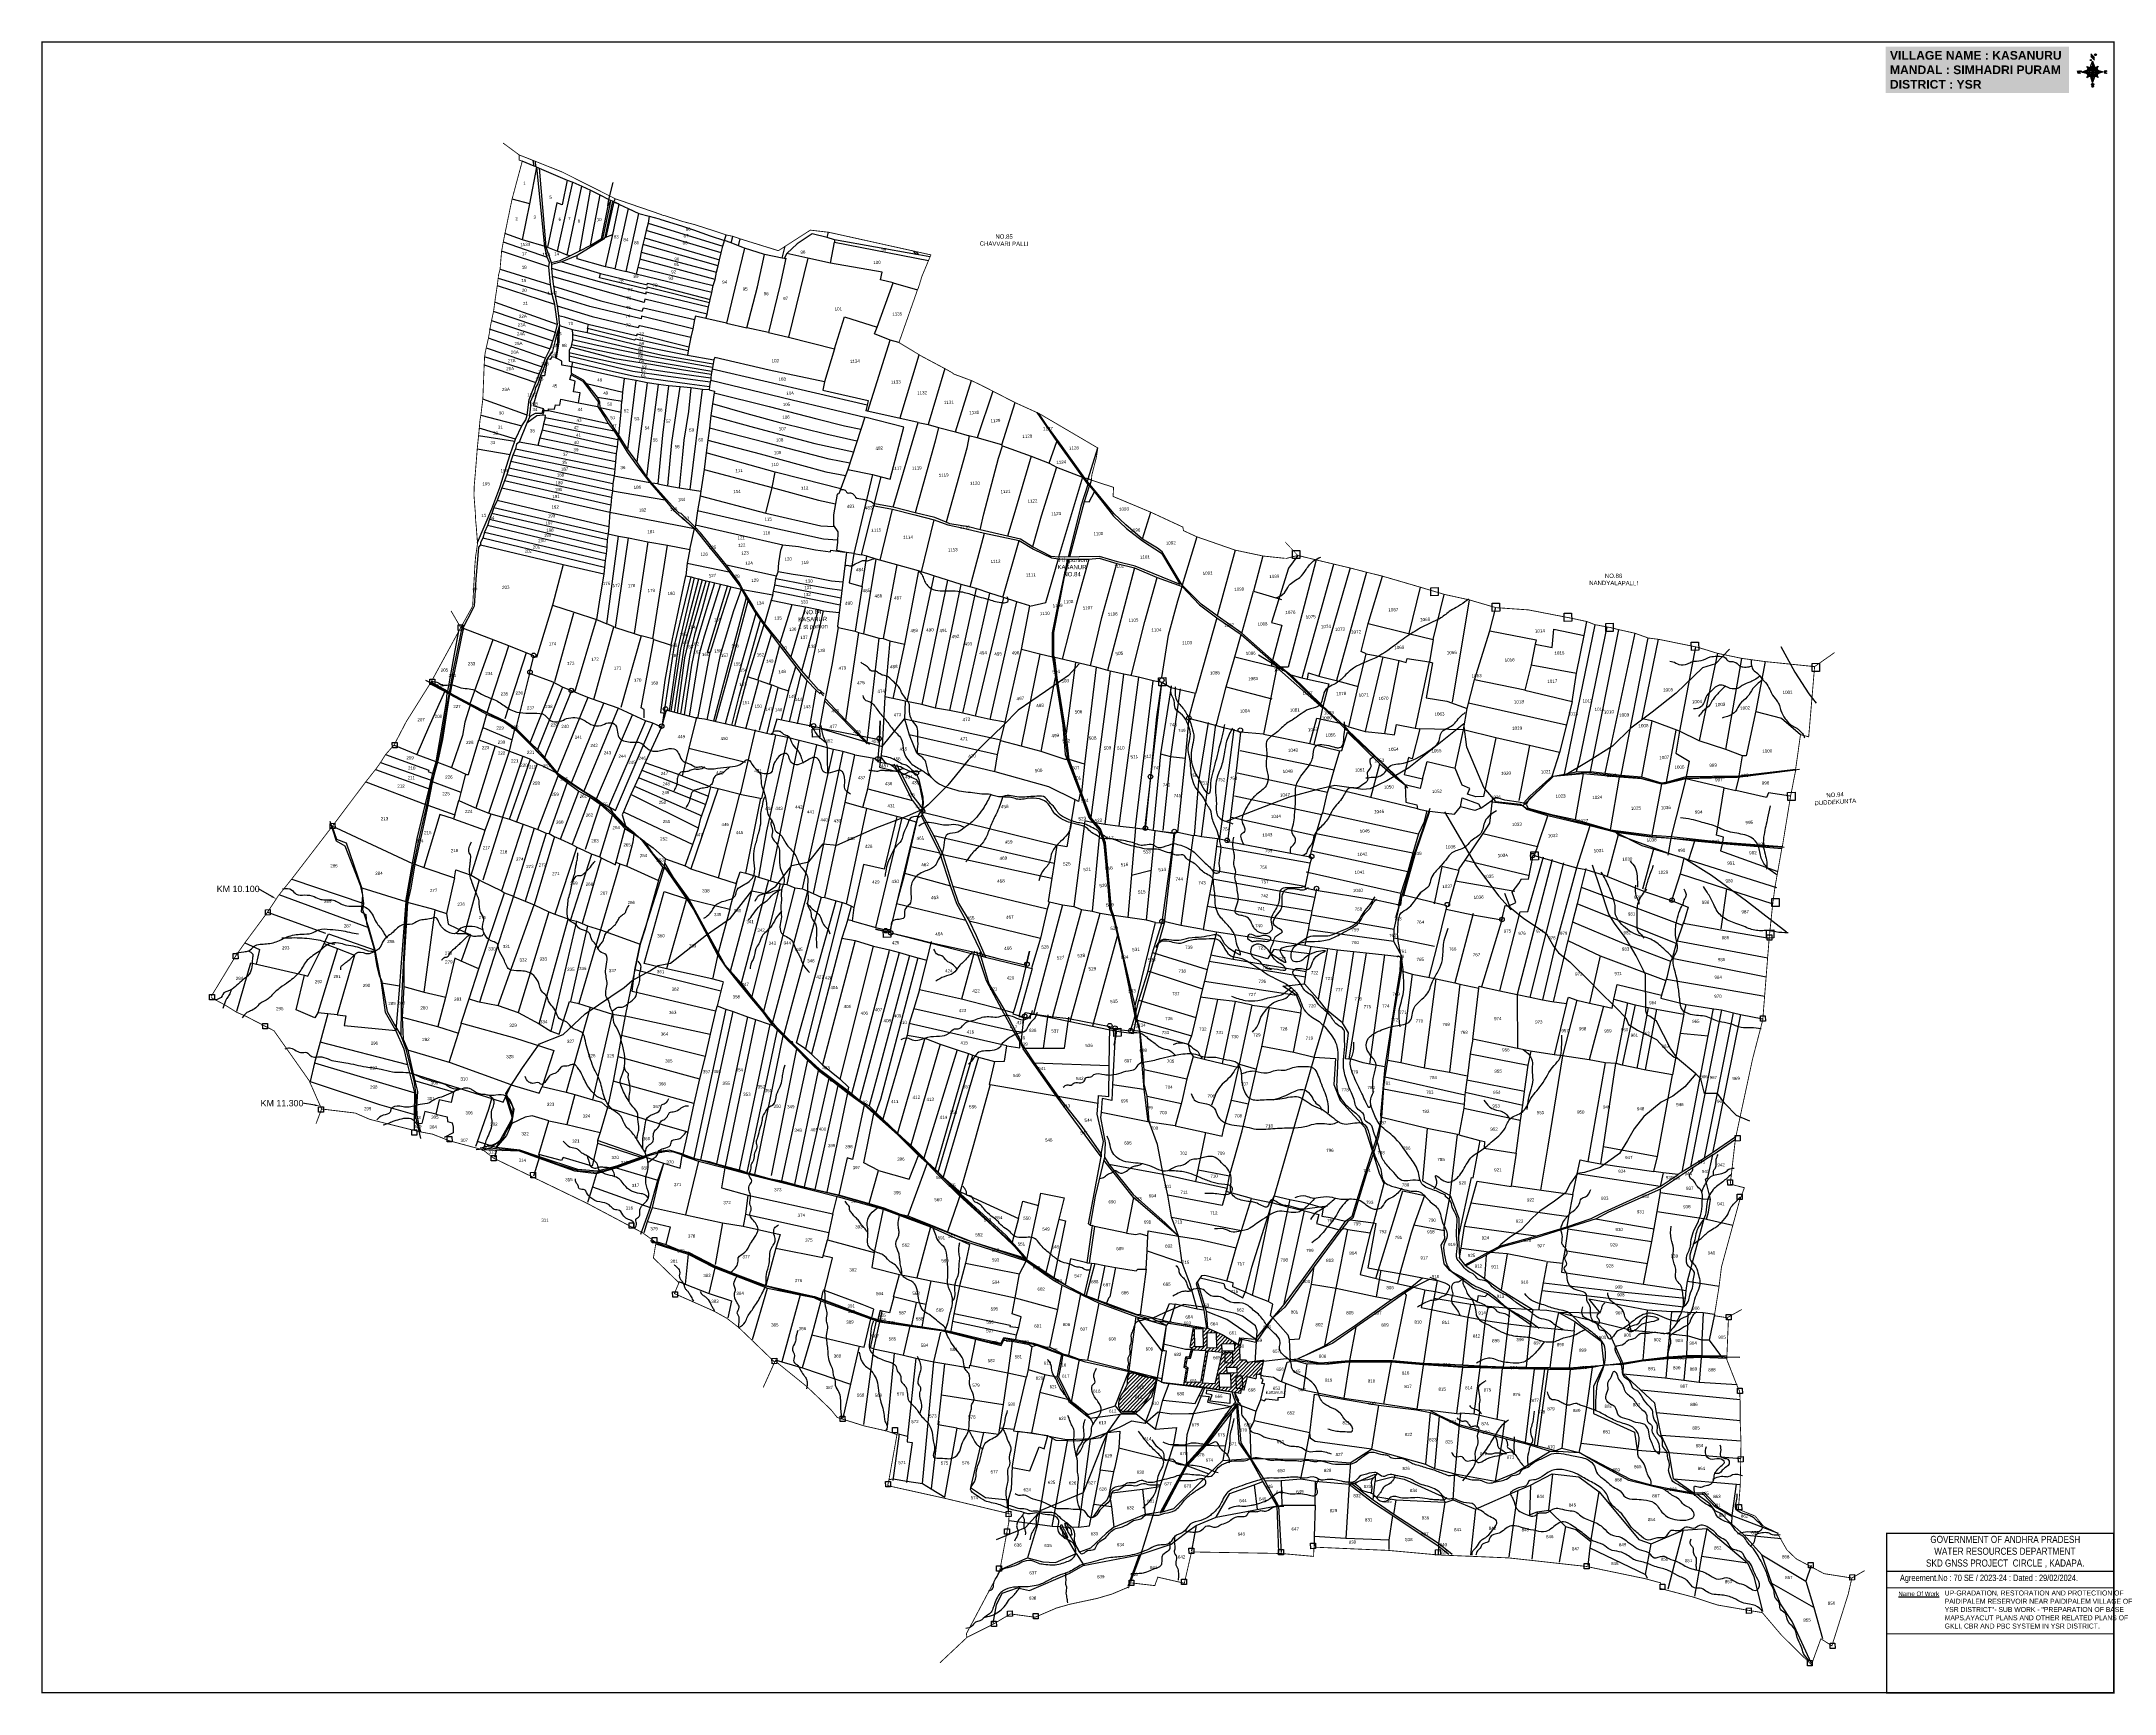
# Model space of a CAD drawing. Header units: inches. Extents: x 188839 to 233717, y 1616569 to 1632157.
# Drawn here: x 188839 to 198637, y 1616569 to 1624376 of the extents above.
import ezdxf
from ezdxf import colors
from ezdxf.entities.mleader import LeaderData, LeaderLine
from ezdxf.enums import TextEntityAlignment as Align
from ezdxf.math import Vec2, Vec3

# ---------------------------------------------------------------- set-up
doc = ezdxf.new("R2010")
doc.units = ezdxf.units.IN
doc.header["$LTSCALE"] = 15
doc.header["$MEASUREMENT"] = 0
doc.header["$PDMODE"] = 32
doc.header["$PDSIZE"] = 10
for name, color, linetype in [('AQUADUCT', 1, 'Continuous'), ('bord', 1, 'Continuous'), ('FRAME 025', 7, 'Continuous'), ('PAPER SIZE', 5, 'Continuous'), ('PLOT', 7, 'Continuous'), ('PLOT NO', 1, 'Continuous'), ('PLOT NOS', 7, 'Continuous'), ('ROAD', 1, 'Continuous'), ('STREAM', 4, 'Continuous'), ('TEXT', 1, 'Continuous'), ('text1', 7, 'Continuous'), ('TITLEBLOCK', 7, 'Continuous'), ('Unknown_Point_Feature', 7, 'Continuous'), ('VILLAGE BOUNADRY STONES', 1, 'Continuous'), ('VILLAGE BOUNDARY', 5, 'Continuous'), ('VILLAGE BOUNDRY', 5, 'Continuous'), ('VILLAGE STONES', 240, 'Continuous')]:
    doc.layers.add(name, color=color, linetype=linetype)
doc.layers.get('0').off()
doc.styles.add('ARIALN', font='ARIALN.TTF')
doc.styles.get("Standard").update_dxf_attribs({"font": 'arial.ttf'})
pattern_1 = [(267.297113149, (-8720374.938, 50637915.138), (10.5367255337, -0.497431438), [])]
pattern_2 = [(357.297113149, (-8720374.938, 50637915.138), (0.497431438, 10.5367255337), [])]
pattern_3 = [(46.10121, (186702.112, 1614676.871), (-9.086652, 8.74391), [])]

# ---------------------------------------------------------------- blocks, each defined once
blk = doc.blocks.new('*X9')
at = {"color": 0, "linetype": 'Continuous'}
for p, q in [((6321.6, 240.5), (6322.3, 241.2)), ((6321.6, 240.3), (6322.3, 241)), ((6321.6, 240.1), (6322.3, 240.8)), ((6321.6, 239.9), (6322.4, 240.7)), ((6321.6, 239.8), (6322.4, 240.6)), ((6321.6, 239.6), (6322.5, 240.5)), ((6321.6, 239.4), (6322.5, 240.3)), ((6321.6, 239.2), (6322.6, 240.2)), ((6321.7, 239.1), (6322.6, 240.1)), ((6321.8, 240.8), (6322.4, 241.4)), ((6321.8, 239), (6322.7, 240)), ((6321.8, 239), (6322.8, 239.9)), ((6321.9, 238.9), (6322.9, 239.8)), ((6322, 238.8), (6323, 239.7)), ((6322.1, 241.3), (6322.4, 241.6)), ((6322.1, 238.7), (6323.1, 239.6)), ((6322.2, 238.6), (6323.1, 239.6)), ((6322.3, 238.5), (6323.2, 239.5)), ((6322.4, 238.5), (6323.3, 239.4)), ((6322.5, 238.4), (6323.4, 239.3)), ((6322.7, 238.4), (6323.6, 239.3)), ((6322.8, 238.3), (6323.7, 239.2)), ((6322.9, 238.3), (6323.8, 239.1)), ((6323.1, 238.2), (6323.9, 239.1)), ((6323.2, 238.2), (6324, 239)), ((6323.3, 238.2), (6324.2, 239)), ((6323.5, 238.1), (6324.3, 238.9)), ((6323.7, 238.1), (6324.4, 238.9)), ((6323.8, 238.1), (6324.6, 238.8)), ((6324.1, 238.2), (6324.7, 238.8)), ((6324.3, 238.3), (6324.9, 238.8)), ((6324.6, 238.3), (6325.1, 238.8)), ((6324.8, 238.4), (6325.2, 238.8)), ((6325.1, 238.5), (6325.4, 238.8)), ((6325.4, 238.6), (6325.6, 238.8))]:
    blk.add_line(p, q, dxfattribs=at)
blk = doc.blocks.new('*X8')
at = {"color": 0, "linetype": 'Continuous'}
for p, q in [((6324.4, 240.3), (6324.5, 240.4)), ((6324.6, 240.3), (6324.8, 240.5)), ((6324.7, 240.2), (6325, 240.5)), ((6324.8, 240.2), (6325.2, 240.6)), ((6325, 240.1), (6325.5, 240.6)), ((6325.1, 240.1), (6325.6, 240.6)), ((6325.2, 240), (6325.8, 240.6)), ((6325.3, 240), (6326, 240.6)), ((6325.4, 239.9), (6326.1, 240.6)), ((6325.5, 239.8), (6326.2, 240.5)), ((6325.6, 239.8), (6326.3, 240.5)), ((6325.7, 239.7), (6326.5, 240.4)), ((6325.9, 239.6), (6326.6, 240.3)), ((6326, 239.5), (6326.7, 240.3)), ((6326, 239.4), (6326.8, 240.2)), ((6326.1, 239.3), (6327, 240.2)), ((6326.2, 239.3), (6327.1, 240.1)), ((6326.3, 239.2), (6327.1, 240)), ((6326.4, 239.1), (6327.2, 239.9)), ((6326.5, 239), (6327.3, 239.8)), ((6326.5, 238.9), (6327.4, 239.7)), ((6326.6, 238.8), (6327.5, 239.6)), ((6326.7, 238.7), (6327.5, 239.5)), ((6326.8, 238.6), (6327.6, 239.4)), ((6326.8, 238.5), (6327.7, 239.3)), ((6326.8, 236.5), (6327.4, 237)), ((6326.9, 238.3), (6327.8, 239.2)), ((6326.9, 238.2), (6327.9, 239.1)), ((6326.9, 236.8), (6327.6, 237.4)), ((6327, 238.1), (6327.8, 239)), ((6327, 237.9), (6327.8, 238.8)), ((6327, 237.8), (6327.8, 238.6)), ((6327, 237.6), (6327.8, 238.4)), ((6327, 237.4), (6327.8, 238.2)), ((6327, 237.3), (6327.8, 238)), ((6327, 237.1), (6327.8, 237.9))]:
    blk.add_line(p, q, dxfattribs=at)
blk = doc.blocks.new('H')
at = {"layer": 'bord', "extrusion": (0.000427885, 0.004792, 0.999988)}
h = blk.add_hatch(dxfattribs=at)
h.set_pattern_fill('LINE', color=8, scale=84.387686, angle=-92.7029, style=0)
h.set_pattern_definition(pattern_1)
h.paths.add_polyline_path([(-625, 665, -0.090992), (-615, 710), (-751, 671)])
h = blk.add_hatch(dxfattribs=at)
h.set_pattern_fill('LINE', color=8, scale=84.387686, angle=-2.7029, style=0)
h.set_pattern_definition(pattern_2)
h.paths.add_polyline_path([(-504, 533, -0.090992), (-549, 543), (-510, 406)])
h = blk.add_hatch(dxfattribs=at)
h.set_pattern_fill('LINE', color=8, scale=84.387686, angle=-2.7029, style=0)
h.set_pattern_definition(pattern_2)
h.paths.add_polyline_path([(-492, 786, -0.090992), (-448, 775), (-486, 912)])
h = blk.add_hatch(dxfattribs=at)
h.set_pattern_fill('LINE', color=8, scale=84.387686, angle=-92.7029, style=0)
h.set_pattern_definition(pattern_1)
h.paths.add_polyline_path([(-246, 647), (-372, 653, -0.090992), (-382, 609)])
for p, q in [((-519, 1020, -1217), (-435, 927, -1216)), ((-516, 1087, -1217), (-432, 994, -1217)), ((-865, 701, -1215), (-847, 638, -1215)), ((-847, 700, -1215), (-829, 637, -1215)), ((-829, 699, -1215), (-811, 636, -1215)), ((-829, 699, -1215), (-811, 698, -1215)), ((-811, 698, -1215), (-794, 635, -1215)), ((-752, 665, -1215), (-615, 704, -1215)), ((-752, 665, -1215), (-625, 659, -1215)), ((-619, 614, -1215), (-752, 665, -1215)), ((-639, 526, -1214), (-606, 585, -1215)), ((-639, 526, -1214), (-593, 568, -1215)), ((-577, 553, -1215), (-639, 526, -1214)), ((-627, 794, -1216), (-567, 760, -1216)), ((-627, 794, -1216), (-584, 747, -1215)), ((-599, 731, -1215), (-627, 794, -1216)), ((-511, 400, -1214), (-549, 537, -1214)), ((-538, 774, -1216), (-487, 906, -1216)), ((-460, 533, -1215), (-511, 400, -1214)), ((-505, 527, -1214), (-511, 400, -1214)), ((-487, 906, -1216), (-493, 780, -1216)), ((-487, 906, -1216), (-448, 769, -1216)), ((-371, 513, -1214), (-431, 546, -1215)), ((-421, 753, -1216), (-359, 781, -1216)), ((-371, 513, -1214), (-414, 560, -1215)), ((-359, 781, -1216), (-405, 739, -1216)), ((-399, 576, -1215), (-371, 513, -1214)), ((-359, 781, -1216), (-392, 721, -1215)), ((-246, 641, -1215), (-383, 603, -1215)), ((-379, 693, -1215), (-246, 641, -1215)), ((-373, 647, -1215), (-246, 641, -1215)), ((-213, 669, -1215), (-217, 601, -1215)), ((-197, 600, -1215), (-194, 668, -1215))]:
    blk.add_line(p, q, dxfattribs=at)
at = {"layer": 'bord', "color": 8, "linetype": 'ByBlock', "extrusion": (0.000427885, 0.004792, 0.999988)}
for p, q in [((-373, 647, -1215), (-625, 659, -1215)), ((-378, 616, -1215), (-623, 628, -1215)), ((-375, 679, -1215), (-620, 691, -1215)), ((-392, 585, -1215), (-611, 595, -1215)), ((-386, 711, -1215), (-605, 722, -1215)), ((-420, 555, -1215), (-587, 562, -1215)), ((-411, 744, -1216), (-578, 752, -1216)), ((-493, 780, -1216), (-505, 527, -1214))]:
    blk.add_line(p, q, dxfattribs=at)
at = {"layer": 'bord', "extrusion": (0.000427885, 0.004792, 0.999988), "elevation": -1212}
for points, const_width in [([(-522, 960), (-516, 1093)], 1.61), ([(-434, 933), (-428, 1066)], 1.61), ([(-870, 707), (-846, 706)], 0.642), ([(-829, 643), (-855, 644)], 0.642), ([(-829, 643), (-821, 678)], 0.642), ([(-811, 642), (-784, 641)], 0.642), ([(-793, 641), (-782, 694)], 0.642), ([(-177, 605), (-226, 607)], 0.706), ([(-223, 676), (-174, 673)], 0.706), ([(-195, 645), (-185, 644)], 0.706)]:
    blk.add_lwpolyline(points, dxfattribs=dict(at, const_width=const_width))
for points, const_width in [([(-414, 1073, 1), (-398, 1058, 1)], 22.3), ([(-776, 697, 1), (-769, 690, 1)], 8.9), ([(-530, 950, 1), (-520, 939, 1)], 14.8), ([(-180, 618, 1), (-173, 611, 1)], 9.79), ([(-178, 667, 1), (-171, 660, 1)], 9.79), ([(-525, 322, 1), (-533, 329, 1)], 11.1), ([(-490, 362, 1), (-498, 369, 1)], 11.1)]:
    blk.add_lwpolyline(points, format="xyb", close=True, dxfattribs=dict(at, const_width=const_width))
for points in [[(-537, 317), (-531, 310), (-520, 307), (-505, 307), (-494, 310), (-486, 318), (-487, 326), (-491, 333), (-494, 336), (-503, 341), (-522, 347), (-530, 352), (-534, 355), (-537, 363), (-537, 373), (-530, 381), (-520, 384), (-504, 384), (-493, 380), (-487, 373)], [(-522, 348), (-526, 354), (-528, 361), (-528, 371), (-526, 375), (-521, 381), (-515, 384)], [(-505, 307), (-499, 312), (-497, 319), (-497, 327), (-501, 335), (-509, 343)]]:
    blk.add_lwpolyline(points, dxfattribs=at)
at = {"layer": 'bord', "extrusion": (0.000427885, 0.004792, 0.999988)}
for centre, radius in [((-406, 1065, -1212), 22.3), ((-773, 694, -1212), 8.9), ((-498, 659, -1212), 127), ((-525, 944, -1212), 14.8), ((-177, 615, -1212), 9.79), ((-174, 663, -1212), 9.79), ((-529, 325, -1212), 11.1), ((-494, 365, -1212), 11.1)]:
    blk.add_circle(centre, radius, dxfattribs=at)
at = {"layer": 'bord', "color": 8, "linetype": 'ByBlock', "extrusion": (0.000427885, 0.004792, 0.999988)}
for centre, radius, start, end in [((-482, 658, -1212), 128, 94.9254, 259.6691), ((-437, 656, -1212), 141, 113.2864, 241.308), ((-316, 651, -1212), 222, 142.5892, 212.0053), ((-560, 662, -1212), 141, 293.2864, 61.308), ((-681, 668, -1212), 222, 322.5892, 32.0053), ((-515, 660, -1212), 128, 274.9254, 79.6691)]:
    blk.add_arc(centre, radius, start, end, dxfattribs=at)
at = {"layer": 'bord', "extrusion": (0.000427885, 0.004792, 0.999988)}
for points in [[(-516, 1093, -1212), (-431, 1000, -1212), (-519, 1026, -1212), (-434, 933, -1212)], [(-864, 707, -1212), (-846, 706, -1212), (-846, 644, -1212), (-829, 643, -1212)], [(-829, 705, -1212), (-811, 704, -1212), (-811, 642, -1212), (-793, 641, -1212)], [(-193, 674, -1212), (-197, 606, -1212), (-213, 675, -1212), (-216, 607, -1212)]]:
    blk.add_solid(points, dxfattribs=at)
at = {"layer": 'bord', "extrusion": (0.000427885, 0.004792, 0.999988), "xscale": 7.977342409717546, "yscale": 7.977342409717546, "zscale": 7.977342409717546, "rotation": 138.0840426661453}
for name, p in [('*X8', (38301, -31929, -1212)), ('*X9', (38314, -31951, -1212))]:
    blk.add_blockref(name, p, dxfattribs=at)
blk = doc.blocks.new('DROP')
h = blk.add_hatch()
h.set_pattern_fill('ANSI31', color=1, scale=10, angle=45)
h.set_pattern_definition([(90, (-324.4107, -25.7687), (-1.25, 0), [])])
h.paths.add_polyline_path([(-10, -4), (-14, 4), (14, 4), (10, -4)])

msp = doc.modelspace()

# ---------------------------------------------------------------- hatches: boundary and pattern name
at = {"layer": 'STREAM'}
h = msp.add_hatch(dxfattribs=at)
h.set_pattern_fill('ANSI31', color=256, scale=100.883528, angle=1.10121)
h.set_pattern_definition(pattern_3)
h.paths.add_polyline_path([(194275.6, 1618202.2), (194265.6, 1618162), (194248.4, 1618160.6), (194240.4, 1618109), (194250.9, 1618104), (194242.9, 1618053.5), (194250.3, 1618053.8), (194259.7, 1618108.8), (194247.4, 1618115.1), (194255.5, 1618154.1), (194270, 1618153.7), (194280.6, 1618193.2), (194342.7, 1618189.6), (194319.9, 1618056.7), (194330.3, 1618057.1), (194353.3, 1618188.6), (194419.1, 1618181.6), (194390.8, 1618059.6), (194405.4, 1618060.2), (194405, 1618081), (194459.1, 1618082), (194459.5, 1618062.4), (194580.1, 1618067.3), (194582, 1618078.7), (194600.5, 1618075.6), (194615.1, 1618144.6), (194537.5, 1618134.5), (194532.2, 1618146.2), (194502.4, 1618145.9), (194501.8, 1618200.5), (194512.5, 1618241.4), (194502.4, 1618249.7), (194496.7, 1618218.8), (194420.2, 1618264.9), (194352, 1618295.2), (194345.4, 1618295.6), (194284, 1618299.9), (194268.2, 1618204)])
h.paths.add_polyline_path([(194290.4, 1618206.7), (194288.7, 1618292.8), (194328.1, 1618293.6), (194329.7, 1618207.4)], flags=16)
h.paths.add_polyline_path([(194348.1, 1618273.9), (194390.9, 1618274.7), (194392.3, 1618202.1), (194349.5, 1618201.3)], flags=16)
h.paths.add_polyline_path([(194418.3, 1618222.2), (194477.2, 1618223.4), (194477.8, 1618187.3), (194419, 1618186.2)], flags=16)
h.paths.add_polyline_path([(194433.2, 1618180.3), (194468.2, 1618181), (194469.2, 1618131.5), (194434.2, 1618130.9)], flags=16)
h.paths.add_polyline_path([(194442.3, 1618110.7), (194489.1, 1618111.6), (194489.6, 1618084.1), (194442.9, 1618083.2)], flags=16)
h.paths.add_polyline_path([(194491.9, 1618201.9), (194520.6, 1618202.5), (194520.3, 1618217.9), (194491.6, 1618217.4)], flags=24)
h = msp.add_hatch(dxfattribs=at)
h.set_pattern_fill('ANSI31', color=256, scale=100.883528, angle=1.10121)
h.set_pattern_definition(pattern_3)
h.paths.add_polyline_path([(194433.2, 1618180.3), (194434.2, 1618130.9), (194469.2, 1618131.5), (194468.2, 1618181)], flags=17)
h.paths.add_polyline_path([(193766.2, 1618042.3), (194417.6, 1618054.8), (194415.3, 1618176.8), (193763.9, 1618164.3)], flags=9)
h = msp.add_hatch(dxfattribs=at)
h.set_pattern_fill('ANSI31', color=256, scale=100.883528, angle=1.10121)
h.set_pattern_definition(pattern_3)
edge = h.paths.add_edge_path()
edge.add_spline(control_points=[(194047.1, 1617930), (194053.1, 1617938.5), (194071.2, 1617969.8), (194086, 1617994.5), (194102, 1618028.4), (194104.3, 1618034.3)], knot_values=[163.637944, 163.637944, 163.637944, 163.637944, 192.449775, 260.439027, 275.730918, 275.730918, 275.730918, 275.730918], degree=3, periodic=0)
edge.add_line((194104.3, 1618034.3), (194108, 1618048))
edge.add_line((194108, 1618048), (193971, 1618042.4))
edge.add_spline(control_points=[(193971, 1618042.4), (193970.9, 1618039.4), (193970.3, 1618031.7), (193965.1, 1618014.4), (193944.8, 1617984.8), (193922.8, 1617948.5), (193936.4, 1617898.2), (193977.7, 1617906), (194007.5, 1617899), (194022.8, 1617906.4), (194025.7, 1617908.2)], knot_values=[305.6719, 305.6719, 305.6719, 305.6719, 314.822397, 328.552594, 358.817322, 421.072053, 451.702971, 483.76635, 527.209097, 538.203233, 538.203233, 538.203233, 538.203233], degree=3, periodic=0)
edge.add_line((194025.7, 1617908.2), (194047.1, 1617930))
h.paths.add_polyline_path([(194018.5, 1618009.3), (194047.2, 1618009.8), (194046.9, 1618025.3), (194018.2, 1618024.7)], flags=24)
h.paths.add_polyline_path([(194011.6, 1617962.1), (194040.2, 1617962.6), (194039.9, 1617978.1), (194011.3, 1617977.5)], flags=24)
h = msp.add_hatch(dxfattribs=at)
h.set_pattern_fill('ANSI31', color=256, scale=100.883528, angle=1.10121)
h.set_pattern_definition(pattern_3)
edge = h.paths.add_edge_path()
edge.add_spline(control_points=[(194080.1, 1618062.5), (194060.8, 1618062.4), (194034.7, 1618067.8), (193999.7, 1618088.1), (193984.1, 1618080.4), (193980.2, 1618078)], knot_values=[7.550323, 7.550323, 7.550323, 7.550323, 58.616765, 97.171529, 110.445607, 110.445607, 110.445607, 110.445607], degree=3, periodic=0)
edge.add_spline(control_points=[(193980.2, 1618078), (193978.7, 1618071.6), (193975.1, 1618065.3), (193971.5, 1618059)], knot_values=[0, 0, 0, 0, 19.861429, 19.861429, 19.861429, 19.861429], degree=3, periodic=0)
edge.add_spline(control_points=[(193971.5, 1618059), (193971.1, 1618053.5), (193971.2, 1618048), (193971, 1618042.4)], knot_values=[538.203233, 538.203233, 538.203233, 538.203233, 554.611593, 554.611593, 554.611593, 554.611593], degree=3, periodic=0)
edge.add_line((193971, 1618042.4), (194108, 1618048))
edge.add_line((194108, 1618048), (194108.3, 1618049.4))
edge.add_spline(control_points=[(194108.3, 1618049.4), (194108.5, 1618051), (194108.5, 1618052.5), (194108.2, 1618053.9)], knot_values=[144.484724, 144.484724, 144.484724, 144.484724, 149.691159, 149.691159, 149.691159, 149.691159], degree=3, periodic=0)
edge.add_line((194108.2, 1618053.9), (194108.1, 1618054))
edge.add_line((194108.1, 1618054), (194080.1, 1618062.5))
h = msp.add_hatch(dxfattribs=at)
h.set_pattern_fill('ANSI31', color=256, scale=100.883528, angle=1.10121)
h.set_pattern_definition(pattern_3)
h.paths.add_polyline_path([(194405.4, 1618060.2), (194390.8, 1618059.6), (194384.7, 1618033.2), (194326.6, 1618036), (194330.3, 1618057.1), (194319.9, 1618056.7), (194316.8, 1618038.8), (194248, 1618040.3), (194250.3, 1618053.8), (194242.9, 1618053.5), (194238.8, 1618027.2), (194319.1, 1618018.3), (194505.7, 1617987), (194510, 1618005.5), (194522.3, 1618002.6), (194537.1, 1618065.5), (194459.5, 1618062.4), (194460.4, 1618016.4), (194406.3, 1618015.4)])
h.paths.add_polyline_path([(194501.5, 1618025), (194530.1, 1618025.5), (194529.8, 1618041), (194501.2, 1618040.4)], flags=24)

# ---------------------------------------------------------------- linework, layer by layer
at = {"layer": 'FRAME 025', "lineweight": -3}
msp.add_lwpolyline([(197561, 1617147.2), (198635.8, 1617147.2)], dxfattribs=at)
at = {"layer": 'FRAME 025', "lineweight": -3, "elevation": 3.9}
for points in [[(197561.6, 1617069.2), (198631.4, 1617069.9)], [(197560.9, 1616852.2), (198631.3, 1616851.6)]]:
    msp.add_lwpolyline(points, dxfattribs=at)
at = {"layer": 'PAPER SIZE', "color": 5, "const_width": 6.4}
for points in [[(188842.2, 1624372.8), (198634.3, 1624372.8), (198634.3, 1616573.4), (188842.2, 1616573.4)], [(197560.5, 1617326.6), (198634.1, 1617326.6), (198634.1, 1616572.1), (197560.5, 1616572.1)]]:
    msp.add_lwpolyline(points, close=True, dxfattribs=at)
at = {"layer": 'PLOT'}
for points in [[(190899.6, 1622008.3), (190967.3, 1622167.9), (191005.9, 1622268), (191054.5, 1622424), (191076.2, 1622487.5), (191079, 1622496.7), (191110.1, 1622559.4), (191127.6, 1622588.1), (191134, 1622610.4), (191144.8, 1622684.8), (191175.1, 1622763.8), (191191.1, 1622803.9), (191205.2, 1622837.8), (191221.7, 1622879.6), (191244.1, 1622924.1), (191256.6, 1622960.6), (191268.7, 1623000.8), (191277.6, 1623039.8), (191264.9, 1623132.7), (191252.9, 1623180.7), (191245.1, 1623226.5), (191237.2, 1623310.6), (191240.9, 1623331.5), (191229, 1623357.1), (191218.4, 1623406.2), (191179.9, 1623782), (191167.6, 1623786.7), (191163, 1623813.7)], [(191172.9, 1623809.8), (191173.7, 1623784.4), (191190.9, 1623777.2), (191222.9, 1623405.2), (191248.2, 1623331.6), (191250.3, 1623321.3), (191250.1, 1623304.8), (191252.3, 1623265), (191259.6, 1623218.9), (191267.3, 1623173.3), (191276.8, 1623127.4), (191282.6, 1623078.8), (191287, 1623034.5), (191275.7, 1622998.7), (191265.4, 1622956.4), (191253.8, 1622912.8), (191228.9, 1622876.3), (191212.1, 1622830), (191197.4, 1622797.9), (191184.5, 1622758.4), (191173.9, 1622741.3), (191168.7, 1622717.3), (191149.3, 1622670.9), (191150, 1622655.2), (191147.2, 1622623.1), (191143.8, 1622608.1), (191147.3, 1622603.1), (191133, 1622572), (191097.6, 1622483), (191084, 1622473.2), (191079.5, 1622450.8), (191067.4, 1622421.4), (191057.3, 1622392.2), (191047.8, 1622359.2), (191037.8, 1622329), (191028.2, 1622300.2), (191014.2, 1622266.6), (190993, 1622206.6), (190977.5, 1622174), (190968, 1622145.7), (190957.1, 1622118.3), (190946.4, 1622089), (190933.7, 1622057), (190925.8, 1622028.5), (190914.8, 1622007.9), (190914.1, 1621996.9), (190905.2, 1621986.9), (190892.8, 1621832.7), (190883.5, 1621706.8), (190879.8, 1621697.5), (190827.3, 1621597.4)], [(191167.6, 1623786.7), (191111.6, 1623810.4)], [(191231.1, 1623403.6), (191112.1, 1623438), (191146.9, 1623608.9), (191179.9, 1623782)], [(191190.9, 1623777.2), (191324, 1623721.1), (191350.5, 1623710.9), (191392.6, 1623692.5), (191434.7, 1623673.4), (191478.5, 1623651.2), (191520.3, 1623629.1), (191539, 1623621.1), (191544.7, 1623618.6), (191570.5, 1623605.8), (191612.2, 1623586.1), (191662.4, 1623563.1), (191711.2, 1623549.7), (191758.8, 1623538), (191766.7, 1623534.5), (191864.2, 1623504.6), (191920.2, 1623485.6), (192000.1, 1623458.2), (192067.1, 1623435.5)], [(191324, 1623721.1), (191300.5, 1623604.4), (191274.2, 1623612.9), (191231.1, 1623403.6), (191278.3, 1623385.6)], [(191146.9, 1623608.9), (191063.1, 1623630.5)], [(191248.2, 1623331.6), (191290.2, 1623341.5), (191336.2, 1623362.2), (191383.7, 1623385.9), (191432.3, 1623411.8), (191485.1, 1623442.8), (191492.5, 1623443.5), (191498.7, 1623443.6), (191503.4, 1623449.9), (191539, 1623621.1)], [(191324.5, 1623366.1), (191278.3, 1623385.6), (191350.5, 1623710.9)], [(191336.2, 1623362.2), (191324.5, 1623366.1), (191392.6, 1623692.5)], [(191383.7, 1623385.9), (191434.7, 1623673.4)], [(191478.5, 1623651.2), (191432.3, 1623411.8)], [(191529.7, 1623625.1), (191515.5, 1623598.5), (191485.1, 1623442.8)], [(191492.5, 1623443.5), (191525.8, 1623598.1), (191529.7, 1623625.1)], [(191551.3, 1623632.6), (191544.7, 1623619.5), (191544.7, 1623617.7), (191506.4, 1623450.4), (191538.9, 1623463.5), (191569.7, 1623606.6), (191544.7, 1623618.6)], [(191515.5, 1623598.5), (191520.3, 1623629.1), (191541.4, 1623708.9)], [(191612.2, 1623586.1), (191548.8, 1623301.3), (191602.9, 1623288.3)], [(191711.2, 1623549.7), (191706.8, 1623517.6), (191696.8, 1623482.6), (191689.3, 1623448.4), (191681.8, 1623416.2), (191674, 1623380.3), (191667.7, 1623346.6), (191657.8, 1623309.5), (191650.5, 1623275.8), (191602.9, 1623288.3), (191662.4, 1623563.1)], [(191706.8, 1623517.6), (192059, 1623408.5)], [(191021.8, 1623428.7), (191229, 1623357.1)], [(191112.1, 1623438), (191029.8, 1623468.7)], [(191498.7, 1623443.6), (191370.8, 1623364.8), (191298.7, 1623335.2), (191250.3, 1623321.3)], [(191548.8, 1623301.3), (191504.5, 1623310.6), (191538.9, 1623463.5)], [(191689.3, 1623448.4), (192043.9, 1623343.5)], [(192051.5, 1623377), (191696.8, 1623482.6)], [(192077.4, 1623045.2), (191979.3, 1623067.1), (191984.8, 1623087.6), (191992.4, 1623122.6), (191996.5, 1623140.2), (191999.3, 1623156.8), (192007, 1623190), (192014.5, 1623222.7), (192022.9, 1623250.7), (192029.1, 1623286.4), (192038, 1623315.6), (192043.9, 1623343.5), (192051.5, 1623377), (192059, 1623408.5), (192067.1, 1623435.5)], [(192098.7, 1623424.7), (192067.1, 1623435.5), (192075.4, 1623461.7)], [(192134, 1623410.8), (192098.7, 1623424.7), (192107.3, 1623455)], [(192339.9, 1623351.7), (192257, 1623369.2), (192162.5, 1623398.6), (192134, 1623410.8), (192142, 1623443)], [(192552.8, 1623449.3), (192481.8, 1623466.9), (192410.2, 1623419.5), (192362.3, 1623373.3), (192349.6, 1623350.9), (192339.9, 1623351.7), (192354.2, 1623408)], [(192586.7, 1623439.2), (192552.8, 1623449.3), (192558.3, 1623474.5)], [(192865.2, 1623235.9), (192805.2, 1623250), (192811.9, 1623285.1), (192568.3, 1623328.3), (192586.9, 1623428), (193031.7, 1623340.7)], [(193038.5, 1623358), (192986.2, 1623367), (192974.1, 1623369), (192586.7, 1623439.2), (192586.9, 1623428)], [(191237.2, 1623310.6), (191013.8, 1623384.7)], [(191298.7, 1623335.2), (191481.4, 1623280.1), (191702, 1623225.5), (191704, 1623234.2), (191999.3, 1623156.8)], [(191504.5, 1623310.6), (191371, 1623348.8), (191370.8, 1623364.8)], [(192022.9, 1623250.7), (191667.7, 1623346.6)], [(191674, 1623380.3), (192029.1, 1623286.4)], [(192038, 1623315.6), (191681.8, 1623416.2)], [(192162.5, 1623398.6), (192116.7, 1623209.6), (192077.4, 1623045.2), (192173.7, 1623022.9)], [(192275.8, 1623000.8), (192173.7, 1623022.9), (192224.1, 1623215.8), (192257, 1623369.2)], [(192349.6, 1623350.9), (192356.8, 1623351.5), (192330.7, 1623227.6), (192275.8, 1623000.8), (192370.1, 1622978.1)], [(192568.3, 1623328.3), (192460.9, 1623351.6), (192362.3, 1623373.3)], [(192460.9, 1623351.6), (192370.1, 1622978.1), (192587.6, 1622923.3), (192634.7, 1623075.1), (192788.8, 1623025.4)], [(192973.6, 1623368.8), (192962.5, 1623385.2)], [(192986.2, 1623367), (192975.3, 1623382.2)], [(190997.7, 1623257.5), (191252.9, 1623180.7)], [(191006.6, 1623300.7), (191245.1, 1623226.5)], [(191250.1, 1623304.8), (191475.7, 1623241.3), (191696.6, 1623183.3), (191697, 1623193.2), (191992.4, 1623122.6)], [(191984.8, 1623087.6), (191690.8, 1623158.5), (191687.7, 1623142.2), (191252.3, 1623265)], [(191996.5, 1623140.2), (191702, 1623214.6), (191698.1, 1623204.7), (191476.3, 1623259), (191481.4, 1623280.1)], [(192007, 1623190), (191650.5, 1623275.8)], [(191657.8, 1623309.5), (192014.5, 1623222.7)], [(192891.9, 1622953.1), (192850.9, 1622964.6), (192776.6, 1622994), (192788.8, 1623025.4), (192865.2, 1623235.9), (192979.5, 1623202.2)], [(190983.7, 1623144.1), (191274.9, 1623040.4)], [(191264.9, 1623132.7), (190994.4, 1623221.3)], [(191259.6, 1623218.9), (191482.4, 1623149.9), (191677.9, 1623100.8), (191685.1, 1623117.2), (191925.5, 1623061.9)], [(191917.9, 1623018.5), (191675.4, 1623077.9), (191673.8, 1623065.4), (191430.2, 1623123), (191267.3, 1623173.3)], [(191276.8, 1623127.4), (191441.9, 1623076), (191659.4, 1623024.7), (191667.4, 1623033.6), (191908, 1622978)], [(190966.2, 1623056.6), (191256.6, 1622960.6)], [(191268.7, 1623000.8), (190975.8, 1623100.4)], [(191348.1, 1623015.5), (191348.7, 1622990.6), (191348.4, 1622965.4), (191344.7, 1622943.3), (191340.9, 1622931), (191333.1, 1622916.9), (191333, 1622906.8), (191332.4, 1622888.8), (191332.6, 1622865.9), (191346.8, 1622861.9), (191345.4, 1622838.6), (191298.5, 1622845.6), (191298.8, 1622865.6), (191273.5, 1622879.7), (191285.3, 1622954.4), (191287, 1623034.5)], [(191899.1, 1622930.6), (191654.1, 1622992.9), (191649.7, 1622984.4), (191422.3, 1623038), (191310.8, 1623073.5), (191282.6, 1623078.8)], [(191287, 1623034.5), (191348.1, 1623015.5), (191417.7, 1623000.9), (191679.1, 1622936.4), (191892.9, 1622894.2)], [(191420, 1623020.2), (191423.8, 1623038.1)], [(191979.3, 1623067.1), (191930.3, 1623077.9), (191925.5, 1623061.9), (191917.9, 1623018.5), (191908, 1622978), (191899.1, 1622930.6)], [(191220.4, 1622879.2), (190951.4, 1622973.2)], [(190955.7, 1623017.7), (191244.1, 1622924.1)], [(191281.3, 1623016.6), (191274.9, 1622912.2), (191267, 1622882.2), (191273.5, 1622879.7)], [(192005, 1622802.9), (191864.5, 1622824.4), (191728.5, 1622847.3), (191548.8, 1622875.7), (191340.9, 1622931)], [(191344.7, 1622943.3), (191604.8, 1622889.1), (191715.9, 1622866.4), (191895, 1622837.1), (192007.1, 1622817.6)], [(192010.4, 1622835.4), (191727, 1622885.9), (191465, 1622939.9), (191348.4, 1622965.4)], [(191348.7, 1622990.6), (191667.9, 1622916.8), (191773.6, 1622894.3), (192013.5, 1622853)], [(191895.5, 1622913.8), (191646.5, 1622969.2), (191642.5, 1622964.4), (191420, 1623020.2), (191417.7, 1623000.9)], [(191899.1, 1622930.6), (191895.5, 1622913.8), (191892.9, 1622894.2), (192016.4, 1622872.1)], [(190931.5, 1622847.5), (191175.1, 1622763.8)], [(191191.1, 1622803.9), (190933.6, 1622886.3)], [(190941.3, 1622928.5), (191205.2, 1622837.8)], [(191229.3, 1622875.8), (191223.3, 1622832.9), (191216.6, 1622795.2), (191203.9, 1622795.2), (191194.2, 1622758.7), (191178.3, 1622711.3), (191162.8, 1622655.3), (191210.2, 1622641.8), (191203.3, 1622618.1), (191172.2, 1622617.7), (191147.3, 1622603.1)], [(191267, 1622882.2), (191250.9, 1622886.4), (191243.5, 1622872.6), (191228.9, 1622876.3)], [(192000, 1622766.2), (191789.4, 1622793.6), (191633.9, 1622816.1), (191332.4, 1622888.8)], [(191333, 1622906.8), (191417, 1622887.5), (191584.7, 1622850.7), (191672.9, 1622833.9), (191785.4, 1622816.9), (192003.4, 1622786.6)], [(192538.4, 1621291.4), (192520.7, 1621307.7), (192511.8, 1621312.6), (192463.9, 1621365.9), (192432.8, 1621401.7), (192381.2, 1621468.1), (192330.9, 1621533.5), (192257, 1621625.2), (192210.1, 1621692.1), (192197.1, 1621718.7), (192154.8, 1621786.4), (192136.8, 1621820), (192077.4, 1621901.2), (192015.5, 1621976.9), (191986.5, 1622013.2), (191953.2, 1622053.7), (191928.1, 1622080.4), (191861.8, 1622145), (191852.1, 1622148.1), (191834.4, 1622166.1), (191724.4, 1622288), (191700.7, 1622319.2), (191652.5, 1622388.8), (191610.4, 1622448.2), (191567.6, 1622515), (191480.1, 1622645.9), (191477.9, 1622672.1), (191466.7, 1622695.2), (191414.8, 1622758.9), (191400.2, 1622775.7), (191344.7, 1622807.4), (191344.5, 1622837.5)], [(191994.4, 1622729.1), (191963.2, 1622731), (191908, 1622739.6), (191857.9, 1622743.4), (191803.4, 1622749.1), (191755.4, 1622755), (191702, 1622762.7), (191649.2, 1622773.3), (191594.6, 1622783.4), (191345.4, 1622838.6)], [(191346.8, 1622861.9), (191536.7, 1622817.5), (191642, 1622793.7), (191901.4, 1622757.7), (191996.6, 1622745.7)], [(192539.7, 1622767.7), (192278.1, 1622822.7), (192020.9, 1622882.5), (192016.4, 1622872.1), (192013.5, 1622853), (192010.4, 1622835.4), (192009.7, 1622827.7), (192007.1, 1622817.6), (192005, 1622802.9), (192003.4, 1622786.6), (192002.6, 1622775.4), (192000, 1622766.2), (191996.6, 1622745.7), (191994.4, 1622729.1), (192019.4, 1622723.6), (192019, 1622714.9), (192010.5, 1622663.2), (192003.2, 1622608.1), (191996.1, 1622548.6), (191989, 1622491.9), (191981.3, 1622431.5), (191971.8, 1622353.9), (191955.4, 1622250.5), (191953.1, 1622228.4), (191940.4, 1622158.6), (191929.8, 1622090), (191928.1, 1622080.4)], [(192587.6, 1622923.3), (192539.7, 1622767.7), (192532.7, 1622728.2), (192746.7, 1622679.1), (192741.7, 1622657.6), (192735.4, 1622630)], [(191210.2, 1622641.8), (191214.6, 1622632.5), (191235.5, 1622631.7), (191235.5, 1622639.4), (191264, 1622638), (191268.8, 1622659), (191289.3, 1622657.6), (191294.1, 1622685.2), (191377.9, 1622668.3), (191385.1, 1622716.1), (191353, 1622721), (191361.3, 1622770.9), (191337.1, 1622778.8), (191342.9, 1622800.2)], [(191344.7, 1622807.4), (191342.9, 1622800.2), (191397.2, 1622771.3), (191469.7, 1622672.4), (191469, 1622650.1), (191501.8, 1622598.7), (191517.9, 1622571.1), (191545.6, 1622534.3), (191565.7, 1622502.5), (191606.6, 1622435.7), (191651.6, 1622373.8), (191714.6, 1622291.2), (191785.1, 1622209.7), (191827.1, 1622160.9), (191925.1, 1622074.1), (191999.1, 1621982.1), (192065.2, 1621901.4), (192090.1, 1621869.4), (192139.3, 1621801.6), (192147, 1621788.3), (192170.5, 1621746.7), (192179.7, 1621732), (192215.7, 1621672.3), (192237.5, 1621641.9), (192252.5, 1621618.9), (192289.2, 1621571.5), (192328, 1621521.3), (192404.1, 1621420), (192428.2, 1621388.9), (192456.8, 1621355.5), (192500.1, 1621310.7), (192518.9, 1621293.6)], [(191414.5, 1622759.8), (191587.4, 1622718.3), (191594.6, 1622783.4)], [(191610.4, 1622448.2), (191649.2, 1622773.3)], [(191702, 1622762.7), (191652.5, 1622388.8)], [(191700.7, 1622319.2), (191726, 1622525.9), (191755.4, 1622755)], [(191803.4, 1622749.1), (191774.1, 1622516), (191751.8, 1622284.9), (191724.4, 1622288)], [(191800.2, 1622276.2), (191818.1, 1622480.1), (191857.9, 1622743.4)], [(191908, 1622739.6), (191896.6, 1622628), (191874.6, 1622492.2)], [(192002.6, 1622775.4), (192387.4, 1622682.8), (192729.9, 1622600.1)], [(192741.7, 1622657.6), (192009.7, 1622827.7)], [(193108.9, 1622830), (193030.6, 1622565.8)], [(193159.6, 1622532), (193235.2, 1622773.2)], [(191134, 1622610.4), (190925.1, 1622686)], [(191377.9, 1622668.3), (191466.8, 1622651.1)], [(191466.7, 1622695.2), (191584, 1622676.1), (191587.4, 1622718.3)], [(191480.1, 1622645.9), (191578.9, 1622624.9), (191582.9, 1622677.8)], [(191905.8, 1622258.1), (191963.2, 1622731)], [(192019, 1622714.9), (192278.9, 1622650.4), (192503.5, 1622592.7), (192634.1, 1622559.8), (192711.8, 1622544.3)], [(193336.4, 1622723), (193262.2, 1622502.5)], [(193377.8, 1622470), (193441, 1622669.3)], [(194777, 1621947.1), (194732.7, 1621886.4), (194652.9, 1621630.7), (194702, 1621617.4), (194650.6, 1621427), (194678.5, 1621417.1), (194614.4, 1621103.2), (194506.8, 1621112.2), (194474, 1621120.7), (194466.2, 1621122.8), (194433, 1621131.4), (194388.3, 1621143), (194352.8, 1621152.3), (194262.5, 1621175.8), (194272.1, 1621212.5), (194293.4, 1621294.3), (194220, 1621312), (194177.7, 1621322.2), (194134.1, 1621346.1), (194093.5, 1621354.4), (194024.7, 1621371.2), (193955.1, 1621386.4), (193889.6, 1621400.1), (193824.8, 1621418.6), (193628.9, 1621464.5), (193618, 1621467.1), (193557.5, 1621481.2), (193471.1, 1621502.1), (193510.9, 1621708.4), (193449.4, 1621727.8), (193386, 1621747.8), (193322, 1621768.1), (193257, 1621790.5), (193185.4, 1621810.4), (193057.1, 1621851.2), (192984.1, 1621874.5), (192881.6, 1621903.2), (192784.8, 1621930.3), (192740.8, 1621943.8), (192715, 1621950.3), (192808.3, 1622318), (192808.3, 1622318), (192850.2, 1622307), (192915.1, 1622553.4), (192729.9, 1622600.1), (192728.4, 1622602.5), (192729.9, 1622600.1), (192650.2, 1622354), (192608.5, 1622237.5), (192599.2, 1622237.4), (192582.9, 1622138.8), (192582, 1622089.3), (192603, 1622058.1), (192601.4, 1622007.7), (192596, 1621972.3), (192644.5, 1621963.1), (192601, 1621610.7), (192605.3, 1621606.7), (192575.1, 1621427.9), (192542.8, 1621271.8), (192540, 1621259.6), (192515.8, 1621131.9), (192515.8, 1621131.9), (192491.8, 1621136.5), (192491.8, 1621136.5), (192491.8, 1621136.5), (192314.9, 1621173.9), (192292, 1621099.8), (192213.8, 1621117.8), (191972.4, 1621173.6), (191935, 1621178), (191791.1, 1621216.5), (191769.5, 1621135.7), (191728.7, 1621154.3), (191694.6, 1621165.4), (191632.3, 1621194.3), (191565.4, 1621225.4), (191496.4, 1621249.8), (191421.7, 1621276), (191302.3, 1621324), (191257.7, 1621348.1), (191146.2, 1621389.9), (191165.5, 1621472.1), (191129.6, 1621486.9), (191047.8, 1621520.6), (190965.3, 1621551.2), (190820.7, 1621606.2)], [(191079, 1622496.7), (190908.5, 1622549.3)], [(190915.7, 1622609.3), (191110.1, 1622559.4)], [(191219.4, 1622598.1), (191212.2, 1622569.4), (191205.3, 1622539.5), (191194.9, 1622502.7), (191185.3, 1622465.9), (191097.6, 1622483)], [(191545.6, 1622534.3), (191219.4, 1622598.1), (191221.3, 1622608.5), (191208.1, 1622610.3), (191179.9, 1622607.2), (191133, 1622572)], [(191559.7, 1622458.6), (191205.3, 1622539.5)], [(191208.1, 1622610.3), (191214.6, 1622632.5)], [(191212.2, 1622569.4), (191563.9, 1622494.5), (191565.7, 1622502.5)], [(191235.5, 1622631.7), (191517.9, 1622571.1)], [(191567.6, 1622515), (191578.9, 1622624.9)], [(192003.2, 1622608.1), (192209.1, 1622551.4), (192493.6, 1622476.6), (192676.8, 1622436.1)], [(192864.6, 1622174.6), (192982.5, 1622575.7), (192735.4, 1622630)], [(193543.9, 1622622.6), (193637.9, 1622485.5), (193760.1, 1622316.7), (193785.2, 1622282.6), (193792.1, 1622276.1), (193815.6, 1622247.6), (193905.7, 1622133.3), (193967.9, 1622075), (194043.3, 1622015.6), (194133.6, 1621957.8), (194221.2, 1621809.8), (194008.3, 1621896.5), (193924.2, 1621917.2), (193839.3, 1621942.4), (193646.8, 1621939.3), (193611.9, 1621942.7), (193523, 1621987.5), (193466.5, 1622023.6), (193404.3, 1622037.5), (193275.9, 1622068.1), (193221.3, 1622082), (193132.1, 1622097.1), (193115.2, 1622105), (193061.1, 1622126), (192967.8, 1622149.1), (192864.6, 1622174.6), (192768.2, 1622192.4)], [(192982.5, 1622575.7), (193030.6, 1622565.8), (193078.6, 1622551.9), (193063.3, 1622487.5), (192967.8, 1622149.1)], [(193078.6, 1622551.9), (193159.6, 1622532), (193223.9, 1622512.4), (193213.5, 1622453.7), (193115.2, 1622105)], [(190898.8, 1622451.5), (191054.5, 1622424)], [(190905.1, 1622514.5), (191076.2, 1622487.5)], [(191079.5, 1622450.8), (191548.7, 1622355.5)], [(191552.4, 1622389), (191185.3, 1622465.9)], [(191194.9, 1622502.7), (191555.6, 1622428.5)], [(191563.9, 1622494.5), (191559.7, 1622458.6), (191555.6, 1622428.5), (191552.4, 1622389), (191548.7, 1622355.5), (191546.2, 1622323.3), (191714.6, 1622291.2)], [(191874.6, 1622492.2), (191868.5, 1622423.5), (191853, 1622266.4)], [(191989, 1622491.9), (192236, 1622426.7), (192431.7, 1622373), (192545.9, 1622342.9), (192639.7, 1622324.5)], [(193275.9, 1622068.1), (193293.6, 1622143.6), (193361.9, 1622406.8), (193381, 1622465.3), (193377.8, 1622470), (193262.2, 1622502.5), (193222.4, 1622512.2)], [(193381, 1622465.3), (193517.2, 1622417), (193435.5, 1622136.9), (193404.3, 1622037.5)], [(193601.6, 1622383.6), (193637.9, 1622485.5)], [(193785.6, 1622308.8), (193832, 1622454.9)], [(191538.5, 1622253), (191047.8, 1622359.2)], [(191057.3, 1622392.2), (191539.9, 1622287.1)], [(191546.2, 1622323.3), (191067.4, 1622421.4)], [(191971.8, 1622353.9), (192291.9, 1622268.9), (192511.7, 1622207.6), (192591.6, 1622191.6)], [(192650.2, 1622354), (192766.9, 1622329.1), (192808.3, 1622318)], [(193517.2, 1622417), (193601.6, 1622383.6), (193636.1, 1622364.7), (193564.5, 1622132.5), (193523, 1621987.5)], [(193636.1, 1622364.7), (193760.1, 1622316.7), (193646.8, 1621939.3)], [(191014.2, 1622266.6), (191526.1, 1622151.1)], [(191529.9, 1622185.3), (191028.2, 1622300.2)], [(191037.8, 1622329), (191533.9, 1622222.1)], [(191538.5, 1622253), (191533.9, 1622222.1), (191529.9, 1622185.3), (191526.1, 1622151.1), (191925.1, 1622074.1)], [(191546.2, 1622323.3), (191539.9, 1622287.1), (191538.5, 1622253), (191785.1, 1622209.7)], [(191751.8, 1622284.9), (191800.2, 1622276.2), (191853, 1622266.4), (191905.8, 1622258.1), (191955.4, 1622250.5)], [(192263.1, 1622146.4), (192291.9, 1622268.9), (192306.7, 1622341.1)], [(192766.9, 1622329.1), (192678.9, 1621956.5), (192715, 1621950.3)], [(193785.2, 1622282.6), (193751.6, 1622180.2), (193691.9, 1621939.7)], [(193700, 1621940.1), (193768.4, 1622202.1), (193792.1, 1622276.1)], [(193768.4, 1622202.1), (193791.6, 1622200.6), (193815.6, 1622247.6)], [(193785.6, 1622308.8), (193770.9, 1622312.4)], [(193801.5, 1622303.1), (193785.6, 1622308.8), (193782.2, 1622297.4)], [(191512.8, 1622020.7), (190968, 1622145.7)], [(190977.5, 1622174), (191517.4, 1622049.9)], [(191519.9, 1622082.9), (190993, 1622206.6)], [(191526.1, 1622151.1), (191519.9, 1622082.9), (191517.4, 1622049.9), (191566.3, 1622038), (191613.1, 1622029.7), (191704.5, 1622011.8), (191797.8, 1621994.9), (191904.2, 1621974.8), (191925.1, 1622074.1)], [(192601.8, 1622018.9), (192536, 1622023.3), (192276.8, 1622081.3), (191940.4, 1622158.6)], [(191953.1, 1622228.4), (192263.1, 1622146.4), (192522.2, 1622087.2), (192585.4, 1622084.3)], [(194042.4, 1622026.3), (194082.6, 1622151.3)], [(190933.7, 1622057), (191503.8, 1621923)], [(191508.1, 1621955), (190946.4, 1622089)], [(190957.1, 1622118.3), (191510.5, 1621986.7)], [(191517.4, 1622049.9), (191512.8, 1622020.7), (191510.5, 1621986.7), (191508.1, 1621955), (191503.8, 1621923), (191499.7, 1621890.8), (191496.3, 1621859.5), (191475.2, 1621725.6), (191461.7, 1621644.2), (191511, 1621624.6), (191566.3, 1622038)], [(191930.8, 1622091.9), (192342.9, 1621997.8), (192416.7, 1621989.1), (192496.9, 1621973.8), (192568.1, 1621963.7), (192569.2, 1621971.3), (192636.1, 1621961.9)], [(190914.1, 1621996.9), (191305.2, 1621904.8), (191496.3, 1621859.5)], [(191499.7, 1621890.8), (190925.8, 1622028.5)], [(191704.5, 1622011.8), (191640.6, 1621578.9)], [(191904.2, 1621974.8), (191891.7, 1621911.2), (192090.1, 1621869.4)], [(192627, 1621821.5), (192572.7, 1621825.4), (192479.1, 1621844.2), (192392.3, 1621857.5), (192321.7, 1621869.5), (192324.6, 1621911.9), (192329.1, 1621941.4), (192333.6, 1621971.7), (192342.9, 1621997.8)], [(192678.9, 1621956.5), (192644.2, 1621960.8)], [(192678.9, 1621956.5), (192656.1, 1621817.2), (192717.4, 1621799.9), (192740.8, 1621943.8)], [(194299.2, 1622035.5), (194231.2, 1621806)], [(194481.1, 1621972.2), (194395.4, 1621661.1)], [(191305.2, 1621904.8), (191254.6, 1621712.5), (191179.3, 1621465.5), (191168.8, 1621467.8)], [(191891.7, 1621911.2), (191884.8, 1621850.7), (191909.6, 1621845.7), (191923.8, 1621841.7), (191945.8, 1621836.2), (191961.9, 1621831.6), (191980.3, 1621826.9), (191995.9, 1621823.4), (192021.3, 1621817.4), (192047.9, 1621810.9), (192082.1, 1621803.8), (192097.2, 1621799.4), (192147, 1621788.3)], [(192154.8, 1621786.4), (192296.6, 1621760.7), (192299.7, 1621778.8), (192305, 1621807.1), (192310.3, 1621838.9), (192313, 1621849.6), (192077.4, 1621901.2)], [(192313, 1621849.6), (192321.1, 1621869.8)], [(192726, 1621576.2), (192784.8, 1621930.3)], [(192881.6, 1621903.2), (192818.1, 1621554.5)], [(192984.1, 1621874.5), (192917.5, 1621527.5)], [(194612.5, 1621944.5), (194567.5, 1621777.7), (194700, 1621739.3)], [(191923.8, 1621841.7), (191849.1, 1621514.6), (191805.4, 1621212.7)], [(191961.9, 1621831.6), (191907.3, 1621629), (191877.4, 1621520), (191829.7, 1621206.2)], [(191995.9, 1621823.4), (191961.3, 1621695), (191926.3, 1621571.6), (191903, 1621477.7), (191859.3, 1621198.3)], [(192047.9, 1621810.9), (192013, 1621696.9), (191971.9, 1621564.9), (191947.7, 1621480.5), (191899.9, 1621187.4)], [(192097.2, 1621799.4), (192054, 1621666.1), (191999.3, 1621487.9)], [(192296.6, 1621760.7), (192287.5, 1621736.1), (192387.2, 1621715.9), (192450.9, 1621703.5), (192512.4, 1621691.2), (192534, 1621686.1), (192609.3, 1621678)], [(192299.7, 1621778.8), (192613.6, 1621713.3)], [(192617.5, 1621745), (192305, 1621807.1)], [(192310.3, 1621838.9), (192456.1, 1621810.3), (192554.2, 1621791.7), (192622.3, 1621783.2)], [(192717.4, 1621799.9), (192684.5, 1621589.2)], [(193057.1, 1621851.2), (192928.7, 1621256.4)], [(193121.3, 1621830.8), (192999.3, 1621243.3)], [(193065.3, 1621225.7), (193185.4, 1621810.4)], [(193257, 1621790.5), (193130.9, 1621213.7)], [(193194.3, 1621202.2), (193322, 1621768.1)], [(194743.7, 1621382.3), (194790.4, 1621370.3), (194822.2, 1621363), (194827.5, 1621393), (194876.8, 1621377.4), (194964.2, 1621355.3), (195062.5, 1621328.2), (195100.9, 1621482.9), (195077.4, 1621492.9), (195110.1, 1621626.2), (195176.7, 1621849.4)], [(195110.1, 1621626.2), (195301.1, 1621579), (195416.6, 1621549.5), (195468.8, 1621763.3)], [(195355.4, 1621797.3), (195301.5, 1621578.9)], [(191254.6, 1621712.5), (191357, 1621679.6), (191461.7, 1621644.2)], [(191353.1, 1621674.2), (191263.3, 1621349.5)], [(192170.5, 1621746.7), (192089.3, 1621443.4), (192015.1, 1621163.8)], [(192215.7, 1621672.3), (192152.6, 1621451.8), (192070.4, 1621151)], [(192287.5, 1621736.1), (192257, 1621625.2)], [(192330.9, 1621533.5), (192387.2, 1621715.9)], [(192450.9, 1621703.5), (192381.2, 1621468.1)], [(192432.8, 1621401.7), (192512.4, 1621691.2)], [(192534, 1621686.1), (192464.8, 1621363.3)], [(193386, 1621747.8), (193252.9, 1621188.2)], [(193323.4, 1621171.5), (193449.4, 1621727.8)], [(195587.5, 1621737.2), (195506, 1621253.9)], [(190602.6, 1619235.1), (190601.4, 1619306), (190603, 1619407.6), (190581.6, 1619496.2), (190570.9, 1619540.5), (190553.2, 1619614), (190513.6, 1619702.2), (190465.8, 1619787), (190445.9, 1619927.1), (190415.9, 1620082), (190386.5, 1620187), (190357.8, 1620272.7), (190362.6, 1620302.2), (190353.4, 1620376.6), (190280.5, 1620586.7), (190234.8, 1620605), (190213.7, 1620667.3), (190231.3, 1620660.1), (190592.1, 1620491.7), (190614.7, 1620609.4), (190654.6, 1620773.1), (190671.9, 1620844.2), (190680.5, 1620885.5), (190689, 1620918.1), (190704.5, 1620972.2), (190753.3, 1621254.6), (190756, 1621297.6), (190760.2, 1621305.2), (190790.8, 1621480.8), (190811.9, 1621590.1)], [(190831.7, 1621600.9), (190777, 1621330.2), (190771.5, 1621297), (190768.2, 1621291), (190760.4, 1621240.8), (190734, 1621077.7), (190711.6, 1620969.6), (190698.9, 1620924.4), (190686.8, 1620881.5), (190674.7, 1620817.4), (190665.8, 1620767.1), (190641, 1620656.1), (190603.7, 1620488.8), (190584.8, 1620374.3), (190568.9, 1620306.7), (190561.3, 1620173.7), (190552.2, 1620017), (190551.6, 1619910), (190544.6, 1619764.9), (190549.1, 1619660.8), (190570.1, 1619609.8), (190596.3, 1619497.8), (190604, 1619464.8), (190616, 1619413.6), (190611.9, 1619342.9), (190613.1, 1619302.5), (190621.7, 1619261.9), (190626.4, 1619229.2)], [(192252.5, 1621618.9), (192176.1, 1621373.2), (192114, 1621140.9)], [(192605.3, 1621606.7), (192684.5, 1621589.2), (192701, 1621582.8), (192726, 1621576.2), (192799, 1621556.9), (192818.1, 1621554.5), (192849.6, 1621544), (192917.5, 1621527.5), (192863.5, 1621271), (192824.8, 1621278.2), (192812.1, 1621044.1), (192918.1, 1621175), (192940.7, 1621099.5), (192974.5, 1621014.7), (192997.5, 1621009.5), (193345.7, 1620926.7), (193598, 1620855.1), (193723.6, 1620793.9), (193686, 1620570.6), (193638.7, 1620578.3), (193625.3, 1620490.9), (193614.8, 1620422.6), (193597.3, 1620312.5), (193603.1, 1620310.9), (193592, 1620275.5), (193560.8, 1620138.5), (193520, 1620001.8), (193518.5, 1619995.5)], [(192701, 1621582.8), (192638.6, 1621168.6)], [(190972, 1621548.8), (190863.5, 1621246.6)], [(190946.1, 1621205.7), (191047.8, 1621520.6)], [(191129.6, 1621486.9), (191029.4, 1621175.5)], [(192328, 1621521.3), (192279.3, 1621338.7)], [(192742.2, 1621065), (192799, 1621556.9)], [(193345.7, 1620926.7), (193357.1, 1621005.1), (193372.5, 1621069.8), (193375.5, 1621082.1), (193394.4, 1621159.3), (193471.1, 1621502.1)], [(193557.5, 1621481.2), (193469.7, 1621045.3)], [(193618, 1621467.1), (193631.8, 1621370.2), (193665.9, 1621144.4), (193677.7, 1621007.2), (193687.1, 1620983.2), (193748.9, 1620824.2), (193740.9, 1620785), (193723.6, 1620793.9)], [(194017, 1619755), (194007.7, 1619818.8), (193909.4, 1620239.7), (193896.6, 1620276.2), (193868.5, 1620588.5), (193843.8, 1620655.9), (193819.1, 1620685.4), (193798.6, 1620708.9), (193755.3, 1620824.8), (193696.2, 1620983.4), (193681.5, 1621105.8), (193639, 1621369), (193628.9, 1621464.5)], [(195178.7, 1621467.5), (195095.6, 1621115.8)], [(195100.9, 1621482.9), (195185, 1621466.3), (195255.7, 1621450), (195289.7, 1621441.8), (195294.6, 1621460.6), (195397.3, 1621444.1), (195414.3, 1621439.2), (195384.1, 1621274.5), (195482.3, 1621257.9), (195577.3, 1621224.2)], [(195416.6, 1621549.5), (195399.6, 1621443.8)], [(196305.3, 1620908.8), (196433.3, 1621557)], [(196656.9, 1621515.3), (196580.6, 1621116.2)], [(196760.3, 1621484.7), (196673.6, 1621071.6)], [(196800.5, 1621029.5), (196876.2, 1621460.6)], [(191146.2, 1621389.9), (191080.9, 1621131.6)], [(192428.2, 1621388.9), (192373.4, 1621161.5)], [(193564.6, 1621020.4), (193631.8, 1621370.2)], [(193726.9, 1621441.5), (193681.5, 1621105.8)], [(193824.8, 1621418.6), (193768.9, 1620961.4), (193755.3, 1620824.8)], [(193889.6, 1621400.1), (193798.6, 1620708.9)], [(193867.3, 1620677.9), (193955.1, 1621386.4)], [(194024.7, 1621371.2), (193931.4, 1620669.3)], [(194657.4, 1621452.3), (194688.9, 1621425.6), (194743.7, 1621382.3), (194895.1, 1621234.2), (194994.2, 1621143.6), (195015.2, 1621119.6), (195195.9, 1620947.4), (195284.3, 1620863.7), (195287.9, 1620780.6), (195339.3, 1620768), (195343.3, 1620749.9), (195387.7, 1620740.4), (195372.9, 1620685.8), (195347.6, 1620632), (195320.5, 1620539.6), (195297.7, 1620453), (195264.3, 1620351.6), (195251.5, 1620290.1)], [(194678.5, 1621417.1), (194894.3, 1621226.5), (194883.3, 1621175), (194852.9, 1621054.3)], [(194822.2, 1621363), (194923.4, 1621340.6), (194894.3, 1621226.5)], [(195188.9, 1621105.7), (195255.7, 1621450)], [(195397.3, 1621444.1), (195331.4, 1621130.5)], [(196986.3, 1621445.5), (196942.1, 1621213.3), (196897, 1620999.9), (196878.3, 1620999.8)], [(190744.9, 1621306.1), (190669, 1621134.2), (190612.5, 1621006.3)], [(190675.7, 1621341.1), (190741.2, 1621308), (190744.9, 1621306.1), (190756, 1621297.6)], [(190680.4, 1621348.6), (190760.2, 1621305.2), (190756, 1621297.6), (190768.2, 1621291), (190865.5, 1621238.8), (190942.3, 1621197.6), (191025.4, 1621160.3), (191081, 1621121.8), (191159.4, 1621042.5), (191187.1, 1621014.5), (191212.6, 1620988.7), (191272.8, 1620916.4), (191281.2, 1620906.4), (191324.1, 1620874.6), (191379.3, 1620833.7), (191433.2, 1620804.1), (191479.1, 1620772.4), (191537.8, 1620720), (191597, 1620657.5), (191640.4, 1620629.5), (191669, 1620611.1), (191721.7, 1620542.1), (191775.4, 1620471.7), (191790.3, 1620464.9), (191851.2, 1620376.6), (191888.2, 1620325), (191920.6, 1620274.2), (191974.4, 1620173), (192034.4, 1620060.1), (192070, 1620005.7), (192137.6, 1619920.6), (192195, 1619852.5), (192248.3, 1619789.4), (192291.8, 1619729.9), (192316.1, 1619705.8), (192345.3, 1619676.8), (192407.3, 1619615.4), (192459.4, 1619561.2), (192510.9, 1619513.1), (192560.5, 1619477.7), (192604.2, 1619443), (192648.5, 1619407.9), (192727.5, 1619350.5), (192773.6, 1619310.5), (192886.2, 1619209.9), (192943.2, 1619152.8), (192981.4, 1619114.6), (193024.9, 1619074.8), (193080.4, 1619016.4), (193177.3, 1618921.7), (193248.7, 1618856.8), (193314.5, 1618797.2), (193394.7, 1618724.4), (193439.7, 1618679.2), (193483.8, 1618627.2), (193487.7, 1618615.5), (193504.2, 1618605.3), (193577.2, 1618554.3), (193626.8, 1618519.6), (193663.7, 1618498.7), (193750.6, 1618456.1), (193804.4, 1618429.7), (193838, 1618413.3), (194014.8, 1618349.6), (194156.6, 1618308.7), (194165.6, 1618319.4), (194284, 1618299.9), (194352, 1618295.2), (194420.2, 1618264.9), (194496.7, 1618218.8), (194502.4, 1618249.7), (194576.9, 1618244.1), (194660.2, 1618346.2), (194713.4, 1618407.6), (194794.3, 1618518), (194856.8, 1618603.3), (194976.8, 1618765.7), (195004.5, 1618803.1), (195033.3, 1618824.5), (195057.3, 1618902.7), (195107.9, 1619064.5), (195153.4, 1619206.2), (195173.8, 1619291.8), (195183.1, 1619433.2), (195190.5, 1619482.6), (195202.6, 1619562.3), (195224.3, 1619733.3), (195267.2, 1619983.9), (195271.1, 1620050.8), (195231.6, 1620122.5), (195233.3, 1620180.4), (195259.3, 1620300.3)], [(190771.5, 1621297), (190868.4, 1621243.9), (190946.1, 1621205.7), (191028.9, 1621165), (191080.9, 1621131.6), (191152.7, 1621060.2), (191183.4, 1621029.6), (191217.1, 1620992.1), (191276.6, 1620920.2), (191344.4, 1620873.3), (191402.7, 1620832.9), (191462.9, 1620797.5), (191488.7, 1620776.9), (191519.4, 1620759.9), (191528.6, 1620754.8), (191552.7, 1620741.6), (191524, 1620757.3), (191537.8, 1620734.2), (191595.6, 1620672.3), (191639.3, 1620637.3), (191670.8, 1620608.7), (191731, 1620565.2), (191789, 1620512.9), (191881.8, 1620480.5), (191907.8, 1620466.6), (192038.6, 1620424.1), (192123.3, 1620396.5), (192141.1, 1620451.2), (192168.4, 1620446.3), (192215.7, 1620431.5), (192228.5, 1620427.5), (192275.7, 1620412.8), (192285.1, 1620409.9), (192332, 1620395.3), (192361.3, 1620392.5), (192399.5, 1620377.1), (192436.6, 1620371.4), (192486.7, 1620349.2), (192524, 1620332.8), (192541, 1620331.4), (192594.8, 1620315.5), (192625.3, 1620306.6), (192643.4, 1620301.2), (192667.3, 1620289.6), (192678.5, 1620284.2), (192670.3, 1620220.4), (192781.9, 1620189.1), (192848.4, 1620173.1)], [(191260.4, 1621346.6), (191148.6, 1621064.2)], [(191302.3, 1621324), (191183.4, 1621029.6)], [(191343.5, 1621309.2), (191217.1, 1620992.1)], [(191421.9, 1621276), (191276.6, 1620920.2)], [(191421.7, 1621276.1), (191421.7, 1621276.1)], [(192231.2, 1621356.4), (192279.3, 1621338.7), (192288.9, 1621335.2), (192231.3, 1621119.5)], [(192456.8, 1621355.5), (192410.5, 1621150.9)], [(192515.8, 1621131.9), (192800.7, 1621077.9), (192803.4, 1621165.4), (192800.7, 1621077.9), (192790.8, 1620973.4), (192868, 1620956.1), (192880.1, 1620953.3), (192899.1, 1620949.1), (192915.2, 1620940.2), (192974.3, 1620914), (192986.2, 1620888.2), (193004.3, 1620804.5), (193006, 1620772.9), (192998.5, 1620736.1), (192988.9, 1620729.6), (192984.7, 1620721.7), (192972.2, 1620681.8), (192929.4, 1620505.2), (192847.3, 1620166), (192973.5, 1620134.7), (193048, 1620116.3), (193248.4, 1620072.2), (193263.5, 1620068.7), (193271.6, 1620066.8), (193360.2, 1620042.6), (193492.6, 1620011.1), (193508.4, 1620077.4), (193492.6, 1620011.1), (193467.7, 1619906.4), (193439, 1619809), (193430.5, 1619780.4), (193481.7, 1619765.3), (193488.2, 1619787.6), (193595.2, 1619770.6), (193694.8, 1619759.2), (193888.3, 1619721.1), (193889.1, 1619713.3), (193914.3, 1619708.8), (193985.7, 1619700), (194007.7, 1619770.8), (194024.7, 1619839.7), (194068.4, 1619978.2), (194089.4, 1620064.8), (194136.4, 1620214), (194180.5, 1620531.8), (194185.9, 1620575.2), (194193.4, 1620634.7), (194138.4, 1620641.6), (194092.3, 1620647.4), (194056.6, 1620653.6), (194111.6, 1621185.1), (194134.1, 1621346.1)], [(192542.8, 1621271.8), (192638.6, 1621168.6), (192742.2, 1621065), (192753, 1621055)], [(193394.4, 1621159.3), (193323.4, 1621171.5), (193266.2, 1621185.1), (193194.3, 1621202.2), (193130.9, 1621213.7), (193065.3, 1621225.7), (192999.3, 1621243.3), (192928.7, 1621256.4), (192863.5, 1621271)], [(194010.5, 1620662.5), (194093.5, 1621354.4)], [(194178.4, 1621327.4), (194127.7, 1621010.1), (194093, 1620652.6)], [(194220.6, 1621317.3), (194174.7, 1620997), (194139.1, 1620646.8)], [(195018.2, 1621137.9), (195062.5, 1621328.2)], [(190865.5, 1621238.8), (190839.9, 1621159.1), (190829.4, 1621095.9), (190776.6, 1620945.5)], [(190942.3, 1621197.6), (190924.8, 1621134.7), (190907, 1621076.3)], [(191344.4, 1620873.3), (191496.4, 1621249.8)], [(191565.4, 1621225.4), (191402.7, 1620832.9)], [(191462.9, 1620797.5), (191632.3, 1621194.3)], [(191935.7, 1621183.3), (191898.9, 1621035.7), (191866.5, 1620905.5), (191692, 1620966.4)], [(192540, 1621259.6), (192742, 1621057)], [(192921.7, 1621258), (192918.1, 1621175), (193374, 1621076)], [(194127.7, 1621010.1), (194174.7, 1620997), (194246.6, 1620989.7), (194263.2, 1621181)], [(194834.4, 1621059), (194867.8, 1621178.3), (194983.4, 1621153.5), (195018.2, 1621137.9), (195095.6, 1621115.8), (195188.9, 1621105.7), (195234.5, 1621098.9), (195244.4, 1621148.5), (195331.4, 1621130.5), (195353.3, 1621128.4), (195317.8, 1620986.6), (195299.7, 1620992), (195280.2, 1620912.7), (195367.3, 1620892.1), (195355.4, 1620845.7), (195284.3, 1620863.7)], [(196941.3, 1621209.1), (197063.2, 1621177.5), (197153.2, 1621100.3)], [(190505.5, 1621051.1), (190613.1, 1621006), (190703, 1620972.7), (190711.6, 1620969.6), (190776.6, 1620945.5), (190847.5, 1620911.2), (190857.1, 1620911.4), (190907, 1621076.3), (190983.9, 1621047.5), (191051, 1621022.4), (191114.7, 1620998.6), (191151.1, 1620984.9), (191182.4, 1620962.3), (191204.4, 1620954.7), (191267.1, 1620923.3)], [(190924.8, 1621134.7), (191064.3, 1621075.9)], [(190954.1, 1620729.6), (191051, 1621022.4), (191064.3, 1621075.9), (191076.4, 1621125)], [(191694.6, 1621165.4), (191519.4, 1620759.9)], [(191552.7, 1620741.6), (191728.7, 1621154.3)], [(191769.4, 1621135.7), (191694.1, 1620971.2), (191676.5, 1620931.8), (191660.4, 1620895.9), (191625, 1620816.8), (191590.2, 1620735.8), (191584.2, 1620721.8), (191599.8, 1620668.9)], [(191881.8, 1620480.5), (191917.8, 1620581.5), (191945.1, 1620657.8), (191956.1, 1620706.3), (191975.4, 1620762.3), (191991.4, 1620809.2), (192002.4, 1620854.4), (192038, 1620845.8), (192142.4, 1620818.9), (192177.7, 1620968.1), (192213.6, 1621123.3)], [(192038.6, 1620424.1), (192140.4, 1620819.4), (192244.5, 1620798.5), (192309.3, 1621097.3)], [(192365.7, 1621087), (192266.3, 1620645.9), (192228.5, 1620427.5)], [(192285.1, 1620409.9), (192419.6, 1621072.9)], [(192972.8, 1620687.1), (192906.4, 1620706.7), (192881.8, 1620713.9), (192740.8, 1620751.5), (192721.4, 1620756.7), (192637.3, 1620779.2), (192683.9, 1621004.8), (192626.1, 1621021.4), (192582.6, 1621030.3), (192501.8, 1621051.4), (192419.6, 1621072.9), (192365.7, 1621087), (192309.3, 1621097.3), (192290, 1621105.6)], [(193357.1, 1621005.1), (192940.7, 1621099.5)], [(193768.9, 1620961.4), (193696.2, 1620983.4), (193677.8, 1620983.5), (193564.6, 1621020.4), (193469.7, 1621045.3), (193372.8, 1621070.8)], [(194353.4, 1621157.5), (194307.5, 1620879.3), (194288, 1620624.9)], [(194322.6, 1620619.7), (194389, 1621148.3)], [(194474.7, 1621126), (194434.4, 1620810.1), (194406.9, 1620607.5)], [(194614.4, 1621103.2), (194834.4, 1621059), (194975.2, 1621023.5)], [(194834.9, 1620520.2), (194842.1, 1620551.4), (194861.3, 1620622.2), (194891.1, 1620722.8), (194895.6, 1620730.1), (194918.2, 1620827.4), (194924.8, 1620850.8), (194948.5, 1620933.8), (194975.2, 1621023.5), (194984.8, 1621025.8), (195011.6, 1621112.2), (195165.1, 1620961.7), (195240, 1620895.6), (195284.3, 1620863.7)], [(196013.6, 1621016.5), (195872.2, 1621049.7), (195712.4, 1621085.3), (195559.9, 1621123.8), (195353.3, 1621128.4)], [(195712.4, 1621085.3), (195654.9, 1620808.3), (195617.9, 1620806.7), (195579.8, 1620818.7), (195589.7, 1620845.5), (195553.9, 1620860.8), (195521.5, 1620942.2)], [(196450.6, 1621165.3), (196401.9, 1620900.9)], [(190465.2, 1621006.2), (190669.5, 1620932.9), (190666.8, 1620925.4), (190685.3, 1620918.8)], [(190983.9, 1621047.5), (190892, 1620752.9)], [(191114.7, 1620998.6), (191018.5, 1620710.1)], [(191050.6, 1620700.6), (191151.1, 1620984.9)], [(191898.9, 1621035.7), (192167.2, 1620970.8)], [(192501.8, 1621051.4), (192361.3, 1620392.5)], [(192436.6, 1620371.4), (192582.6, 1621030.3)], [(192626.1, 1621021.4), (192486.7, 1620349.2)], [(192683.9, 1621004.8), (192774.1, 1620988.4), (192791.5, 1620978.7)], [(192721.4, 1620756.7), (192744.9, 1620844.5), (192771, 1620989)], [(194210.4, 1620639.8), (194246.6, 1620989.7)], [(194505.1, 1621025.3), (194948.5, 1620933.8)], [(195872.2, 1621049.7), (195822.6, 1620789)], [(190371.8, 1620877.4), (190653.8, 1620769.7), (190665.8, 1620767.1), (190792.1, 1620720.8), (190811.3, 1620789)], [(190417.8, 1620935.5), (190671.9, 1620844.2)], [(190441.6, 1620968.4), (190680.5, 1620885.5)], [(190686.3, 1620878.6), (190821.7, 1620829.2)], [(190843.5, 1620913.2), (190822.7, 1620833.1), (190811.3, 1620789), (190885.7, 1620755.3), (190954.1, 1620729.6), (190958.6, 1620727.9), (191018.5, 1620710.1), (191050.6, 1620700.6), (191084.1, 1620688.6), (191115.9, 1620677.2), (191168.2, 1620658.8), (191185.7, 1620652.6), (191224.3, 1620634.3), (191238.1, 1620633.3), (191262.7, 1620619.6), (191292.4, 1620606.3), (191347.1, 1620581.7), (191370.1, 1620568.1), (191401.7, 1620554), (191436.4, 1620536.6), (191477.6, 1620522.3), (191487.7, 1620516.8), (191552, 1620484.9), (191553.6, 1620497.6), (191572.8, 1620490.1), (191605.4, 1620478), (191755.7, 1620411.4), (191775.4, 1620471.7)], [(191182.4, 1620962.3), (191084.1, 1620688.6)], [(191185.7, 1620652.6), (191281.2, 1620906.4)], [(191324.1, 1620874.6), (191238.1, 1620633.3)], [(191978, 1620769.9), (191660.4, 1620895.9)], [(191676.5, 1620931.8), (191991.4, 1620809.2)], [(191866.5, 1620905.5), (192002.4, 1620854.4)], [(192956.7, 1620789.6), (192868.6, 1620961.3)], [(192880.7, 1620958.6), (192958.2, 1620809.4), (193001.6, 1620753.2)], [(194918.2, 1620827.4), (194491.3, 1620917.7)], [(195123, 1620803), (195165.1, 1620961.7)], [(197130.2, 1620931.7), (196855.1, 1620897.2), (196611.2, 1620892), (196515.2, 1620867.2), (196496.2, 1620866.2), (196403.5, 1620891.3), (196298.2, 1620898.8), (196126.1, 1620915.4), (195984, 1620902.9), (195869.9, 1620795.7), (195856.9, 1620770.9), (195843.3, 1620776.7), (195874.3, 1620809.3), (195978.4, 1620901.9)], [(196126.1, 1620915.4), (196088.7, 1620699.9)], [(196791.8, 1620848.6), (196611.2, 1620892)], [(197106.2, 1620808.9), (197002.1, 1620824.6), (196992.4, 1620803.5), (196847.7, 1620835.6), (196863.6, 1620898.3)], [(191292.4, 1620606.3), (191379.3, 1620833.7)], [(191433.2, 1620804.1), (191347.1, 1620581.7)], [(191945.1, 1620657.8), (191625, 1620816.8)], [(191642.7, 1620856.3), (191959.5, 1620716)], [(192038, 1620845.8), (191907.8, 1620466.6)], [(192168.4, 1620446.3), (192239.3, 1620799.6)], [(192541, 1620331.4), (192637.3, 1620779.2)], [(192744.9, 1620844.5), (192956.7, 1620789.6), (192994.4, 1620738.1)], [(193748.9, 1620824.2), (193789.8, 1620708.6), (193810.4, 1620684.1), (193841.5, 1620647.2), (193805.8, 1620266.2)], [(194477.3, 1620810.4), (194891.1, 1620722.8)], [(195343.3, 1620749.9), (194924.8, 1620850.8)], [(195387.7, 1620740.4), (195517.4, 1620724.1), (195546.4, 1620759.3), (195553.6, 1620801.3), (195631.5, 1620773.2), (195642.4, 1620753.3), (195696.1, 1620790.3)], [(195843.3, 1620776.7), (195820.3, 1620780.6), (195755.5, 1620790.4), (195712.8, 1620802.7), (195696.1, 1620790.3), (195682.7, 1620682.6), (195651.8, 1620633.4), (195566.1, 1620507.5), (195538.5, 1620465.5), (195536.4, 1620452), (195522.8, 1620409.7), (195487.1, 1620286.4)], [(197064.4, 1620560.2), (196782.3, 1620583.9), (196651.8, 1620596.8), (196541.9, 1620609.6), (196446.6, 1620616.1), (196280.1, 1620637.4), (196158, 1620670), (195958.3, 1620716.5), (195860.1, 1620746.5), (195840.4, 1620763.7), (195695.1, 1620781.8)], [(196785.8, 1620592.4), (196788.8, 1620615.8), (196756.9, 1620625.6), (196791.8, 1620848.6), (196847.7, 1620835.6)], [(190792.1, 1620720.8), (190786.9, 1620702.5), (190721.7, 1620723.1), (190646.8, 1620472.4)], [(190786.9, 1620702.5), (190936.5, 1620649.2), (190965.2, 1620725.4)], [(191017.8, 1620707.9), (190924.7, 1620412.8)], [(191115.9, 1620677.2), (191013.8, 1620362.9)], [(191479.1, 1620772.4), (191408.9, 1620557.6)], [(191477.6, 1620522.3), (191537.8, 1620720)], [(191590.2, 1620735.8), (191917.8, 1620581.5)], [(192643.4, 1620301.2), (192740.8, 1620751.5)], [(192881.8, 1620713.9), (192822, 1620463.9), (192724.6, 1620487.2), (192678.5, 1620284.2)], [(192781.9, 1620189.1), (192906.4, 1620706.7)], [(192880.3, 1620301.7), (193208.5, 1620223.3), (193166.2, 1620301.5), (193137.9, 1620381.5), (193085.5, 1620541), (192999.1, 1620716.1)], [(193001.9, 1620724.8), (193056.4, 1620621.4), (193099.3, 1620533.7), (193146.5, 1620382), (193173.2, 1620303.7), (193223.6, 1620220.8), (193256.6, 1620150.5), (193300.3, 1620048.6)], [(193004.6, 1620733.6), (193638.7, 1620578.3)], [(193810.4, 1620684.1), (193771, 1620693.6), (193718.4, 1620288)], [(193819.1, 1620685.4), (193867.3, 1620677.9), (193937.5, 1620668.5), (194010.3, 1620660.5), (194020.2, 1620658.7), (194054.2, 1620653.5)], [(194861.3, 1620622.2), (194462.7, 1620708.4)], [(195399.3, 1620737.7), (195332.9, 1620542.9), (195275.5, 1620334.8)], [(195642.4, 1620753.3), (195613.7, 1620741.4), (195546.4, 1620759.3)], [(195651.8, 1620633.4), (195910.4, 1620571.3), (195958.3, 1620716.5)], [(195856.9, 1620770.9), (195865.2, 1620753.3), (195969.5, 1620724), (196088.7, 1620699.9), (196255.2, 1620650.2), (196450.2, 1620625.3), (196541.3, 1620618.7), (196785.8, 1620592.4), (197067.5, 1620572.3)], [(190869.6, 1620435.8), (190936.5, 1620649.2)], [(191168.2, 1620658.8), (191069.7, 1620337.1)], [(191224.3, 1620634.3), (191125.9, 1620312.6)], [(191263.7, 1620619.2), (191168, 1620295.8)], [(191597, 1620657.5), (191552.8, 1620491.3)], [(191605.4, 1620478), (191636, 1620593), (191640.4, 1620629.5)], [(193625.3, 1620490.9), (193056.4, 1620621.4)], [(193841.5, 1620647.2), (193860.6, 1620584.9), (193877, 1620403.2), (193887.6, 1620278.1)], [(194010.3, 1620660.5), (193973.4, 1620236.2)], [(194062.1, 1620223.7), (194102.8, 1620646.1)], [(194397.8, 1620608.8), (194392.6, 1620573), (194378.3, 1620458.8), (194373.2, 1620418.9), (194359.6, 1620344.3), (194349.4, 1620288.5), (194329.5, 1620179.7), (194224.7, 1620198.9), (194137.1, 1620219.3)], [(194194, 1620639.9), (194210.4, 1620639.8), (194283.3, 1620624.1), (194292.6, 1620625.8), (194322.6, 1620619.7), (194397.8, 1620608.8), (194406.9, 1620607.5), (194445.9, 1620600)], [(194283.3, 1620624.1), (194224.7, 1620198.9)], [(196158, 1620670), (196095.1, 1620471.5)], [(196291.7, 1620626.6), (196239.7, 1620432.1)], [(196280.1, 1620637.4), (196291.7, 1620626.6), (196459.6, 1620564.8), (196529.8, 1620539.7), (196634.2, 1620505.6), (197039.2, 1620377.4)], [(196651.8, 1620596.8), (196623.9, 1620508.8)], [(196782.3, 1620583.9), (196775.7, 1620551.4), (197045.7, 1620454.3)], [(190353.4, 1620376.6), (190560.6, 1620311.3), (190592.1, 1620491.7)], [(190603.7, 1620488.8), (190646.8, 1620472.4), (190791.2, 1620424), (190797.4, 1620461.4), (190869.6, 1620435.8), (190907.6, 1620414.7), (190918.7, 1620408.5), (191013.8, 1620362.9), (191026.8, 1620353.3), (191069.7, 1620337.1), (191074.7, 1620333.1), (191125.9, 1620312.6), (191168, 1620295.8), (191237.3, 1620262.7), (191266, 1620252.1), (191319.6, 1620232.4), (191338.9, 1620225.2), (191367.7, 1620218.8), (191394.4, 1620207.3), (191419.4, 1620196.6), (191481, 1620178), (191669.5, 1620110.8)], [(191370.1, 1620568.1), (191266, 1620252.1)], [(191439.4, 1620534.3), (191338.9, 1620225.2)], [(191572.8, 1620490.1), (191481, 1620178), (191378.5, 1619829.4)], [(191484.3, 1620518.5), (191394.4, 1620207.3)], [(192024.5, 1619793), (191631, 1619886.2), (191643.7, 1619988.9), (191669.5, 1620110.8), (191764.6, 1620411.6), (191782, 1620468.7), (191789, 1620512.9)], [(191785.5, 1620490.8), (191824.6, 1620424.5), (191898.9, 1620322.4), (191965.1, 1620202.1), (192038, 1620069.5), (192069.6, 1620011.9), (192095.4, 1619982.9), (192146.2, 1619925.3), (192196.5, 1619859), (192249, 1619797), (192293.6, 1619737), (192347.7, 1619683.3), (192413.8, 1619617.7), (192460.6, 1619569.5), (192515.7, 1619518.8), (192650.9, 1619418.3)], [(192948.8, 1620572), (193085.5, 1620541)], [(193099.3, 1620533.7), (193614.8, 1620422.6)], [(194392.6, 1620573), (194834, 1620494.5)], [(195566.1, 1620507.5), (195872, 1620435.2)], [(195731.8, 1619888.9), (195827.9, 1620262.7), (195865.1, 1620265.1), (195938.9, 1620522.2)], [(195979.1, 1620510.3), (195814.5, 1619871.7)], [(195875.1, 1619859.2), (196034.1, 1620494)], [(195910.4, 1620571.3), (195894.5, 1620530.5)], [(196459.6, 1620564.8), (196405.6, 1620370.8)], [(196601.6, 1620516.2), (196584, 1620443.3), (196544.1, 1620315.6)], [(190021.8, 1620417.8), (190362.6, 1620302.2)], [(190791.2, 1620424), (190753.7, 1620255.4)], [(190907.6, 1620414.7), (190839.7, 1620167)], [(191755.7, 1620411.4), (191714.9, 1620264.9), (191690.8, 1620178.2), (191669.5, 1620110.8), (191643.7, 1619988.9), (191623.8, 1619895), (191597.5, 1619770.7), (191580.8, 1619678.1), (191562.8, 1619578.6), (191541.8, 1619462.5), (191514.7, 1619338.1), (191479.2, 1619220.9), (191467.7, 1619182.9), (191467.2, 1619169.6), (191441.7, 1619060.5), (191305.3, 1619102.7), (191297.1, 1619087.2), (191189.7, 1619115.9), (191192.3, 1619104.6), (191164.2, 1619013.5)], [(192061.3, 1619932.1), (192007.3, 1619945.6), (191793.2, 1619993.9), (191687.9, 1620019.4), (191782.7, 1620358.7), (191888.2, 1620325), (191898.9, 1620322.4), (192092.9, 1620275.1), (192126.8, 1620407.2)], [(192095.4, 1619982.9), (192215.7, 1620431.5)], [(192275.7, 1620412.8), (192146.2, 1619925.3)], [(192195, 1619852.5), (192332, 1620395.3)], [(193136.9, 1620384.3), (192919.6, 1620444.2)], [(193592, 1620275.5), (193146.5, 1620382)], [(193990.8, 1620435.5), (194084.8, 1620459.2)], [(194373.2, 1620418.9), (194857.2, 1620331.7)], [(194811, 1620382.2), (194378.3, 1620458.8)], [(195537.4, 1620458.7), (195458.2, 1620477.6), (195421.1, 1620300.5)], [(195522.8, 1620409.7), (195803.1, 1620361)], [(196096.1, 1620475.7), (195986.6, 1620075.4), (195933.4, 1619847.1)], [(196139.2, 1620467.7), (196117, 1620379), (196097.6, 1620301.5), (196075.9, 1620215), (196053.8, 1620127), (195983.7, 1619837.8)], [(196584, 1620443.3), (196803.3, 1620371.4), (197021.8, 1620300.9)], [(190386.5, 1620187), (189961.9, 1620343.1)], [(190560.6, 1620311.3), (190538.1, 1620001.7), (190531.8, 1619913.8), (190513.6, 1619702.2)], [(190648, 1619883.2), (190699.4, 1620272.1), (190568.9, 1620306.7)], [(190823.4, 1619737.6), (190859.9, 1619851.7), (190905.5, 1619994.1), (191026.8, 1620353.3)], [(191069.7, 1620337.1), (190909.3, 1619836)], [(190997.4, 1619820.6), (191168, 1620295.8)], [(191888.2, 1620325), (191793.2, 1619993.9)], [(192399.5, 1620377.1), (192275.5, 1619886.5), (192250.2, 1619786.7)], [(192293.6, 1619737), (192461.6, 1620360.3)], [(192524, 1620332.8), (192395.5, 1619860.4), (192347.7, 1619683.3)], [(192621.5, 1620138.3), (192478.4, 1619589.8), (192446.5, 1619616.5), (192407.6, 1619643.7), (192594.8, 1620315.5)], [(192450.9, 1619612.8), (192625.3, 1620306.6)], [(192670.3, 1620220.4), (192650.5, 1620225.9), (192667.3, 1620289.6)], [(193665.6, 1620295.6), (193527.4, 1619779.9)], [(193603.1, 1620310.9), (193665.6, 1620295.6), (193718.4, 1620288), (193755.3, 1620273.2), (193805.8, 1620266.2), (193842.9, 1620256.5), (193899.8, 1620247.6), (193925.8, 1620158.5), (193999.2, 1619809.1), (194012, 1619745.2)], [(194831.4, 1620205.5), (194349.4, 1620288.5)], [(194359.6, 1620344.3), (194844, 1620267)], [(194865.3, 1620371.1), (194857.2, 1620331.7), (194844, 1620267), (194840.1, 1620248), (194831.4, 1620205.5), (194825.7, 1620177.9), (194810.8, 1620104.9), (194834.7, 1620100), (194918.2, 1620089.7), (194964.6, 1620083.9), (195039.6, 1620075.6), (195099.7, 1620068.9), (195188.3, 1620059.1), (195258.5, 1620051.3), (195263.3, 1620049), (195259.2, 1619984), (195244.5, 1619895.5), (195187.8, 1619530), (195168, 1619304.2), (195171.5, 1619272.9)], [(196565.7, 1620113.8), (196097.6, 1620301.5)], [(196117, 1620379), (196596.2, 1620199.5)], [(196803.3, 1620371.4), (196777.2, 1620183.4)], [(189907.7, 1620261.5), (190180.7, 1620162.5)], [(190699.4, 1620272.1), (190753.7, 1620255.4), (190760.5, 1620204.2), (190839.7, 1620167), (190866.6, 1620154.3), (190823.5, 1620030.4)], [(191237.3, 1620262.7), (191092.1, 1619787.8)], [(191191.3, 1619733.6), (191329.2, 1620228.8)], [(191367.7, 1620218.8), (191247.3, 1619698.4)], [(191419.4, 1620196.6), (191339.7, 1619838.6)], [(192092.9, 1620275.1), (192038, 1620069.5), (192009.9, 1619945)], [(192649.6, 1620226.2), (192649.6, 1620226.2), (192621.5, 1620138.3), (192685.1, 1620127), (192772.1, 1620100), (192847.3, 1620083.9), (192893.8, 1620070.2), (192941.3, 1620057.1), (192981.8, 1620045.8), (193023.9, 1620034.2)], [(193290.1, 1620051.2), (193208.5, 1620223.3)], [(193223.6, 1620220.8), (193560.8, 1620138.5)], [(193755.3, 1620273.2), (193616.1, 1619761.7)], [(193700.5, 1619744.3), (193842.9, 1620256.5)], [(194104.9, 1620212.3), (194062.1, 1620223.7), (193973.4, 1620236.2), (193907.4, 1620245.5)], [(194007.7, 1619818.8), (194104.9, 1620212.3), (194146.9, 1620210.3)], [(194840.1, 1620248), (195233.3, 1620180.4)], [(195478.9, 1620280.6), (195433.8, 1620101.4), (195396.7, 1619953.7)], [(195605.9, 1620254.5), (195518.8, 1619927.3)], [(195742.7, 1620229.8), (195644.9, 1619908.5)], [(196075.9, 1620215), (196307.6, 1620117.9), (196538.7, 1620030.5)], [(196600.6, 1620214.5), (196596.2, 1620199.5), (196570.2, 1620126.6), (196565.7, 1620113.8), (196545.9, 1620043.2), (196538.7, 1620030.5), (196521.1, 1619951.9), (196517.4, 1619938.9), (196496, 1619868.5)], [(189763, 1619793), (189829.2, 1620022.6), (189849.1, 1620016.9), (190081.5, 1619963.3), (190098.4, 1619959.4), (190175.5, 1620113.4), (190195.7, 1620159.1), (190415.9, 1620082)], [(189800.2, 1620116.3), (189869.5, 1620084.2), (189853.7, 1620015.8)], [(190175.5, 1620113.4), (190237.6, 1620089.4), (190318.7, 1620057.9), (190236.3, 1619775.5), (190193, 1619780.4), (190156.6, 1619647.3), (190129.6, 1619548.7), (190109, 1619461), (190437.2, 1619352.6), (190601.4, 1619306)], [(190237.6, 1620089.4), (190145.3, 1619785.9)], [(192685.1, 1620127), (192529.9, 1619539.9)], [(192614.5, 1619472), (192772.1, 1620100)], [(193431.2, 1619785.7), (193383.7, 1619799.7), (193187.9, 1619850.8), (192988.5, 1619894.2), (193023, 1620030.8), (193045.6, 1620122.3)], [(193925.8, 1620158.5), (193806.5, 1619722.9)], [(194392.9, 1620168.1), (194366.2, 1620059.1), (194358.6, 1620028), (194349.3, 1619990.2), (194336, 1619935.8), (194327.2, 1619899.6), (194317.7, 1619860), (194294.5, 1619763.1), (194274, 1619677.3), (194258.9, 1619637.8), (194266.4, 1619602.2), (194281.9, 1619578.8), (194252.4, 1619473.4), (194229.3, 1619366.5), (194197, 1619252.3), (194342.9, 1619219.8), (194419.5, 1619202.7), (194427.9, 1619240.3), (194464.5, 1619373.9), (194498.3, 1619528.9), (194501.4, 1619543.2), (194562.2, 1619821.5), (194481.4, 1619839.1), (194398.3, 1619848.9), (194317.7, 1619860)], [(194329.5, 1620179.7), (194392.9, 1620168.1), (194810.8, 1620104.9)], [(195187.8, 1619530), (195117.8, 1619543.1), (195086.3, 1619548.9), (195030.2, 1619567.4), (195018.4, 1619567.4), (195003.3, 1619567.5), (195016.2, 1619691), (194987.7, 1619738.7), (194913, 1619800.1), (194879.3, 1619842.5), (194808.5, 1619922.1), (194812.8, 1619954.5), (194816.2, 1619980.9), (194832.9, 1620064.6), (194839.8, 1620099.4)], [(195231.6, 1620122.5), (194825.7, 1620177.9)], [(194918.2, 1620089.7), (194873.6, 1619848.8)], [(195232.2, 1620140.6), (195422.6, 1620100.3)], [(196053.8, 1620127), (196205.9, 1620054.7), (196517.4, 1619938.9)], [(196570.2, 1620126.6), (196998.1, 1620045.9)], [(190905.5, 1619994.1), (190823.5, 1620030.4), (190793.3, 1620043.8), (190749.3, 1619858.3), (190713, 1619720.6)], [(192669.3, 1619403), (192845.5, 1620074.7), (192847.3, 1620083.9)], [(192707.5, 1619371.4), (192893.8, 1620070.2)], [(192941.3, 1620057.1), (192799.8, 1619526.1), (192750.5, 1619345.5)], [(192981.8, 1620045.8), (192805.4, 1619375.8), (192783.4, 1619314.4)], [(192988.5, 1619894.2), (192962.1, 1619806.2), (192940.9, 1619735.4), (192931.4, 1619680.5), (193014.9, 1619666), (193087.4, 1619637.4), (193167.6, 1619610.5), (193220.8, 1619592.7), (193240.6, 1619586), (193267.8, 1619576.9), (193342.8, 1619556.1), (193391, 1619557.3), (193402.3, 1619629.2), (193463.7, 1619619.6), (193463.9, 1619650.8), (193433.2, 1619700.4), (193378.6, 1619801), (193305.9, 1619936.6), (193260.8, 1620074.7)], [(193249, 1620077.4), (193187.9, 1619850.8)], [(193272.2, 1620072), (193317.5, 1619923.2), (193390.9, 1619797.5), (193443.7, 1619696.5), (193469.1, 1619650.7)], [(194090.1, 1620070.1), (194349.3, 1619990.2)], [(194812.8, 1619954.5), (194358.6, 1620028)], [(194366.2, 1620059.1), (194461.6, 1620041.5), (194816.2, 1619980.9)], [(194832.9, 1620064.6), (194663.4, 1620085.7), (194634, 1620041.1), (194481.9, 1620083), (194470, 1620040)], [(194854.4, 1619575.6), (194919.2, 1619795), (194964.6, 1620083.9)], [(195039.6, 1620075.6), (194987.7, 1619738.7)], [(195099.7, 1620068.9), (195018.4, 1619567.4)], [(195117.8, 1619543.1), (195188.3, 1620059.1)], [(196205.9, 1620054.7), (196155.9, 1619832.1)], [(196990.9, 1619954.2), (196545.9, 1620043.2)], [(190193, 1619780.4), (190145.3, 1619785.9), (190130.6, 1619761.4), (190043, 1619800.2), (190081.5, 1619963.3)], [(190445.9, 1619927.1), (190531.8, 1619913.8)], [(190551.6, 1619910), (190648, 1619883.2), (190749.5, 1619859.1)], [(192050.4, 1619888.4), (191643.7, 1619988.9)], [(192061.3, 1619932.1), (192050.4, 1619888.4), (192032.1, 1619818.1), (192024.5, 1619793), (191999.7, 1619685), (191975.5, 1619580), (191949.4, 1619473.9), (191922.7, 1619357.5), (191892.4, 1619216.6)], [(194069, 1619983.5), (194327.2, 1619899.6)], [(194336, 1619935.8), (194771.3, 1619869.3)], [(194562.2, 1619821.5), (194642.7, 1619810.3), (194790.8, 1619785.8), (194794.5, 1619808.4), (194771.3, 1619869.3), (194705.9, 1619911.8), (194808.5, 1619922.1)], [(195317.1, 1619969), (195263.5, 1619550.4)], [(195267.2, 1619983.9), (195317.1, 1619969), (195399.9, 1619953.1), (195431.7, 1619947), (195518.8, 1619927.3), (195543, 1619921.8), (195632.6, 1619901.6), (195634.7, 1619910.9), (195644.9, 1619908.5), (195731.8, 1619888.9), (195814.5, 1619871.7), (195875.1, 1619859.2), (195933.4, 1619847.1), (195978.5, 1619838.6), (196046.4, 1619829.1), (196056.6, 1619859.1), (196096.6, 1619845.5), (196155.9, 1619832.1), (196221.9, 1619817.2), (196262.8, 1619808), (196271.2, 1619850.3), (196287.1, 1619920.1), (196496, 1619868.5), (196492.6, 1619854.7), (196612.4, 1619825.1), (196743, 1619805.2), (196779.4, 1619799.7), (196836.1, 1619785.7), (196870.1, 1619777.4), (196975.4, 1619757.7)], [(195375.5, 1619525), (195431.7, 1619947)], [(195543, 1619921.8), (195493.7, 1619505)], [(195604.6, 1619661.5), (195632.6, 1619901.6)], [(196519.2, 1619945.4), (196983.8, 1619864.5)], [(190859.9, 1619851.7), (190900.4, 1619838.8), (190997.4, 1619820.6), (191092.1, 1619787.8), (191191.3, 1619733.6), (191247.3, 1619698.4), (191286.3, 1619685.2), (191327.5, 1619814.6), (191335.4, 1619839.5), (191372.7, 1619831.2), (191432.4, 1619812.7), (191537.5, 1619780.1), (191597.3, 1619769.3)], [(191432.4, 1619812.7), (191318.9, 1619411.3)], [(192073.7, 1619803.5), (191923.1, 1619099.4)], [(192032.1, 1619818.1), (192069, 1619805.1), (192108.5, 1619791.2), (192176.3, 1619767.4), (192213.5, 1619754.4), (192279, 1619731.4), (192310.3, 1619720.4)], [(192962.1, 1619806.2), (193433.2, 1619700.4), (193474.1, 1619695.9)], [(193779.7, 1618604), (193802.5, 1618602.2), (193818, 1618600.9), (193863.6, 1618591.9), (193916.2, 1618581.6), (194013.8, 1618566.3), (194020.3, 1618573.7), (194059.7, 1618574.5), (194064.7, 1618660.7), (194068.8, 1618732.5), (194070.1, 1618754.9), (194213.5, 1618731), (194313.6, 1618714.4), (194486.5, 1618674.4), (194511.6, 1618756.6), (194558, 1618908.9), (194438.6, 1618941.4), (194442.5, 1618955.7), (194454.3, 1619014.8), (194491.7, 1619149.1), (194513.6, 1619227.9), (194543.6, 1619354.6), (194582.4, 1619518.7), (194607.5, 1619624.5), (194642.7, 1619810.3)], [(194025.4, 1619845), (194294.5, 1619763.1)], [(194398.3, 1619848.9), (194334.7, 1619566.3)], [(194481.4, 1619839.1), (194419.4, 1619546.3)], [(195814.5, 1619871.7), (195815.9, 1619617.4)], [(196096.6, 1619845.5), (196028.5, 1619582), (195958.6, 1619155.1), (195924.8, 1618948.4)], [(196046.4, 1619829.1), (195989.3, 1619587.8)], [(196221.9, 1619817.2), (196154.2, 1619563.2)], [(196271.2, 1619850.3), (196335.5, 1619832.8), (196371.2, 1619823.1), (196432.4, 1619810.6), (196472, 1619802.6), (196602.1, 1619779.4), (196613.3, 1619824.8)], [(196335.5, 1619832.8), (196279.8, 1619546)], [(196371.2, 1619823.1), (196310.5, 1619539.1)], [(196432.4, 1619810.6), (196379.8, 1619523.2)], [(196472, 1619802.6), (196419.5, 1619515.9)], [(196594.3, 1619033.1), (196717, 1619676.6), (196741.6, 1619805.4)], [(196779.4, 1619799.7), (196666.9, 1619227.5), (196633.4, 1619057.3)], [(190236.3, 1619775.5), (190277.2, 1619770.8), (190270.1, 1619725.2), (190513.6, 1619702.2)], [(190544.6, 1619764.9), (190710.3, 1619721.3), (190809.5, 1619690.1), (190824.3, 1619737.3), (191075.3, 1619667.2), (191260.8, 1619607.9), (191206.2, 1619437.1), (191318.9, 1619411.3), (191360.2, 1619399.3), (191445.2, 1619374.8), (191485.4, 1619363.3), (191514.7, 1619338.1), (191778, 1619255.8), (191893.8, 1619222.9), (191869.7, 1619117.7), (191923.1, 1619099.4), (191955.7, 1619091.7), (191994.9, 1619082.5), (192029.6, 1619071.7), (192070, 1619060.3), (192138.3, 1619043.9), (192173.6, 1619030.6), (192210, 1619021.7), (192279.1, 1619002.1), (192337, 1618991), (192399.2, 1618974.8), (192444, 1618963.2), (192495.3, 1618951.5), (192550.9, 1618938.9), (192606.6, 1618926.3), (192750.5, 1618884.9), (192821.2, 1618864.5), (192898.2, 1618834), (192933.9, 1618826.1), (193040.6, 1618783.5), (193120.9, 1618751.4), (193235.2, 1618705.8), (193351.3, 1618669.5), (193450.5, 1618638.5), (193483.8, 1618627.2)], [(191445.2, 1619374.8), (191537.5, 1619780.1)], [(191597.5, 1619770.7), (191999.7, 1619685)], [(191955.7, 1619091.7), (192108.5, 1619791.2)], [(192176.3, 1619767.4), (192029.6, 1619071.7)], [(192213.5, 1619754.4), (192070, 1619060.3)], [(192138.3, 1619043.9), (192282.7, 1619730.1)], [(192316.1, 1619705.8), (192173.6, 1619030.6)], [(193402.3, 1619629.2), (192940.9, 1619735.4)], [(193482.3, 1619770.6), (193473.4, 1619689.7), (193469.1, 1619650.7), (193472.7, 1619638.8), (193485.6, 1619618.1), (193530.3, 1619549.3), (193642.3, 1619391.9), (193757.1, 1619249.1), (193847.2, 1619118.3), (193848.4, 1619105.8), (193718.4, 1619280.6), (193634.5, 1619393.6), (193479.3, 1619616.3), (193485.6, 1619618.1), (193573.8, 1619618.5), (193674.8, 1619618.9), (193695.5, 1619764.4)], [(193595.8, 1619775.8), (193573.8, 1619618.5)], [(193914.9, 1619714), (193900.5, 1619446.9), (193898.1, 1619372), (193852.3, 1619380.7), (193847, 1619314.4), (193845.1, 1619290.8), (193867, 1619170.8), (193863.3, 1619103.3), (193819.7, 1618918.8), (193795.4, 1618782.4), (193805.7, 1618780.6), (193779.7, 1618604), (193703.4, 1618623.8), (193676.8, 1618500), (193623.6, 1618533.4), (193586.5, 1618559)], [(193795.4, 1618782.4), (193788.4, 1618788), (193848.4, 1619105.8), (193847.2, 1619118.3), (193858, 1619177.2), (193828.7, 1619307.4), (193833.3, 1619365.6), (193835.6, 1619394.3), (193883.7, 1619390.5), (193885.6, 1619536.1), (193889.3, 1619722.5)], [(194008.3, 1619776.1), (194028.7, 1619700.4), (194037.6, 1619558.3), (194049.4, 1619424.2), (194067.8, 1619270.2), (193847, 1619314.4)], [(193986.4, 1619705.2), (194032.8, 1619699.1), (194258.9, 1619637.8)], [(194301.9, 1618384.6), (194268.4, 1618502.9), (194230.5, 1618604.7), (194213.5, 1618731), (194180.5, 1618820), (194163.4, 1618924.8), (194140.1, 1619024), (194114, 1619163), (194074.9, 1619270.3), (194064.7, 1619392.4), (194051.1, 1619450.3), (194051.4, 1619517.4), (194032.8, 1619699.1), (194018.8, 1619751.3), (194008.3, 1619776.1)], [(194018.8, 1619751.3), (194274, 1619677.3)], [(194790.8, 1619785.8), (194755.3, 1619600)], [(196602.1, 1619779.4), (196585, 1619688.8), (196547.8, 1619492.4), (196414.1, 1619516.9), (196385.1, 1619522.2), (196310.5, 1619539.1), (196281.6, 1619545.6), (196229.4, 1619548.8), (196154.2, 1619563.2), (196028.5, 1619582), (195989.3, 1619587.8), (195876.8, 1619604.6), (195815.9, 1619617.4), (195604.6, 1619661.5), (195592.3, 1619591.4), (195579, 1619488.3), (195576.4, 1619468.1), (195568.8, 1619410.1), (195565.9, 1619398.8), (195562.8, 1619354.4), (195561.5, 1619335.8), (195538.4, 1619208.6), (195531.5, 1619210.5), (195389.3, 1619239.3), (195173.8, 1619291.8)], [(196699.1, 1619098.1), (196836.1, 1619785.7)], [(196870.1, 1619777.4), (196768, 1619278), (196736.8, 1619124)], [(190570.9, 1619540.5), (190156.6, 1619647.3)], [(191059.6, 1619445.6), (190771.9, 1619549.3), (190570.1, 1619609.8)], [(190766.4, 1619551), (190810.1, 1619689.9)], [(191975.5, 1619580), (191580.8, 1619678.1)], [(192210, 1619021.7), (192345.3, 1619676.8)], [(192407.3, 1619615.4), (192287.3, 1619016.7)], [(192931.4, 1619680.5), (192816.2, 1619283.3)], [(193014.9, 1619666), (192885.7, 1619217.5)], [(193087.4, 1619637.4), (192948, 1619160.4)], [(193167.6, 1619610.5), (193009.1, 1619098.7)], [(193463.9, 1619650.8), (193479.3, 1619616.3)], [(194608.5, 1619628.1), (194758.4, 1619599.4), (194854.4, 1619575.6), (194955, 1619569.3), (194947.3, 1619447.2), (194977.8, 1619371.7), (195094.7, 1619244.3), (195136.7, 1619109.2), (195161.9, 1619027.7), (195184.3, 1618978.8), (195134.5, 1618793.9), (195145.6, 1618790.9), (195107.6, 1618580.8), (195159, 1618571.5), (195259.6, 1618553.3), (195365.9, 1618534), (195435.8, 1618521.3), (195426.2, 1618468.5), (195420.2, 1618435.1), (195408.9, 1618380.4), (195372, 1618129.8), (195339.3, 1617912.4), (195183.5, 1617935.8), (194996.9, 1617963.9), (194854.7, 1617992.2), (194802, 1618003.3), (194699.7, 1618041.6), (194687.8, 1618046.1), (194662.9, 1618062.7), (194614.4, 1618068.7), (194600.5, 1618075.6), (194582, 1618078.7), (194578.2, 1618055.9), (194537.1, 1618065.5), (194522.3, 1618002.6), (194510, 1618005.5), (194505.7, 1617987), (194319.1, 1618018.3), (194229.1, 1618028.2), (194160.4, 1618035.8), (194133.7, 1618038.7), (194134.8, 1618049.1), (194156.6, 1618187), (194141.2, 1618189.4), (194156.6, 1618308.7)], [(195809.2, 1619122.1), (195830.3, 1619277.2), (195840.1, 1619349.1), (195848.9, 1619413.5), (195865.9, 1619538), (195879.7, 1619604)], [(196585, 1619688.8), (196717, 1619676.6)], [(190129.6, 1619548.7), (190603, 1619407.6)], [(191562.8, 1619578.6), (191949.4, 1619473.9)], [(192459.4, 1619561.2), (192337, 1618991)], [(192399.2, 1618974.8), (192510.9, 1619513.1)], [(192478.4, 1619589.8), (192521, 1619548.6), (192529.9, 1619539.9), (192612, 1619474.4), (192654.1, 1619433.9), (192650.9, 1619418.3), (192669.3, 1619403), (192707.5, 1619371.4), (192750.5, 1619345.5), (192783.4, 1619314.4), (192816.2, 1619283.3), (192885.7, 1619217.5), (192925.1, 1619180.2), (192948, 1619160.4), (193009.1, 1619098.7), (193027.5, 1619080.1), (193063.4, 1619046.6), (193077.7, 1619033.2), (193100.7, 1619008.8), (193175.2, 1618944.9), (193186.4, 1618938.5), (193457.2, 1618814.1), (193478, 1618895.2), (193551.7, 1618875.4), (193563.2, 1618933.1), (193672.5, 1618911.2), (193648.1, 1618811), (193586.5, 1618559), (193499.9, 1618615.9), (193487.2, 1618634), (193398.5, 1618732.7), (193182.7, 1618930.5), (193144.4, 1618971.4)], [(193220.8, 1619592.7), (193115.5, 1619226.3), (193063.4, 1619046.6)], [(193077.7, 1619033.2), (193240.6, 1619586)], [(193267.8, 1619576.9), (193100.7, 1619008.8)], [(193342.8, 1619556.1), (193317.9, 1619447.7), (193323.4, 1619446.4), (193244.1, 1619161.2), (193180.8, 1618941.7), (193186.4, 1618938.5), (193120.9, 1618751.4)], [(193530.3, 1619549.3), (193885.6, 1619536.1)], [(194051.4, 1619517.4), (194252.5, 1619473.9)], [(194281.9, 1619578.8), (194334.7, 1619566.3), (194419.4, 1619546.3), (194498.1, 1619527.7)], [(194501.4, 1619543.2), (194582.4, 1619518.7)], [(194854.4, 1619575.6), (194664.9, 1618921.3), (194558.5, 1618582.1), (194528.9, 1618466)], [(195202.6, 1619562.3), (195263.5, 1619550.4), (195375.5, 1619525), (195493.7, 1619505), (195579, 1619488.3)], [(195592.3, 1619591.4), (195865.9, 1619538)], [(196229.4, 1619548.8), (196148.1, 1619083.7)], [(196209.4, 1619071.6), (196221.7, 1619154.3), (196279.8, 1619546)], [(190596.3, 1619497.8), (190967, 1619380.5)], [(190812, 1619429.5), (190787, 1619410.5), (190604, 1619464.8)], [(190787, 1619410.5), (190775.3, 1619361.4), (190719.3, 1619374.7), (190703.2, 1619307.2), (190650.7, 1619319.7), (190637.3, 1619263.3), (190621.8, 1619261.1)], [(190900, 1619177.4), (190953.5, 1619329.7), (190967, 1619380.5), (191020.8, 1619363.5), (191059.6, 1619445.6), (191191.5, 1619405.3), (191206.2, 1619437.1)], [(191922.7, 1619357.5), (191541.8, 1619462.5)], [(192560.5, 1619477.7), (192444, 1618963.2)], [(192495.3, 1618951.5), (192604.2, 1619443)], [(192648.5, 1619407.9), (192550.9, 1618938.9)], [(193323.4, 1619446.4), (193642.3, 1619391.9), (193832.8, 1619359.4)], [(193900.5, 1619446.9), (194049.4, 1619424.2)], [(195182.7, 1619426.8), (195562.8, 1619354.4)], [(195190.5, 1619482.6), (195565.9, 1619398.8)], [(195568.8, 1619410.1), (195840.1, 1619349.1)], [(195848.9, 1619413.5), (195576.4, 1619468.1)], [(196847.1, 1619199.8), (196736.8, 1619124), (196699.1, 1619098.1), (196628.5, 1619054.3), (196585.1, 1619027.4), (196574.6, 1619020.9), (196503.9, 1619030.2), (196460.2, 1619035.9), (196476.8, 1619106.7), (196547.8, 1619492.4)], [(190703.2, 1619307.2), (190756.5, 1619294.5), (190757.4, 1619271.5), (190779.8, 1619266.6), (190785.4, 1619245.5), (190785.1, 1619219.3), (190742.3, 1619196.2)], [(190988.2, 1619148.8), (191066, 1619288.4), (191033.1, 1619389.6)], [(191237.2, 1619275.8), (191157.7, 1619299.4), (191124.8, 1619291.9), (191062.1, 1619262.8), (191072.6, 1619331), (191037.1, 1619398)], [(191360.2, 1619399.3), (191322.4, 1619258.1)], [(192727.5, 1619350.5), (192671.7, 1619092.4), (192647.9, 1619100.6), (192608.2, 1618925.9)], [(192750.5, 1618884.9), (192794.6, 1619040.7), (192725.4, 1619077), (192773.6, 1619310.5)], [(194064.7, 1619392.4), (194226.8, 1619357.7)], [(194543.6, 1619354.6), (194464.1, 1619372)], [(195561.5, 1619335.8), (195819.7, 1619279.9), (195830.3, 1619277.2)], [(191062.1, 1619262.8), (191036.7, 1619206.6), (190988.2, 1619148.8)], [(191189.7, 1619115.9), (191237.2, 1619275.8), (191322.4, 1619258.1), (191479.2, 1619220.9)], [(194197, 1619252.3), (194067.8, 1619270.2)], [(194294.6, 1618987.9), (194306.8, 1619043.4), (194342.9, 1619219.8)], [(195170.8, 1619279.2), (195159, 1619199.4), (195134.1, 1619117.6), (195106.7, 1619042.1), (195037.2, 1618815.4), (195013.2, 1618799), (194986, 1618763.3), (194855.2, 1618586.3), (194715.2, 1618394), (194656.4, 1618341.5), (194579.3, 1618227.3), (194512.5, 1618241.4), (194501.8, 1618200.5), (194502.4, 1618145.9), (194532.2, 1618146.2), (194537.5, 1618134.5), (194615.1, 1618144.6), (194600.5, 1618075.6)], [(195389.3, 1619239.3), (195367.2, 1618991.6), (195497.8, 1618922.1), (195538.8, 1618815.1), (195537.3, 1618724.5), (195541.5, 1618628.2)], [(195675.6, 1618457.5), (195608.7, 1618483.7), (195495.3, 1618568.6), (195468.4, 1618598.8), (195455.2, 1618687.7), (195472.7, 1618718.1), (195469.4, 1618773.2), (195497.8, 1618922.1), (195531.5, 1619210.5)], [(195538.4, 1619208.6), (195631.6, 1619184.4), (195660.2, 1619176.9), (195658, 1619145.4), (195809.2, 1619122.1), (195785.4, 1618967.4), (195928.3, 1618947.9), (196077.7, 1618927.5), (196055.9, 1618823.7), (196049.4, 1618774.7), (196054, 1618765.4), (196039.7, 1618663.2), (196028, 1618603.2), (196022.9, 1618559.6), (196411.5, 1618502.7), (196612.8, 1618473.2), (196619.4, 1618518.1), (196697.9, 1618813.2), (196709, 1618810.2), (196718.1, 1618844.3), (196727.8, 1618904.7), (196704.1, 1618999.8), (196714.4, 1619007.9), (196738.5, 1619115.2), (196845.3, 1619188.3)], [(191869.7, 1619117.7), (191806.3, 1619136.7), (191740.4, 1619126.4), (191682.7, 1619107), (191629.3, 1619087.6), (191556.2, 1619060.3), (191466.7, 1619037), (191374.7, 1619044.6), (191192.3, 1619104.6), (191100.7, 1619137), (190988.2, 1619148.8), (190900, 1619177.4), (190890, 1619153.3)], [(190931.4, 1619139.1), (191096.7, 1619133.1), (191190.7, 1619099.4), (191359.1, 1619039), (191461.7, 1619026.5), (191556.1, 1619053.3), (191695.9, 1619104), (191778.4, 1619075.8), (191857.7, 1619052.3), (191867.3, 1619111.8), (191944.6, 1619084.5), (192068.7, 1619052.5), (192187.9, 1619021.8), (192331.3, 1618984.8), (192600.5, 1618917.6), (192742.7, 1618878.5), (192816.7, 1618857.2), (192931.5, 1618815), (193041.5, 1618774.3), (193225.5, 1618690.9), (193207.1, 1618602.2), (193178.7, 1618496.1), (193152.9, 1618369), (193145.7, 1618328.3), (193137, 1618280.6)], [(190989.7, 1619136.5), (190979.8, 1619102)], [(191467.2, 1619169.6), (191671.8, 1619103)], [(191682.7, 1619107), (191467.7, 1619182.9)], [(192794.6, 1619040.7), (192939.7, 1618999.6), (192985, 1619111.3)], [(195537.3, 1618724.5), (195598.2, 1619007.3), (195605.4, 1619005.7), (195639.3, 1619182.4)], [(196738.5, 1619115.2), (196624.3, 1619040.1), (196581.5, 1619012.2), (196491.7, 1618953.1), (196245.2, 1618843.7), (196186.8, 1618812.8), (196051.7, 1618770), (195906.3, 1618724.5), (195736.6, 1618677.9), (195688.1, 1618653.6)], [(196221.7, 1619154.3), (196476.9, 1619107.3)], [(191461.7, 1619026.5), (191443.2, 1618963.9), (191420.6, 1618889.6)], [(191443.2, 1618963.9), (191716.8, 1618865.4), (191752.6, 1618994.7), (191780.1, 1619075.2)], [(191556.1, 1619053.3), (191752.6, 1618994.7)], [(191687, 1618747), (191704.2, 1618799.4), (191726.7, 1618865.1), (191757, 1618993.9), (191781, 1619075)], [(191944.6, 1619084.5), (191883.4, 1618830.3)], [(192068.7, 1619052.5), (192052.5, 1618959.4), (192178.2, 1618924.1), (192579.2, 1618836), (192599.6, 1618917.9)], [(193024.9, 1619074.8), (192933.9, 1618826.1)], [(193863.3, 1619103.3), (193884.5, 1619070.3), (193998.2, 1618927.9), (194149.2, 1618795.4), (194213.5, 1618731), (194000.7, 1618913.4), (193860, 1619089.3)], [(193884.5, 1619070.3), (194140.1, 1619024), (194294.6, 1618987.9), (194442.8, 1618957), (194438.6, 1618941.4), (194419.4, 1618875.2), (194163.4, 1618924.8)], [(194306.8, 1619043.4), (194454.3, 1619014.8)], [(196077.7, 1618927.5), (196096.6, 1619017.2), (196111.2, 1619091), (196148.1, 1619083.7), (196209.4, 1619071.6), (196460.2, 1619035.9)], [(196503.9, 1619030.2), (196489.6, 1618965.1), (196098.3, 1619025.6)], [(196163.3, 1618814.5), (196227.2, 1618844.5), (196489.6, 1618965.1), (196574.6, 1619020.9)], [(192178.2, 1618924.1), (192167.1, 1618834.6), (192155, 1618777.6)], [(194000.7, 1618913.4), (193966.8, 1618744.8), (194010.8, 1618737.8), (194029.7, 1618743.4), (194068.8, 1618732.5)], [(194558, 1618908.9), (194643.3, 1618891.1), (194652.7, 1618889.2), (194664.9, 1618921.3), (194739.8, 1618902.8), (194810.1, 1618890.1), (194897.6, 1618864.3), (194890.2, 1618825.3), (194929.5, 1618817.8), (195002.8, 1618800.9)], [(195145.5, 1618530.9), (195159, 1618571.5), (195273.3, 1618944), (195376.1, 1618923), (195326.3, 1618782.5), (195312.5, 1618743.8), (195259.6, 1618553.3), (195249.1, 1618506)], [(195571.7, 1618589.8), (195541.5, 1618628.2), (195548.7, 1618673.9), (195564.9, 1618778.2), (195595.8, 1618887.7), (195624.8, 1618990.3), (195785.1, 1618965.6)], [(196411.5, 1618502.7), (196429.6, 1618601.1), (196450.2, 1618705.7), (196462.2, 1618767.1), (196475.7, 1618846.9), (196490.9, 1618937.1), (196491.7, 1618953.1)], [(196490.9, 1618937.1), (196692.7, 1618906.6), (196727.8, 1618904.7)], [(191716.8, 1618865.4), (191671, 1618738.1)], [(191726.7, 1618865.1), (191883.4, 1618830.3), (192058.2, 1618793.2), (192155, 1618777.6), (192329.7, 1618738.4), (192310.6, 1618672.8), (192531.5, 1618629.3), (192533.2, 1618637.8), (192553.6, 1618713.5), (192775.3, 1618653.7), (192763.4, 1618581.5), (192894.3, 1618549.4), (192977.2, 1618532.8), (193044.3, 1618519.3), (193178.7, 1618496.1), (193441.1, 1618438.5), (193642.6, 1618383.4)], [(192167.1, 1618834.6), (192559.8, 1618747.9)], [(192579.2, 1618836), (192559.8, 1618747.9), (192553.6, 1618713.5)], [(192816.7, 1618857.2), (192775.3, 1618653.7)], [(193496.6, 1618620.6), (193551.7, 1618875.4)], [(194180.5, 1618820), (194511.6, 1618756.6)], [(194563.2, 1618449.3), (194654.7, 1618888.6)], [(194739.8, 1618902.8), (194731.3, 1618869.3), (194637.5, 1618420.8)], [(194652.7, 1618889.2), (194730.4, 1618869.5), (194809.1, 1618849.6), (194876.8, 1618832.4), (194866, 1618789.7), (194973, 1618760.5), (194984.4, 1618761.2), (194995.5, 1618766.4), (195014, 1618761.9), (195119, 1618745.3)], [(194710.7, 1618404.5), (194809.1, 1618849.6)], [(195567.6, 1618594.9), (195680.1, 1618656.1), (195735.8, 1618685.3), (195907.1, 1618732.4), (196049.4, 1618774.7), (196163.3, 1618814.5)], [(195595.8, 1618887.7), (196055.9, 1618823.7)], [(196475.7, 1618846.9), (196703.4, 1618811.7)], [(191704.2, 1618799.4), (191811.2, 1618773.8), (191790.4, 1618690.9)], [(192058.2, 1618793.2), (192023.6, 1618596.8)], [(193041.5, 1618774.3), (192977.2, 1618532.8)], [(193166.3, 1618717.7), (193487.7, 1618615.5)], [(193457.2, 1618814.1), (193426.7, 1618701.3)], [(193648.1, 1618811), (193679.3, 1618803.4), (193623.6, 1618533.4)], [(193815.8, 1618775.2), (193791.1, 1618603.1)], [(193966.8, 1618744.8), (193815.8, 1618775.2), (193805.7, 1618780.6)], [(194905.1, 1618213.5), (194958.8, 1618484.9), (195014, 1618761.9)], [(195025.2, 1618807.2), (195134.5, 1618793.9)], [(195134.5, 1618793.9), (195119, 1618745.3), (195071.7, 1618548.6), (195160.1, 1618527.3), (195245.7, 1618506.8), (195325.9, 1618488.9), (195336.9, 1618486.2)], [(195470.5, 1618755.2), (195326.3, 1618782.5)], [(195564.9, 1618778.2), (195902.1, 1618731.1)], [(196054, 1618765.4), (196450.2, 1618705.7)], [(196184.3, 1618812.1), (196461.9, 1618765.3)], [(196709, 1618810.2), (196832.8, 1618782.6)], [(191742.5, 1618694.6), (191895.6, 1618645.3), (192019.3, 1618582.8), (192271.3, 1618484.2), (192424.3, 1618452.9), (192489, 1618440.1), (192522.5, 1618424.9), (192759, 1618339.9), (192789.5, 1618329), (192800.2, 1618325.1), (192945.1, 1618304.7), (193091.8, 1618284.1), (193254.1, 1618244), (193375.7, 1618214), (193388.2, 1618239.3), (193427.7, 1618233.3), (193508.1, 1618218.1), (193519.9, 1618208.6), (193541.4, 1618214.8), (193607.5, 1618190.4), (193660.1, 1618171), (193637.4, 1618061.8), (193694.8, 1617948.3), (193780.6, 1617881.4), (193794.7, 1617870.3), (193938.6, 1617888.8), (194013.7, 1617890.2), (194104, 1617818.8), (194203.1, 1617825.9), (194188.7, 1617739.3), (194166.5, 1617671.9), (194125.5, 1617546.9), (194094.7, 1617421.9), (194034.1, 1617223), (193986.2, 1617097.4)], [(191744.4, 1618705.7), (191790.4, 1618690.9), (191855, 1618664.8), (191897.8, 1618654.2), (192021.6, 1618590.7), (192129.6, 1618547.5), (192262.7, 1618497.4), (192422.5, 1618461.1), (192492.8, 1618445.1), (192524, 1618433.5), (192708.8, 1618364.4), (192763.7, 1618344), (192792.7, 1618336), (192805.2, 1618332.6), (192951.9, 1618310), (193001.7, 1618302.3), (193105.7, 1618286.3), (193140.7, 1618279.9), (193281.5, 1618245.1), (193374.4, 1618224.1), (193387.1, 1618251), (193444.9, 1618242.3), (193528, 1618224.3), (193583.5, 1618207.8), (193605.5, 1618205.9), (193642.6, 1618383.4), (193663.7, 1618498.7)], [(191895.6, 1618645.3), (191881.2, 1618502.8), (191852.3, 1618514.8)], [(192310.6, 1618672.8), (192262.7, 1618497.4)], [(192540.6, 1618474.1), (192577.3, 1618627.1), (192533.2, 1618637.8)], [(194064.7, 1618660.7), (194230.5, 1618604.7)], [(194441.4, 1618517.4), (194486.5, 1618674.4)], [(195548.7, 1618673.9), (195680.1, 1618656.1)], [(195950.4, 1618611), (195766.8, 1618646.6), (195688.1, 1618653.6), (195667.8, 1618640.2), (195571.7, 1618589.8), (195658.9, 1618529.5), (195733.9, 1618477.6), (195889.3, 1618382.1)], [(195667.8, 1618640.2), (195658.9, 1618529.5)], [(195766.8, 1618646.6), (195737.9, 1618475.2)], [(196039.7, 1618663.2), (196429.6, 1618601.1)], [(191994.5, 1618459.4), (192022.9, 1618581.4)], [(193020.2, 1618408.1), (192973.9, 1618416.2), (192866.2, 1618444), (192894.3, 1618549.4)], [(193207.1, 1618602.2), (193461.9, 1618551.9)], [(193444.9, 1618242.3), (193448, 1618264.7), (193459.3, 1618298.6), (193470.3, 1618349.4), (193427.6, 1618363.2), (193441.1, 1618438.5), (193461.9, 1618551.9), (193493.7, 1618611.8)], [(193802.5, 1618602.2), (193767.9, 1618452.9)], [(193818, 1618600.9), (193777.5, 1618449.3)], [(193834.2, 1618428.2), (193866.3, 1618591.4)], [(193916.2, 1618581.6), (193887.9, 1618444.1), (193881.6, 1618436.5), (193873.1, 1618413.6)], [(194059.7, 1618574.5), (194031.9, 1618360.6)], [(194699.7, 1618041.6), (194727, 1618135.6), (194743.1, 1618138.7), (194737.3, 1618242.5), (194731.7, 1618261.9), (194658.8, 1618343.7), (194648.1, 1618355.8), (194659.8, 1618409.4), (194637.5, 1618420.8), (194563.2, 1618449.3), (194529.7, 1618465.7), (194470.8, 1618490.7), (194471.3, 1618510.5), (194441.4, 1618517.4), (194337.4, 1618544.9), (194321.9, 1618543.4), (194296.2, 1618506.6), (194332.8, 1618380.5), (194345.4, 1618295.6)], [(194315.4, 1618534.1), (194428.2, 1618506.9), (194433.3, 1618485.3), (194517.4, 1618438.8), (194528.9, 1618466)], [(194737.3, 1618242.5), (194785.7, 1618245.1), (194841.8, 1618503.9), (194855.2, 1618586.3)], [(194742.6, 1618147.9), (194777.8, 1618150.7), (194903.6, 1618212.5), (195050.3, 1618309), (195220.4, 1618431.2), (195315.8, 1618492.2), (195365.9, 1618534)], [(195400.9, 1618527.7), (195325.9, 1618488.9), (195281, 1618460.2), (195149.2, 1618368.5), (195046.2, 1618296.8), (194942.7, 1618224.8), (194777.8, 1618150.7), (194882.1, 1618131.3), (195020.9, 1618142.9), (195224.6, 1618142.3), (195372, 1618129.8), (195557.4, 1618121.7), (195637.9, 1618118.2), (195747.3, 1618113.4), (195857.8, 1618111.4), (195968.2, 1618109.5), (196059.6, 1618107.9), (196223.4, 1618120.5), (196312.1, 1618130.7), (196408.3, 1618146), (196528.8, 1618159.4), (196616.7, 1618166.1), (196683.6, 1618165.6), (196805.8, 1618164.8)], [(195168.8, 1618569.7), (195146.9, 1618443.9)], [(195916.5, 1618380.5), (195932.9, 1618474.2), (195939.2, 1618510.4), (195956.6, 1618610.3), (196027.8, 1618601.9)], [(191881.2, 1618502.8), (191989.8, 1618460.9), (192100.9, 1618424.5), (192083.7, 1618343.9)], [(192199.1, 1618242.5), (192271.3, 1618484.2)], [(192424.3, 1618452.9), (192338.5, 1618136.6)], [(192522.5, 1618424.9), (192479.4, 1618264), (192434.6, 1618108.8)], [(192763.7, 1618344), (192773.5, 1618385.2), (192717.4, 1618407.7), (192540.6, 1618474.1), (192531.6, 1618470.7), (192524, 1618433.5)], [(192867, 1618443.8), (192846.8, 1618367.3), (192813.2, 1618376.2), (192802.5, 1618379), (192792.7, 1618336)], [(193001.7, 1618302.3), (193020.2, 1618408.1), (193044.3, 1618519.3)], [(193676.8, 1618500), (193767.9, 1618452.9), (193834.2, 1618428.2), (193877.9, 1618411.8), (194013, 1618361.3), (194031.9, 1618360.6), (194129.4, 1618336), (194137.7, 1618333.9), (194163.2, 1618327.4), (194172.1, 1618325.2), (194345.4, 1618295.6)], [(193750.6, 1618456.1), (193693.6, 1618168.1)], [(194352, 1618295.2), (194345, 1618374.5), (194302.4, 1618515.5)], [(194841.8, 1618503.9), (194958.8, 1618484.9), (195143, 1618444.6), (195220.4, 1618431.2)], [(195281, 1618460.2), (195289.3, 1618451.2), (195227.2, 1618148.7)], [(195325.9, 1618488.9), (195376.9, 1618476.3), (195426.2, 1618468.5), (195626.2, 1618425.1), (195631.6, 1618450.1), (195662.4, 1618445.3), (195675.6, 1618457.5), (195766.1, 1618389.6), (195880.2, 1618311.4), (195874.7, 1618303.4), (195991.9, 1618292.4), (196083.7, 1618283.6), (196087.7, 1618325), (196008.7, 1618369.5)], [(195376.9, 1618476.3), (195360, 1618393.8), (195415.1, 1618382.6), (195582.6, 1618348.2), (195664.6, 1618331.7), (195771, 1618316.7), (195874.7, 1618303.4)], [(196721.9, 1618238.4), (196687.4, 1618238.7), (196623.4, 1618257), (196579.8, 1618262.7), (196540.6, 1618266.4), (196424.3, 1618277.6), (196355, 1618284.2), (196090.1, 1618349.4), (196008.7, 1618369.5), (195954.4, 1618378.3), (195889.3, 1618382.1), (195777, 1618388.5), (195676.3, 1618398.5), (195594.5, 1618406.6), (195420.2, 1618435.1)], [(195932.9, 1618474.2), (196343.1, 1618426.8), (196601.6, 1618397), (196609.5, 1618436.7)], [(195939.2, 1618510.4), (196260, 1618471.7), (196609.5, 1618436.7), (196612.8, 1618473.2)], [(196746.7, 1618359.7), (196693, 1618368.3), (196621.1, 1618369), (196592.3, 1618372.8), (196543.5, 1618372.4), (196428.3, 1618381), (196229.9, 1618418.5), (196152.3, 1618433.2), (196206, 1618366.6), (196008.7, 1618369.5)], [(196619.4, 1618518.1), (196768.4, 1618494.1)], [(192479.4, 1618264), (192704.2, 1618211.2), (192727.5, 1618205.7), (192759.1, 1618339.9)], [(192800.2, 1618325.1), (192772.2, 1618198.6), (192757.3, 1618201.9), (192785.7, 1618330.3)], [(192805.2, 1618332.6), (192813.2, 1618376.2)], [(192973.9, 1618416.2), (192951.9, 1618310)], [(193145.7, 1618328.3), (193448, 1618264.7)], [(193152.2, 1618365.3), (193417.6, 1618310.4), (193416, 1618302.7), (193459.3, 1618298.6)], [(193785.1, 1618144.1), (193838, 1618413.3)], [(193914.5, 1617928.5), (193980.4, 1618095.1), (193992.9, 1618194.3), (194012.5, 1618350.5)], [(194137.7, 1618333.9), (194170.7, 1618412.8), (194196.8, 1618409.7)], [(194332.8, 1618380.5), (194301.9, 1618384.6), (194196.8, 1618409.7), (194172.1, 1618325.2)], [(194576.9, 1618244.1), (194442.4, 1618335.8), (194345, 1618374.5)], [(195557.4, 1618121.7), (195582.6, 1618348.2), (195594.5, 1618406.6)], [(195676.3, 1618398.5), (195662.9, 1618332), (195637.9, 1618118.2)], [(195777, 1618388.5), (195771, 1618316.7), (195747.3, 1618113.4)], [(195857.8, 1618111.4), (195877.5, 1618307.4), (195889.3, 1618382.1)], [(196008.7, 1618369.5), (195991.9, 1618292.4), (195968.2, 1618109.5)], [(196087.7, 1618325), (196210.4, 1618233.5), (196223.3, 1618120.5), (196175.5, 1618019.5), (196174.5, 1617892.6), (196367.9, 1617803.3), (196381.1, 1617718.3), (196532.5, 1617708.7), (196871.2, 1617679.7)], [(196645.8, 1617518.1), (196553.2, 1617583.3), (196532.5, 1617708.7), (196494.1, 1617790.5), (196473, 1617896.9), (196464, 1617941.8), (196398.3, 1618002.5), (196314.8, 1618079.7), (196316.8, 1618123.3), (196277, 1618212.5), (196255.5, 1618260.7), (196180.9, 1618327)], [(196428.3, 1618381), (196418.4, 1618278.1), (196408.3, 1618146)], [(196543.5, 1618372.4), (196533.4, 1618267.1), (196523, 1618158.7)], [(196621.1, 1618369), (196617.2, 1618257.8), (196614, 1618165.9)], [(196693, 1618368.3), (196687.4, 1618238.7), (196686.8, 1618165.5)], [(196746.7, 1618359.7), (196721.9, 1618238.4), (196784.8, 1618153.3)], [(192913.8, 1618167.4), (192945.1, 1618304.7)], [(193002.7, 1617561.4), (193056.4, 1618135.9), (193089.3, 1618276.5)], [(193254.1, 1618244), (193228.9, 1618119.6)], [(193427.7, 1618233.3), (193406.2, 1618083.7), (193384.7, 1617934), (193367.8, 1617824.9), (193362.2, 1617793.6), (193290.9, 1617802.4), (193229.8, 1617542.4), (193239, 1617536.3), (193301.4, 1617494.7), (193407.7, 1617484.4)], [(194238.8, 1618027.2), (194250.9, 1618104), (194240.4, 1618109), (194248.4, 1618160.6), (194265.6, 1618162), (194275.6, 1618202.2), (194268.2, 1618204), (194284, 1618299.9)], [(195051, 1618300.1), (195020.9, 1618142.9)], [(196083.7, 1618283.6), (196059.6, 1618107.9)], [(192307.5, 1618145.6), (192338.5, 1618136.6), (192436.6, 1618108.3), (192663, 1618030.4), (192626.7, 1617870.6)], [(192704.2, 1618211.2), (192663, 1618030.4)], [(192772.2, 1618198.6), (192724.5, 1617840.1)], [(192772.2, 1618198.6), (192871.6, 1618176.7), (192913.8, 1618167.4), (192971.8, 1618154.5), (193056.4, 1618135.9), (193113.7, 1618126.5), (193225, 1618108.4), (193226.9, 1618120), (193406.2, 1618083.7), (193493.7, 1618066), (193434, 1617810.4), (193454.3, 1617806.9), (193520, 1617801.3), (193595.6, 1617786.1), (193615.5, 1617782), (193683.7, 1617769.9), (193771.6, 1617772.1), (193795.6, 1617772.7), (193877.2, 1617802.2), (193936.4, 1617808.9), (193931.8, 1617729.7), (194166.5, 1617671.9)], [(192835.8, 1617814.5), (192871.6, 1618176.7)], [(192971.8, 1618154.5), (192932.9, 1617785.3), (192930, 1617757.9), (192954.3, 1617755.4), (192927.3, 1617566.3)], [(193519.9, 1618208.6), (193501.9, 1618100.5), (193494.8, 1618065.7)], [(193605.5, 1618205.9), (193667.2, 1618174.4), (193693.6, 1618168.1), (193743.2, 1618149.1), (193785.1, 1618144.1), (193980.4, 1618095.1), (194111.8, 1618062.2), (194136.3, 1618058.4)], [(193667.2, 1618174.4), (193662.3, 1618142.2), (193646.2, 1618063.2), (193706.6, 1617946.6), (193786.4, 1617887.9), (193914.5, 1617928.5), (193941.2, 1617894.9), (194013.4, 1617895.6), (194087.6, 1617971.4), (194111.8, 1618062.2)], [(193743.2, 1618149.1), (193706.6, 1617946.6)], [(194280.6, 1618193.2), (194342.7, 1618189.6), (194316.8, 1618038.8), (194248, 1618040.3), (194259.7, 1618108.8), (194247.4, 1618115.1), (194255.5, 1618154.1), (194270, 1618153.7), (194280.6, 1618193.2)], [(194353.3, 1618188.6), (194419.1, 1618181.6), (194384.7, 1618033.2), (194326.6, 1618036), (194353.3, 1618188.6)], [(196805.4, 1618152.5), (196683.4, 1618157.4), (196611.9, 1618154.4), (196525, 1618150.7), (196405.5, 1618139), (196316.8, 1618123.3), (196223.4, 1618120.5), (196170.6, 1618109.5), (196063.9, 1618098.9), (195961.1, 1618100.9), (195943.1, 1618101.3), (195896, 1618102.2), (195743, 1618105.2), (195637, 1618107.3), (195557.9, 1618108.9), (195371, 1618123), (195220.4, 1618134.3), (195014.3, 1618134.8), (194911.8, 1618123.3), (194815.2, 1618126.9), (194771, 1618139.6), (194743.1, 1618138)], [(195020.8, 1618134.7), (194995.2, 1617964.1)], [(195183.5, 1617935.8), (195220.4, 1618134.3)], [(196525, 1618150.7), (196516.7, 1618061)], [(196611.9, 1618154.4), (196601.2, 1618050.1)], [(196683.4, 1618157.4), (196673.9, 1618040.9)], [(192844.6, 1617580.5), (192864.7, 1617583.6), (192929.9, 1617573.1), (193002.7, 1617561.4), (193044.1, 1617537), (193109.2, 1617496.8), (193167.5, 1617822.6), (193077.8, 1617838.7), (193092.9, 1617979.9), (193108.7, 1618127.4)], [(193501.9, 1618100.5), (193580.7, 1618076.9), (193638.1, 1618065)], [(193580.7, 1618076.9), (193557.5, 1617993.2), (193518.8, 1617801.5)], [(194104, 1617818.8), (194139.1, 1617954.5), (194169.8, 1618034.8)], [(194790.8, 1617583.3), (194809.8, 1617676.1), (194833.3, 1617801.2), (194571.3, 1617857.5), (194581.1, 1617903.2), (194603, 1617958.7), (194619.3, 1618032.1), (194607.3, 1618034.8), (194614.2, 1618053), (194603.6, 1618057.1), (194604, 1618073.9)], [(194603, 1617958.7), (194619.8, 1617952.1), (194627.1, 1617961.5), (194683.7, 1617955.8), (194684.9, 1617967.1), (194713.7, 1617969.3), (194721, 1618033.6)], [(194819.7, 1618126.8), (194802, 1618003.3)], [(195400, 1617908.2), (195443.5, 1617884.2), (195538.7, 1617840.4), (195745.2, 1617784.8), (195854, 1617755.4), (195910.6, 1617740.2), (195996.2, 1617717.1), (196024.3, 1617729.1), (196106.6, 1617707.3), (196115.7, 1617749.9), (196146.9, 1617941.9), (196170.6, 1618109.5)], [(195529.1, 1617892.1), (195557.9, 1618108.9)], [(195637, 1618107.3), (195609.2, 1617890.5)], [(195743, 1618105.2), (195718.1, 1617866)], [(195854, 1617755.4), (195896, 1618102.2)], [(195943.1, 1618101.3), (195893.6, 1617744.8)], [(195910.6, 1617740.2), (195961.1, 1618100.9)], [(196063.9, 1618098.9), (196024.3, 1617729.1)], [(196314.8, 1618079.7), (196512.5, 1618061.4), (196601.2, 1618050.1), (196673.9, 1618040.9), (196854.1, 1618028.7)], [(193092.9, 1617979.9), (193384.7, 1617934)], [(193557.5, 1617993.2), (193688.7, 1617960.2)], [(194026.9, 1617223.6), (194178, 1617274.1), (194260.8, 1617338.2), (194296.8, 1617363.3), (194391.1, 1617402.4), (194585.5, 1617439), (194678.8, 1617456.6), (194609.5, 1617573.3), (194552.4, 1617680.1), (194500.1, 1617753.4), (194488.9, 1617928.5), (194467.6, 1617993.4)], [(194483.4, 1617945.1), (194464.2, 1617925.2), (194373.5, 1617800.6), (194330.4, 1617741.5), (194249.7, 1617651.3), (194128.5, 1617426.9)], [(194139.1, 1617954.5), (194291.6, 1617939.1), (194330, 1618016.5)], [(194310.8, 1617977.8), (194358.3, 1617971.9), (194350.9, 1617946.4), (194464.2, 1617925.2)], [(194346.7, 1618004.6), (194457.4, 1617984.5), (194455.4, 1617939.8), (194361.5, 1617950.1), (194373.1, 1617980.1), (194345.8, 1617984.7), (194346.7, 1618004.6)], [(194478.7, 1617991.5), (194496.2, 1617956), (194491.7, 1617936.9), (194508.4, 1617753.3), (194621, 1617574.4), (194686, 1617453.6), (194698.8, 1617235.9)], [(194491.7, 1617936.9), (194581.1, 1617903.2)], [(195124.9, 1617723.2), (194859.3, 1617759.6), (194837.9, 1617773.5), (194833.3, 1617801.2), (194856.4, 1617983.4), (195159.3, 1617932.3), (195338.3, 1617909), (195403.3, 1617896.2), (195445.2, 1617879.2), (195540.8, 1617832.7), (195744.3, 1617777.5), (195858.2, 1617749.5), (195969.2, 1617715)], [(196868.3, 1617957.4), (196398.3, 1618002.5)], [(193079.7, 1617856.5), (193044.1, 1617537)], [(193906.5, 1617616.1), (193843, 1617624.8), (193877.2, 1617802.2), (193938.6, 1617888.8)], [(194488.9, 1617928.5), (194343.5, 1617741.4), (194251.4, 1617642), (194137.9, 1617428.3)], [(194463.8, 1617896.2), (194433.7, 1617738.2), (194423.5, 1617669.4)], [(194571.3, 1617857.5), (194550.5, 1617818.8), (194554.5, 1617680.1)], [(195159.3, 1617932.3), (195124.9, 1617723.2)], [(195339.3, 1617912.4), (195400, 1617908.2), (195529.1, 1617892.1), (195546, 1617889.9), (195546.6, 1617894.9), (195609.2, 1617890.5), (195718.1, 1617866), (195754, 1617858), (195745.2, 1617784.8), (195744.3, 1617777.5), (195709.5, 1617573.1)], [(195403.3, 1617896.2), (195380.6, 1617653.2)], [(195445.2, 1617879.2), (195423.2, 1617633)], [(195546, 1617889.9), (195539.8, 1617840.2), (195518.6, 1617607.6)], [(196473, 1617896.9), (196868.7, 1617859.4)], [(192892.3, 1617795.5), (192863.3, 1617575.9)], [(192883.2, 1617797.7), (192932.9, 1617785.3)], [(193167.5, 1617822.6), (193290.9, 1617802.4)], [(193367.8, 1617824.9), (193436, 1617818.3)], [(193454.3, 1617806.9), (193427.8, 1617643.2), (193422.6, 1617534.6), (193407.7, 1617484.4), (193407.7, 1617424.7)], [(193427.5, 1617636.8), (193510.9, 1617621.1), (193553.9, 1617734.6), (193578.4, 1617725.3), (193595.6, 1617786.1)], [(193615.5, 1617782), (193547.4, 1617367.3), (193499.2, 1617210.1)], [(193616.8, 1617357.9), (193689.9, 1617770)], [(193795.6, 1617772.7), (193741, 1617355.2)], [(194188.7, 1617739.3), (194330.4, 1617741.5)], [(194433.7, 1617738.2), (194330.4, 1617741.5)], [(196381.1, 1617718.3), (196115.7, 1617749.9)], [(196494.1, 1617790.5), (196872.6, 1617762.5)], [(193931.8, 1617729.7), (193911.7, 1617639.4), (193906.5, 1617616.1), (193884.9, 1617515.8), (193897.3, 1617452.3)], [(193907.6, 1617355.3), (194056.2, 1617416.2), (194128.5, 1617426.9), (194137.9, 1617428.3), (194190.9, 1617443.3), (194356.6, 1617606.4), (194423.5, 1617669.4), (194552.4, 1617680.1), (194809.8, 1617676.1), (195024.6, 1617659.6), (195124.9, 1617723.2), (195380.6, 1617653.2), (195423.2, 1617633), (195518.6, 1617607.6), (195709.5, 1617573.1), (195804, 1617611.9), (195969.2, 1617715), (196005.4, 1617714.7), (196106.6, 1617707.3), (196348.7, 1617581.7), (196445.1, 1617554.4), (196546.5, 1617534.8), (196645.8, 1617518.1), (196697.7, 1617518.6), (196762.8, 1617450.3), (196830.2, 1617409.9), (197047.4, 1617326.6)], [(194166.5, 1617671.9), (194243.2, 1617649.8), (194356.6, 1617606.4)], [(195506, 1617226.4), (195442.5, 1617278.7), (195230.4, 1617414.9), (195132.8, 1617482), (195032.8, 1617558.5), (195019.6, 1617558), (195027.4, 1617659.4)], [(196830, 1617404.7), (196751.2, 1617449.1), (196695.1, 1617510.2), (196644.6, 1617511.2), (196508.6, 1617534.6), (196342.3, 1617575), (196194.9, 1617656.5), (196106.6, 1617707.3)], [(193843, 1617624.8), (193810.4, 1617452.4)], [(193884.9, 1617515.8), (194042.9, 1617535.3), (194125.5, 1617546.9)], [(194391.1, 1617402.4), (194455.6, 1617514.9), (194570.2, 1617555.7), (194611.2, 1617570.3)], [(194570.2, 1617555.7), (194585.5, 1617439)], [(194621, 1617574.4), (194699.1, 1617575.8), (194790.8, 1617583.3), (194860.7, 1617572.7)], [(194699.1, 1617575.8), (194702, 1617458.3)], [(195019.6, 1617558), (195003.9, 1617302.3), (194854.1, 1617311.4)], [(194859, 1617458.9), (194860.7, 1617572.7), (195019.6, 1617558), (195130.7, 1617472.5), (195225.8, 1617409.6), (195441.1, 1617267), (195491.6, 1617227)], [(195032.8, 1617558.5), (195143.1, 1617606.2), (195143.2, 1617571.9), (195224.6, 1617592.3), (195280.3, 1617581.8), (195457.2, 1617501.5), (195473.2, 1617472.4), (195511.4, 1617483.6), (195518.6, 1617607.6)], [(195132.8, 1617482), (195134.4, 1617502.1), (195143.2, 1617571.9)], [(195511.4, 1617483.6), (195616.4, 1617439.8), (195817.3, 1617527.8), (195876.7, 1617553.8), (195979.3, 1617606.6), (196105.8, 1617593.2), (196201.9, 1617521.8), (196388.3, 1617297.1), (196448, 1617275.8), (196599.2, 1617341), (196711.2, 1617349.1), (196901.9, 1617185.8), (196932.7, 1617122.3), (196973, 1616956.7)], [(195876.7, 1617553.8), (195872.4, 1617413.9), (195908.2, 1617427.7), (195883.5, 1617203.2)], [(195908.2, 1617427.7), (195964.4, 1617435.9), (195982.4, 1617606.2)], [(196553.2, 1617583.3), (196850.6, 1617557.8)], [(196828.2, 1617369.6), (196830.2, 1617409.9), (196850.6, 1617557.8), (196869, 1617556.3)], [(193656.1, 1617355.9), (193741, 1617355.2), (193793, 1617361.1), (193812.5, 1617463.5), (193897.3, 1617452.3), (193907.6, 1617355.3), (193871.1, 1617325.8), (193797.9, 1617255.1), (193745.2, 1617236.6), (193678.9, 1617355.7)], [(194042.9, 1617535.3), (194056.2, 1617416.2)], [(194687.8, 1617236.1), (194678.8, 1617456.6)], [(194686, 1617453.6), (194702, 1617458.3), (194859, 1617458.9), (194854.1, 1617311.4), (194854.2, 1617266)], [(195134.4, 1617502.1), (195242.2, 1617484.5), (195472.4, 1617474), (195442.5, 1617278.7), (195440.4, 1617222.4)], [(195230.4, 1617414.9), (195241.8, 1617484.6)], [(195817.3, 1617527.8), (195774.9, 1617215.1)], [(196042.5, 1617358.2), (196092, 1617343.4), (196161.8, 1617286.7), (196201.9, 1617521.8)], [(197205.4, 1616710.2), (197114.3, 1616908.7), (197058.4, 1616993.2), (197018.3, 1617089.6), (196970.4, 1617223.8), (196884.8, 1617318.6), (196828.2, 1617369.6), (196809.6, 1617386.3), (196779.9, 1617417.4), (196749.7, 1617432.3), (196724.6, 1617465.2), (196663, 1617510.9)], [(193729.2, 1617231.3), (193695.4, 1617289.3), (193656.1, 1617355.9), (193616.8, 1617357.9), (193547.4, 1617367.3), (193411.6, 1617385.6)], [(194296.8, 1617363.3), (194275.4, 1617243.3)], [(195209, 1617250.2), (195208.2, 1617294.1), (195225.8, 1617409.6)], [(195616.4, 1617439.8), (195592.8, 1617222.8)], [(195964.4, 1617435.9), (196042.5, 1617358.2), (196012.2, 1617189)], [(196711.2, 1617349.1), (196685.4, 1617217.4), (196652, 1617028.6)], [(195208.2, 1617294.1), (195003.9, 1617302.3)], [(196161.8, 1617286.7), (196156.8, 1617257.9), (196147.6, 1617174.1)], [(196156.8, 1617257.9), (196420.8, 1617130.7), (196448, 1617275.8)], [(196599.2, 1617341), (196526, 1617061.6)], [(196884.8, 1617318.6), (197061.4, 1617302.1)], [(193337.9, 1616901.9), (193352.4, 1616988.7), (193379.7, 1617042.9), (193451.5, 1617068.2), (193508.5, 1617055.2), (193699.1, 1617137.7), (193762, 1617174.1), (194026.9, 1617223.6), (193973.3, 1617075.5)], [(193368.8, 1617154), (193499.2, 1617210.1), (193572.2, 1617191.9), (193631.4, 1617188.1), (193729.2, 1617231.3), (193766.3, 1617174.9)], [(196685.4, 1617217.4), (196901.9, 1617185.8)], [(196970.4, 1617223.8), (197177.8, 1617100.3)], [(197203.2, 1617173.6), (197177.8, 1617100.3), (197216.6, 1616975), (197257.4, 1616828.3)], [(196420.8, 1617130.7), (196428.3, 1617114.5)], [(197216.6, 1616975), (197018.3, 1617089.6)]]:
    msp.add_lwpolyline(points, dxfattribs=at)
at = {"layer": 'PLOT', "elevation": 19}
for points in [[(192744.9, 1622628.8), (192850.9, 1622964.6)], [(192897.7, 1622597.6), (192987.3, 1622895.7)], [(192693.6, 1622487.8), (192547, 1622520.9), (192342.3, 1622571), (192174.8, 1622615.6), (192010.5, 1622663.2)], [(192659.8, 1622383.6), (192562.3, 1622401.3), (192259.1, 1622480.8), (191996.1, 1622548.6)], [(194665.7, 1621444.1), (194511.9, 1621580.1), (194395.4, 1621661.1), (194319.9, 1621716.4), (194293.6, 1621744), (194231.2, 1621806), (194136.7, 1621963.6), (194113.4, 1621981.2), (194042.5, 1622024.1), (193963.7, 1622091.7), (193907.4, 1622144.9), (193796.1, 1622280.4), (193782.2, 1622297.4), (193770.9, 1622312.4), (193663.5, 1622461.6), (193590.8, 1622561.3), (193553, 1622618.6)], [(192617.2, 1622261.8), (192437.4, 1622308.1), (192306.7, 1622341.1), (191981.3, 1622431.5)], [(193796.1, 1622280.4), (193801.4, 1622302.2)], [(192767.2, 1622182.8), (192862, 1622165.5), (192967.1, 1622139.7), (193058.2, 1622114.8), (193123.5, 1622092.2), (193182.3, 1622079.7), (193296.6, 1622053), (193460.6, 1622017.8), (193528.3, 1621977.5), (193612.5, 1621936.3), (193645.5, 1621931.5), (193687.8, 1621929.7), (193696.8, 1621929.5), (193789.8, 1621929.7), (193838.9, 1621934.2), (193922.2, 1621909.7), (194005.6, 1621888.1), (194112.3, 1621843.2), (194230, 1621800.9), (194312.4, 1621713.9), (194394.6, 1621652.1), (194509.4, 1621573.2), (194689, 1621415.3)], [(192803.3, 1621925.1), (192862, 1622165.5)], [(192999.1, 1621869.7), (193058.2, 1622114.8)], [(193229.3, 1621798.2), (193296.6, 1622053)], [(191551.4, 1621606.4), (191613.1, 1622029.7)], [(191728.1, 1621552.5), (191797.8, 1621994.9)], [(193383.5, 1621748.6), (193460.6, 1622017.8)], [(193511.1, 1621707), (193586.1, 1621725), (193645.5, 1621931.5)], [(193687.8, 1621929.7), (193645.7, 1621731.7), (193616, 1621581.2), (193615.6, 1621467.6)], [(193624.6, 1621465.5), (193623.9, 1621583.1), (193674, 1621845.9), (193696.8, 1621929.5)], [(193789.8, 1621929.7), (193729.4, 1621714.7), (193663.3, 1621456.4)], [(193797.6, 1621424.9), (193851.6, 1621653.3), (193922.2, 1621909.7)], [(194005.6, 1621888.1), (193877.6, 1621403.5)], [(191775.6, 1621158.7), (191830.9, 1621521.8), (191909.6, 1621845.7)], [(191815.9, 1621523.8), (191884.8, 1621850.7)], [(191815.9, 1621209.9), (191861.7, 1621505.8), (191909.3, 1621698.4), (191945.8, 1621836.2)], [(191845.3, 1621202), (191880.1, 1621463), (191895, 1621529.7), (191917.5, 1621607.4), (191980.3, 1621826.9)], [(191877.6, 1621193.4), (191913.3, 1621429.3), (191933.3, 1621528.4), (191981.4, 1621686.6), (192021.3, 1621817.4)], [(191940.6, 1621177.4), (191960.7, 1621276.1), (191999.3, 1621487.9), (191986.8, 1621488.7), (192016.3, 1621589.3), (192057.5, 1621724.4), (192082.2, 1621802.7)], [(191984.9, 1621170.8), (192048, 1621477.4), (192111.1, 1621687), (192147, 1621788.3)], [(193989.5, 1621378.9), (194053.7, 1621635.5), (194112.3, 1621843.2)], [(194134.5, 1621370.2), (194165.8, 1621571.1), (194210.4, 1621732.3), (194230, 1621800.9)], [(194511.9, 1621580.1), (194567.5, 1621777.7)], [(192025.1, 1621161.5), (192078.9, 1621354.2), (192115.8, 1621494.6), (192179.7, 1621732)], [(191360.1, 1621300.8), (191461.7, 1621644.2)], [(191449, 1621266.4), (191544.4, 1621609.4), (191511, 1621624.6)], [(191544.4, 1621609.4), (191551.4, 1621606.4), (191640.6, 1621578.9), (191673.1, 1621567), (191577.7, 1621228.7)], [(191687.8, 1621180.1), (191688.3, 1621219.6), (191672.9, 1621227.2), (191733.5, 1621550.2), (191728.1, 1621552.5), (191673.1, 1621567)], [(192102.8, 1621143.5), (192136.7, 1621282.4), (192237.5, 1621641.9)], [(192224.6, 1621358.5), (192289.2, 1621571.5)], [(194394.6, 1621652.1), (194293, 1621294.4)], [(194478.8, 1621468.2), (194509.4, 1621573.2)], [(191733.5, 1621550.2), (191815.9, 1621523.8), (191785.2, 1621357.3), (191765.4, 1621204.2), (191787.1, 1621201.6)], [(194439.3, 1621325.6), (194478.8, 1621468.2), (194689, 1621415.3)], [(192168.5, 1621128.3), (192229.9, 1621356.8), (192224.6, 1621358.5), (192176.1, 1621373.2)], [(192369.2, 1621307.7), (192404.1, 1621420)], [(192268.4, 1621107.7), (192321.3, 1621323), (192288.9, 1621335.2)], [(192321.3, 1621323), (192369.2, 1621307.7), (192335, 1621170.5)], [(192471.3, 1621137.8), (192500.1, 1621310.7)], [(192520.2, 1621301.7), (192535.4, 1621283.7)], [(194391.7, 1621142.2), (194439.3, 1621325.6), (194654.6, 1621270)]]:
    msp.add_lwpolyline(points, dxfattribs=at)
at = {"layer": 'PLOT', "color": 11, "const_width": 4.04}
msp.add_lwpolyline([(194133.7, 1618038.7), (194156.6, 1618187), (194141.2, 1618189.4), (194156.6, 1618308.7), (194165.6, 1618319.4), (194284, 1618299.9), (194345.4, 1618295.6), (194352, 1618295.2), (194420.2, 1618264.9), (194496.7, 1618218.8), (194502.4, 1618249.7), (194512.5, 1618241.4), (194501.8, 1618200.5), (194502.4, 1618145.9), (194532.2, 1618146.2), (194537.5, 1618134.5), (194615.1, 1618144.6), (194600.5, 1618075.6), (194582, 1618078.7), (194578.2, 1618055.9), (194537.1, 1618065.5), (194522.3, 1618002.6), (194510, 1618005.5), (194505.7, 1617987), (194467.6, 1617993.4), (194336.4, 1618012.9), (194330, 1618016.5), (194238.8, 1618027.2), (194169.8, 1618034.8), (194142.9, 1618037.6), (194133.7, 1618038.7)], dxfattribs=at)
at = {"layer": 'PLOT'}
for points in [[(194288.7, 1618292.8), (194328.1, 1618293.6), (194329.7, 1618207.4), (194290.4, 1618206.7)], [(194392.3, 1618202.1), (194349.5, 1618201.3), (194348.1, 1618273.9), (194390.9, 1618274.7)], [(194477.8, 1618187.3), (194419, 1618186.2), (194418.3, 1618222.2), (194477.2, 1618223.4)], [(194433.2, 1618180.3), (194468.2, 1618181), (194469.2, 1618131.5), (194434.2, 1618130.9)], [(194405, 1618081), (194459.1, 1618082), (194460.4, 1618016.4), (194406.3, 1618015.4)], [(194442.3, 1618110.7), (194489.1, 1618111.6), (194489.6, 1618084.1), (194442.9, 1618083.2)], [(194485.4, 1618069.9), (194514.4, 1618070.5), (194515.6, 1618010.5), (194486.6, 1618010)]]:
    msp.add_lwpolyline(points, close=True, dxfattribs=at)
at = {"layer": 'PLOT NOS'}
for points in [[(194864.5, 1621925.9), (194731.6, 1621418.7), (194697.3, 1621419)], [(194797.6, 1621368.7), (194948.2, 1621906)], [(195024.1, 1621888), (194876.8, 1621377.4)], [(195101.4, 1621868), (194960.4, 1621356.3)], [(195367.3, 1620892.1), (195389.3, 1620972.7), (195521.5, 1620942.2), (195559.9, 1621123.8), (195577.3, 1621224.2), (195612.5, 1621358.9), (195684.9, 1621591.6), (195713.1, 1621700.5)], [(195684.9, 1621591.6), (195903.6, 1621547.9), (195898.7, 1621527.3), (195879.4, 1621430), (195850.8, 1621310.2), (196073.6, 1621256.2), (196093.9, 1621391), (196132.7, 1621575.9), (196143.2, 1621634.9)], [(195898.7, 1621527.3), (195979.3, 1621512.3), (195986.7, 1621598.5), (196131.1, 1621568.3)], [(196037.1, 1620913.1), (196113.4, 1621281.7), (196183.3, 1621619.2)], [(196237.9, 1621609.4), (196107.7, 1620975.3), (196093.2, 1620924.3)], [(196160.8, 1620925.8), (196294, 1621596.6)], [(196370.6, 1621579.4), (196228.6, 1620918.5)], [(196863.5, 1620906), (196878.3, 1620999.8), (196800.5, 1621029.5), (196673.6, 1621071.6), (196580.6, 1621116.2), (196450.6, 1621165.3), (196405, 1621174.5), (196481.6, 1621551)], [(195879.4, 1621430), (196093.9, 1621391)], [(195850.8, 1621310.2), (195612.5, 1621358.9)], [(195584.2, 1621250.7), (196047.1, 1621146.2)], [(196073.6, 1621256.2), (196047.1, 1621146.2), (196013.6, 1621016.5), (195978.4, 1620901.9), (196037.1, 1620913.1), (196093.2, 1620924.3), (196160.8, 1620925.8), (196228.6, 1620918.5), (196305.3, 1620908.8), (196401.9, 1620900.9), (196493.9, 1620872.8), (196520.3, 1620875.9), (196612.6, 1620901.8), (196862.3, 1620905.9), (197130.4, 1620936.6)], [(194506.8, 1621112.2), (194488.9, 1620955.3), (194445.2, 1620594.8), (194474.9, 1620591.2), (194842.9, 1620521), (194833.4, 1620489.3), (194810.4, 1620377), (194864.7, 1620365.9), (195133.7, 1620321.4), (195147.4, 1620319.1), (195263.9, 1620293.9), (195270.1, 1620344.1), (195479.4, 1620293.4), (195478.3, 1620275.4), (195605.2, 1620249.3), (195742, 1620224.6), (195756.9, 1620292.6), (195771.1, 1620289.5), (195807.8, 1620307.3), (195789.9, 1620356.1), (195822.3, 1620396.1), (195834.4, 1620419.5), (195867.6, 1620416.6), (195889.4, 1620531.3), (195938.2, 1620516.9), (195978.5, 1620505), (196033.5, 1620488.7), (196095.5, 1620470.4), (196138.5, 1620462.4), (196225.3, 1620436.9), (196416, 1620359.8), (196545.9, 1620314.5), (196622.6, 1620284.9), (196600, 1620209.2), (196777, 1620178), (197005.1, 1620138.1)], [(196520.3, 1620875.9), (196565.5, 1621121.9)], [(196580.6, 1621116.2), (196564.1, 1621012.7), (196626.4, 1620974.3), (196612.6, 1620901.8), (196611.2, 1620892), (196541.3, 1620618.7), (196540.2, 1620609.8), (196526.3, 1620531)], [(196255.2, 1620650.2), (196298.2, 1620898.8)], [(196496.2, 1620866.2), (196450.2, 1620625.3)], [(194895.6, 1620730.1), (195347.6, 1620632)], [(195320.5, 1620539.6), (194864.2, 1620631.8)], [(194842.1, 1620551.4), (195297.7, 1620453)], [(194817.4, 1620451.2), (195264.3, 1620351.6)]]:
    msp.add_lwpolyline(points, dxfattribs=at)
at = {"layer": 'ROAD'}
for points in [[(190828.4, 1621620.1), (190785.2, 1621405.8), (190759.9, 1621263.4), (190727.3, 1621070), (190695.1, 1620919.2), (190674.4, 1620842.8), (190655, 1620751.7), (190623.2, 1620607.7), (190594.5, 1620472.9), (190563.6, 1620303.6), (190551, 1620075.3), (190538.8, 1619813), (190537.7, 1619678.7), (190560.9, 1619615.8), (190600.5, 1619456.7), (190607.8, 1619397.2), (190606.9, 1619294.4), (190630.7, 1619191.7)], [(194022.1, 1619734.8), (194002.9, 1619809.3), (193962.3, 1619996.1), (193912.9, 1620209.6), (193895.7, 1620270.6), (193864.8, 1620585.6), (193842.2, 1620654.7), (193793.9, 1620708.3), (193690.5, 1620986.4), (193669.3, 1621152.9), (193639, 1621346.5), (193620.4, 1621503.8)], [(194591.9, 1621477.9), (194716.8, 1621399.5), (195028.5, 1621101.8), (195282.7, 1620862.7), (195295, 1620847)], [(196817.4, 1621504.8), (196752.1, 1621434.4), (196689.6, 1621415.6), (196564.7, 1621296.2), (196451.9, 1621207), (196351.8, 1621131.4), (196264.1, 1621046.1), (196149.6, 1620973.9), (196043.2, 1620911), (196140.4, 1620922.9), (196286.6, 1620905.2), (196393.3, 1620896.3), (196498.4, 1620868.4), (196612.8, 1620896.1), (196874.5, 1620902.4), (197149.2, 1620936.9)], [(197060, 1621516.7), (197127.1, 1621396.1), (197193, 1621293), (197226.6, 1621249.7)], [(193744.2, 1621435), (193692.8, 1621380.4), (193584.9, 1621304.1), (193455.1, 1621215.4), (193384.7, 1621143.8), (193297.7, 1621059.3), (193218.8, 1620980.2), (193122.8, 1620860.8), (193030.1, 1620769), (192995.7, 1620740)], [(194602.7, 1618136.4), (194575.9, 1618133.1), (194585.7, 1618283.4), (194577.6, 1618306.1), (194516.2, 1618351.9), (194482.1, 1618364.8), (194363.2, 1618390.7), (194238, 1618407), (194145.8, 1618368.2), (194088.5, 1618341.3), (194060.1, 1618343.1), (193910.7, 1618393.2), (193767.3, 1618450.5), (193622.9, 1618529.7), (193539, 1618583.3), (193493.7, 1618617.6), (193466.5, 1618651.9), (193417.3, 1618706.5), (193324.6, 1618792.2), (193186.6, 1618921.3), (193056.2, 1619049.5), (192941.8, 1619160.3), (192788.2, 1619304.1), (192707.9, 1619369), (192597.5, 1619453.1), (192513.7, 1619517.1), (192339.3, 1619685.8), (192151.2, 1619912.5), (192075.2, 1620000.8), (191894.4, 1620323.9), (191788.4, 1620471.8), (191731, 1620536.6), (191691.3, 1620594.2), (191656.4, 1620619.6), (191592.4, 1620667.6), (191525.2, 1620739.7), (191445.5, 1620803.8), (191366.8, 1620852.7), (191285.1, 1620906.7), (191238.8, 1620961.4), (191137.2, 1621070.2), (191079.1, 1621128.1), (191010.8, 1621170.6), (190941, 1621204.3), (190813.2, 1621269.3), (190754.2, 1621305.6), (190655.7, 1621355.8)], [(195712.5, 1620783.7), (195657, 1620850.6), (195576.7, 1621040.4), (195562, 1621151.2), (195302.5, 1620943.7), (195197.7, 1620882.6), (195118.4, 1620843.6), (195084.2, 1620841.4), (194952.9, 1620860.4), (194877, 1620842.8), (194736.7, 1620805), (194438.9, 1620690.4)], [(196043.2, 1620911), (195984, 1620902.9), (195984, 1620902.9), (195840.4, 1620763.7)], [(195712.5, 1620783.7), (195830.1, 1620771.5), (195864.9, 1620748.5), (196086.6, 1620693.4), (196271.2, 1620643.8), (196454.5, 1620618.2), (196969, 1620575.2), (197075.7, 1620568.1)], [(190202.2, 1620690.7), (190231.5, 1620598.3), (190272.7, 1620574.5), (190346.1, 1620388.8), (190356.9, 1620342.1), (190350.4, 1620263.7), (190372.4, 1620250.9), (190375.1, 1620210.4), (190409.2, 1620093.5), (190424.2, 1620005.2), (190434.5, 1619960.9), (190446.3, 1619939.3), (190472.9, 1619792.1), (190505.9, 1619732), (190537.7, 1619678.7)], [(190893.6, 1619139.4), (190960.3, 1619146.8), (191023.3, 1619196.5), (191068.4, 1619298.2), (191034, 1619403.9), (191112.1, 1619525.4), (191193.5, 1619639), (191305.3, 1619683.4), (191408.1, 1619781.1), (191593.9, 1619904.8), (191630.5, 1619938.5), (191715.2, 1619983.4), (191754.1, 1620008.8), (191811.9, 1620020.8), (191982.2, 1620154.6), (192095, 1620233.6), (192196.2, 1620361.4), (192259.6, 1620349.3), (192309.8, 1620384.9), (192385.4, 1620481.9), (192466.4, 1620499.2), (192534.1, 1620584.5), (192597.9, 1620577.7), (192779, 1620657.8), (192931.8, 1620716.8), (193010.9, 1620751.6)], [(195401.8, 1620751.4), (195323.6, 1620527.2), (195238.8, 1620235.2)], [(195469.9, 1620735.5), (195622.5, 1620477.9), (195727.1, 1620337.3), (195786.3, 1620272.5)], [(197086.9, 1620167.5), (196898.6, 1620313.9), (196732.1, 1620434.6), (196601.6, 1620516.2), (196405.3, 1620574.3), (196280.1, 1620637.4)], [(196914.2, 1619274.1), (196850, 1619299.8), (196795.7, 1619357.9), (196761.1, 1619405.1), (196699.7, 1619403.9), (196681.9, 1619473.1), (196659, 1619496.7), (196571.3, 1619569.5), (196538.2, 1619617.5), (196472.1, 1619745.7), (196443.2, 1619767.6), (196428.1, 1619774), (196421.7, 1619794.1), (196419.9, 1619966.7), (196377, 1620055.7), (196329, 1620134.8), (196273.7, 1620209.3), (196247.4, 1620252.2), (196206.7, 1620376.3), (196170.2, 1620483.3)], [(195754.7, 1620351.5), (195779.9, 1620285.5), (195846.1, 1620231.6), (195914.4, 1620186.1), (195952.8, 1620159.7), (195985, 1620100.1), (196009, 1620069.6), (196063.2, 1620026.7), (196161.6, 1619929.3), (196198.9, 1619891.8), (196282.5, 1619809.6), (196327, 1619761.8), (196340.2, 1619730.7), (196382.9, 1619703.9), (196472.5, 1619659), (196526, 1619602), (196556.5, 1619576.3), (196571.3, 1619569.5)], [(193887.6, 1620278.1), (193899.8, 1620247.6)], [(196659, 1619496.7), (196606.6, 1619435.7), (196550.2, 1619392), (196495.1, 1619362.9), (196411.9, 1619296.4), (196367.1, 1619238), (196335.4, 1619182.6), (196298.2, 1619121.5), (196247.7, 1619084.6), (196207, 1619054.8), (196133, 1619031.8), (196099.4, 1619027), (196066.5, 1618980.9), (196042.6, 1618935.6), (195990.7, 1618895.9), (195921.8, 1618847.8), (195885.8, 1618817.6), (195831.2, 1618758.1), (195777, 1618724.2), (195736, 1618691.2), (195722.6, 1618676.6)], [(193493.7, 1618617.6), (193451.3, 1618632.3), (193202.6, 1618713.9), (193045.3, 1618777.9), (192908.9, 1618827.2), (192749.4, 1618881), (192605.3, 1618922.5), (192386, 1618974.7), (192258.3, 1619004.8), (192136.7, 1619039.7), (191981.2, 1619080.8), (191917.8, 1619097.6), (191827.3, 1619127.1), (191780.7, 1619130.4), (191690.9, 1619105.1), (191505.6, 1619040.4), (191463.4, 1619031.9), (191375.5, 1619039.7), (191276.6, 1619071.2), (191187.7, 1619103.7), (191100.8, 1619134.5), (191004.5, 1619141.6), (190960.3, 1619146.8)], [(191715.3, 1618710.3), (191791.9, 1618683.4), (191896.4, 1618651.1), (192027.1, 1618582.1), (192239.2, 1618501.2), (192332.1, 1618476.6), (192495.2, 1618441.8), (192764.6, 1618340.9), (192816.2, 1618326.1), (193103.1, 1618284.2), (193304.6, 1618234.6), (193374.6, 1618219.5), (193391.8, 1618246.4), (193520.5, 1618221.9), (193593.2, 1618201.7), (193662.8, 1618171.2), (193767.2, 1618138.7), (194020.5, 1618080.6), (194108.1, 1618054), (194142.9, 1618037.6), (194336.4, 1618012.9), (194302.7, 1617931.1), (194284.9, 1617892.5), (194443.1, 1617920.5), (194488.8, 1617937.5), (194428, 1617865.9), (194341, 1617745.2), (194284.4, 1617683.9), (194252, 1617651.8), (194190.2, 1617531), (194125.9, 1617419.4)], [(194136.2, 1618186.4), (194020.1, 1618340.8), (194060.1, 1618343.1)], [(194054.9, 1617846.3), (194092.7, 1617941.8), (194127.8, 1618140.2), (194136.2, 1618186.4), (194156.6, 1618308.7), (194088.5, 1618341.3)], [(194136.2, 1618186.4), (194141.2, 1618189.4)], [(194141.7, 1618221.4), (194245.7, 1618195.6), (194291.6, 1618196.9)], [(196865.7, 1618156.4), (196722.1, 1618159.8), (196594.5, 1618158.5), (196490.1, 1618151.2), (196391.5, 1618138.7), (196299.7, 1618124.6), (196218.8, 1618119.6), (196076.5, 1618105.4), (195969.3, 1618104.5), (195837.8, 1618106.4), (195695.5, 1618111.6), (195524.6, 1618116.2), (195396.7, 1618125.8), (195222.8, 1618138.6), (195007.3, 1618137.7), (194903.2, 1618125.8), (194785.5, 1618140.2), (194722.2, 1618151), (194602.7, 1618136.4)], [(193352.6, 1617296.4), (193490.5, 1617354.1), (193564.3, 1617434.7), (193764.5, 1617519.2), (193854.2, 1617745.4), (193878.7, 1617803.3), (193934.1, 1617826.9), (193993.3, 1617857.5), (194054.9, 1617846.3), (194116.7, 1617899.4), (194182.1, 1617891.4), (194262.1, 1617892.1), (194284.9, 1617892.5)], [(194284.9, 1617892.5), (194252.4, 1617791.1), (194249.3, 1617750.7), (194251.7, 1617670.3), (194249.7, 1617647.3)], [(193878.2, 1617802.3), (193844.5, 1617777.3), (193735.8, 1617761.6), (193635, 1617764.6), (193595.6, 1617786.1), (193454.3, 1617806.9)]]:
    msp.add_lwpolyline(points, dxfattribs=at)
msp.add_spline([(194675, 1621746.2), (194713.8, 1621771.1), (194735.5, 1621804.5), (194760, 1621825.9), (194786.1, 1621843.3), (194816.6, 1621880.8), (194851.9, 1621920.9), (194885.2, 1621939.2)], degree=3, dxfattribs=at)
at = {"layer": 'STREAM'}
msp.add_lwpolyline([(192849.6, 1621544), (192824.8, 1621278.2)], dxfattribs=at)
for points in [[(192616.1, 1622258.9), (192637.6, 1622255.2), (192647.4, 1622243.4), (192663.5, 1622242.3), (192679.3, 1622233.5), (192686.3, 1622223.2), (192721.5, 1622212.9), (192738.5, 1622208.8), (192774.8, 1622186.1), (192773.4, 1622180.7)], [(192636.3, 1621896.4), (192647.7, 1621900.9), (192669.2, 1621897.4), (192678.2, 1621902.7), (192707.8, 1621917.5), (192720.3, 1621922.6), (192743.2, 1621921.9), (192762.1, 1621927.9), (192777.8, 1621932.4)], [(192984.1, 1621874.5), (193001.2, 1621854.8), (193010.4, 1621832.2), (193023, 1621809.8), (193044.1, 1621791.2), (193087.5, 1621780), (193130.6, 1621780.1), (193183.4, 1621775.9), (193216.1, 1621768.6), (193269.8, 1621751.5), (193311.2, 1621740.6), (193340.9, 1621731.3), (193372.9, 1621724.8), (193395, 1621724.5), (193405.9, 1621729.1), (193404, 1621751.5)], [(195584.3, 1621741.8), (195567, 1621727.5), (195525.8, 1621701.6), (195492.8, 1621681.5), (195470.9, 1621664.3), (195446.2, 1621648), (195405.8, 1621628.6), (195329.7, 1621588.1), (195256.5, 1621538.3), (195145.8, 1621463.6), (195027.4, 1621405.5), (194964.6, 1621347.6), (194905.2, 1621306.5), (194893, 1621265.9), (194880.6, 1621238.8), (194837.3, 1621223), (194769.5, 1621181.7), (194718.3, 1621148.2), (194669.1, 1621104.5), (194632.7, 1621074), (194630.4, 1621007.3), (194627.6, 1620966.4), (194631.1, 1620932.2), (194637.2, 1620904.5), (194627, 1620858.5), (194584.2, 1620818.6), (194549.8, 1620781.7), (194526.5, 1620739.5), (194513.7, 1620688.3), (194526.5, 1620655.2), (194525.8, 1620643.1), (194508.5, 1620627), (194511.9, 1620600.2), (194521.6, 1620580)], [(196535.9, 1621447.3), (196549.5, 1621444.8), (196578.5, 1621432.5), (196619.5, 1621435.1), (196639.6, 1621444.5), (196682.9, 1621450.5), (196726.5, 1621467.7), (196759.1, 1621470.7), (196798.7, 1621462.5), (196805.7, 1621453.1), (196810.8, 1621448.7), (196825, 1621446.2), (196853.9, 1621436.1), (196866, 1621424.5), (196881.3, 1621420.4), (196910, 1621421.5), (196925.7, 1621425.8)], [(194189.8, 1620584.4), (194140.2, 1620569), (194118.1, 1620565.9), (194092.6, 1620578.9), (194056.5, 1620578.4), (194030.9, 1620577.8), (194004, 1620587.6), (193971.4, 1620596.1), (193897.9, 1620607.6), (193870.1, 1620616.1), (193864, 1620621.5), (193844.1, 1620632), (193831.2, 1620646), (193800.5, 1620663.5), (193769, 1620678.5), (193739.2, 1620684.3), (193683.1, 1620704), (193648.6, 1620726.1), (193638.7, 1620738.5), (193621.9, 1620762.1), (193594.9, 1620789.7), (193583.8, 1620803.5), (193543.4, 1620808.9), (193506, 1620806.9), (193468, 1620804.4), (193394.7, 1620811.2), (193373.9, 1620806.1), (193325, 1620816.7), (193284.2, 1620819.7), (193239.9, 1620825.8), (193197.8, 1620829.3), (193156.4, 1620838.7), (193114.1, 1620852.7), (193072.1, 1620873), (193046, 1620898.3), (193032, 1620918.5), (193018.9, 1620970), (192997.3, 1620996.8), (192983.3, 1621007.2), (192981.4, 1621044), (192980.4, 1621095.8), (192978, 1621135), (192954.8, 1621167), (192941.8, 1621209.2), (192941.6, 1621240.4), (192930.2, 1621263.3), (192909.6, 1621290.5), (192890.3, 1621327.1), (192860.9, 1621354.4), (192834.1, 1621377.1), (192812.7, 1621382), (192794.3, 1621393.1), (192776.1, 1621400.5), (192760.5, 1621401.4), (192752.6, 1621410), (192733.5, 1621427.8), (192718.6, 1621436.7), (192712.2, 1621442.1)], [(196961.7, 1621376.3), (196922.8, 1621352.4), (196903.8, 1621345.3), (196877.6, 1621331.8), (196859.8, 1621320.7), (196820.4, 1621318.7), (196796.5, 1621329.5), (196769.4, 1621333.4), (196733.3, 1621309), (196711.2, 1621285.4), (196694.6, 1621246.8), (196682.5, 1621231.3), (196647.8, 1621222.1)], [(196976.6, 1621365.4), (196953.4, 1621343.5), (196927.5, 1621317.6), (196901.3, 1621278.2), (196865.9, 1621244.8), (196847.5, 1621211.7), (196808, 1621186.7), (196782.2, 1621178.8)], [(196919.5, 1621455.5), (196921.2, 1621427.4), (196930.1, 1621406.7), (196950.8, 1621389.2), (196960.6, 1621377.5), (196974.5, 1621359.8), (196987.7, 1621346.6), (197007.6, 1621313.2), (197021.1, 1621287.6), (197044.3, 1621256), (197053.7, 1621237.6), (197060.4, 1621213.6), (197081, 1621175.5), (197100.7, 1621152.8), (197112.1, 1621143.5), (197135.5, 1621131), (197148.7, 1621119.5), (197166, 1621100.7), (197172.6, 1621084.5)], [(190682.3, 1621352.2), (190715.4, 1621345), (190735.2, 1621334.8), (190778.2, 1621335.9), (190812.5, 1621324.8), (190850.8, 1621317.8), (190886.3, 1621310.1), (190919.3, 1621291.8), (190994.9, 1621257.9), (191044.2, 1621224.9), (191072.5, 1621210.8), (191128.9, 1621202.2), (191167.4, 1621201.9), (191218.4, 1621192.3), (191244.1, 1621167.3), (191290, 1621163.3), (191321, 1621175.8), (191399.2, 1621170.6), (191434.9, 1621148.9), (191484.3, 1621143.9), (191517, 1621156.1), (191548, 1621150), (191568.4, 1621088.1), (191620.8, 1621065.5), (191673.1, 1621060.2), (191703, 1621034.2), (191737.6, 1621021.5), (191794.5, 1621032.4), (191836.5, 1621029.4), (191871.3, 1620975.4), (191910.2, 1620958.6), (191933.5, 1620946.8), (191958, 1620949), (191975, 1620942.7), (192033.8, 1620941.4), (192092.5, 1620948.5), (192142.1, 1620959.6), (192177.7, 1620982.6), (192205.7, 1620948.5), (192234.4, 1620919.2), (192241.4, 1620868.2), (192257, 1620820.9), (192264.7, 1620786.1), (192276.2, 1620717.1), (192299.3, 1620677.7), (192309.1, 1620645), (192330.8, 1620628.9), (192356.9, 1620586.9), (192400.5, 1620534.5), (192424.5, 1620481.8), (192459.1, 1620429.8), (192459.6, 1620377.2), (192462.3, 1620323.3), (192461.2, 1620290.8), (192473.5, 1620266.9), (192479.7, 1620233.5), (192497, 1620205.8), (192501.9, 1620160.2), (192501.5, 1620121), (192503.2, 1620090.8)], [(192721.7, 1621284.5), (192729.9, 1621265.9), (192756.3, 1621254.6), (192792.3, 1621213.8), (192830.3, 1621168.9), (192866, 1621122), (192906, 1621072.9), (192913.9, 1621025.5), (192953.1, 1620961.5), (193004.4, 1620928.8), (193022.3, 1620916.2), (193042.6, 1620902.5)], [(194184.9, 1620587.4), (194248.2, 1620568.7), (194291.5, 1620540.7), (194329.9, 1620501.6), (194368.7, 1620464.7), (194385.1, 1620448), (194405, 1620448.7), (194406.9, 1620479.3), (194410.2, 1620529.1), (194414.2, 1620562.3), (194410.5, 1620589.6), (194405.4, 1620609.7), (194396.2, 1620645.8), (194372.6, 1620704.3), (194363.7, 1620745), (194348.6, 1620768.9), (194326.5, 1620810.3), (194301.3, 1620840.4), (194285.9, 1620867.1), (194270.7, 1620952.3), (194266.9, 1620984.6), (194258.9, 1621026.8), (194268.7, 1621113.9), (194256.9, 1621149.6), (194231.9, 1621192.8), (194197.8, 1621224.7), (194192.2, 1621260.5), (194178, 1621296.8), (194180.5, 1621330.3)], [(194198, 1621326.3), (194203.8, 1621265.3), (194237.8, 1621220.1), (194265.1, 1621169.1), (194276.4, 1621136), (194285.6, 1621086.4), (194277.2, 1621040.7), (194286.8, 1620930.8), (194319.3, 1620870.3), (194344.6, 1620829.2), (194355.1, 1620822.6), (194366.3, 1620869.4), (194377.3, 1620924), (194403.4, 1621027.8), (194414.4, 1621068.9), (194421.7, 1621095.4), (194431.7, 1621148.9)], [(196798.2, 1621329.5), (196777.8, 1621309.9), (196762.3, 1621293.8), (196739.8, 1621266.9), (196725.7, 1621242.9), (196689.8, 1621208.9), (196671.1, 1621185.5)], [(195099.3, 1620895.9), (195131.2, 1620899.1), (195148.5, 1620900.2), (195192.8, 1620927.3), (195205.2, 1620945.5), (195266.9, 1620964.1), (195306.4, 1620974.6), (195421.5, 1621042.3), (195439.1, 1621059.3), (195458.5, 1621113.1), (195488.2, 1621133), (195513.5, 1621148.9), (195534.8, 1621174.3), (195554.2, 1621193.9), (195568.7, 1621204.4)], [(192295.6, 1621116.9), (192317.1, 1621118.2), (192333.7, 1621114.2), (192350, 1621100.2), (192365.4, 1621095.5), (192389.8, 1621052.4), (192416.8, 1621021.4), (192430.3, 1620990.4), (192439.2, 1620966)], [(192552, 1621058.2), (192519.5, 1621083.9), (192496.1, 1621114), (192474.7, 1621149.3)], [(192555.7, 1620917), (192555.1, 1620948.6), (192554, 1620987.2), (192553.9, 1621029.3), (192551.7, 1621053.8), (192540, 1621078.3), (192527.1, 1621127.2), (192523.6, 1621142.9)], [(194468, 1621130.7), (194440.4, 1621069.1), (194430.7, 1621017), (194416, 1620953.2), (194391.8, 1620881.1), (194388.8, 1620827), (194392.1, 1620774.7), (194396, 1620721.7), (194416.9, 1620699.3), (194442.7, 1620689), (194470.8, 1620679.3)], [(194744.2, 1620539.3), (194743.6, 1620565.3), (194761.8, 1620585.1), (194765.9, 1620608.4), (194750.5, 1620635.9), (194756, 1620679.5), (194761.7, 1620716.7), (194763.9, 1620746.5), (194766.5, 1620799.3), (194768.9, 1620858.7), (194792.1, 1620903.7), (194837.1, 1620965.9), (194847.7, 1620992), (194858.9, 1621044.5), (194933.1, 1621046.1), (194947.1, 1621042.7), (194962.9, 1621038.4), (194985.1, 1621044.4), (194994.3, 1621091), (194999.9, 1621130.9), (194997.4, 1621160.5)], [(192662.8, 1620819), (192635.4, 1620844.5), (192636.4, 1620884), (192615.8, 1620931.1), (192577.4, 1620922.3), (192538.8, 1620922.4), (192514.4, 1620978.4), (192501.6, 1620990.7), (192455.2, 1620976.4), (192391.8, 1620961.7), (192376.2, 1620981.1), (192363.1, 1621008.7), (192344.2, 1621010.1), (192309.9, 1620977.2), (192299.5, 1620959.1), (192286.8, 1620920.3), (192262.7, 1620914.4), (192233, 1620920.1), (192225.7, 1620922.7)], [(192806.2, 1620995.2), (192830.5, 1620967), (192856.8, 1620956.1), (192880.3, 1620935.2), (192902.2, 1620920.7), (192905.9, 1620909)], [(192807, 1621002.1), (192840.8, 1620994.3), (192877.3, 1620980), (192907.7, 1620962.7), (192930.2, 1620954.5), (192960.4, 1620929.1), (192978.9, 1620926), (193000.5, 1620931.3)], [(195135, 1620994.7), (195117.4, 1620979.6), (195121.9, 1620947.7), (195107, 1620925), (195106.9, 1620900), (195107.2, 1620885.3), (195084.6, 1620864.3), (195058, 1620848.4), (195025.3, 1620849), (194989.8, 1620805.3), (194943.4, 1620747), (194920.7, 1620704.3), (194880, 1620658), (194855.1, 1620624.2), (194841.3, 1620581.6), (194825.1, 1620559.5), (194818.4, 1620541.5), (194798.8, 1620528.9)], [(191974.1, 1620946.2), (191945.2, 1620935.5), (191924.4, 1620936.5), (191903.3, 1620930.1), (191883.6, 1620924.6), (191861.4, 1620922.4), (191846.6, 1620901.8), (191843.3, 1620879.6), (191840.9, 1620859.7), (191833.4, 1620844.8), (191828, 1620833.1)], [(192093.3, 1620947.1), (192072.4, 1620930.6), (192051, 1620914.9), (192029.4, 1620908.5), (192015.8, 1620893), (192010.6, 1620874), (191998, 1620857.6), (191982.9, 1620849.9), (191953.9, 1620846.1), (191937.8, 1620840.3), (191918.6, 1620833), (191905.8, 1620802.8), (191897.5, 1620775.8), (191884, 1620754.8)], [(192750.1, 1620932.4), (192773, 1620929.9), (192797.4, 1620929.6), (192806.3, 1620932.8), (192824.8, 1620930.9), (192836.6, 1620930.4), (192865.5, 1620928.7), (192878.1, 1620929.7), (192889.1, 1620933.6), (192906, 1620938.4), (192914.8, 1620940.8)], [(192967, 1620926.9), (192944, 1620924.3), (192932.8, 1620920.6), (192918.2, 1620913.4), (192903.5, 1620908.2)], [(191970.3, 1620233.2), (192000.1, 1620256.7), (192025.7, 1620294.1), (192079.6, 1620317.5), (192117.3, 1620337.9), (192127.4, 1620367.2), (192156.1, 1620389), (192203, 1620428.5), (192205.9, 1620537.7), (192216.2, 1620587.1), (192230.8, 1620643.9), (192239.4, 1620691.1), (192238.7, 1620727.5), (192246.4, 1620762.9), (192257.4, 1620805.7), (192260.6, 1620810.8)], [(193325.7, 1620816.6), (193294.2, 1620758.1), (193267.1, 1620720.1), (193226.7, 1620679.2), (193199.9, 1620659.8), (193170.3, 1620639.8), (193122.2, 1620629.5), (193096, 1620540.4), (193077.1, 1620509.3), (193062.9, 1620481.2), (193025.7, 1620459), (192972.9, 1620429.5), (192947.8, 1620378.9), (192941.2, 1620298), (192920.2, 1620273.5), (192915.9, 1620235.4), (192892.4, 1620227), (192859.9, 1620217.8), (192854, 1620193.4), (192847.7, 1620165.9)], [(193382.6, 1620807.9), (193355.8, 1620734.6), (193329.4, 1620678.6), (193306.7, 1620621.8), (193284.3, 1620584.9), (193241.2, 1620542.6), (193208.5, 1620498.7)], [(194188.7, 1620542.6), (194160.5, 1620542.9), (194143.2, 1620550.1), (194109.4, 1620558.8), (194051, 1620560.6), (194027.8, 1620566.3), (193990.1, 1620575.5), (193949, 1620587.7), (193906.4, 1620605.2), (193872.8, 1620609.3), (193847.2, 1620609.7), (193835.1, 1620618.4), (193802.3, 1620638.2), (193777.9, 1620660.2), (193738, 1620675.2), (193668.3, 1620697.6), (193629.3, 1620726.3), (193590.9, 1620779.2), (193542.4, 1620799), (193483.7, 1620796), (193453.9, 1620794.9), (193427.9, 1620801.8), (193407.2, 1620805.2), (193392.9, 1620805.1), (193382.2, 1620808.4)], [(192290.9, 1620697.6), (192286.8, 1620676.8), (192294.6, 1620648.4), (192291.8, 1620618.7), (192318.4, 1620580), (192327.3, 1620525.3), (192331.1, 1620470.6), (192349.1, 1620409.5), (192336.1, 1620360.6), (192336.4, 1620315.8), (192332.9, 1620288.9), (192336.2, 1620238.6), (192330.1, 1620202.4), (192336.5, 1620162.2), (192384.2, 1620129.6), (192398.2, 1620100.7), (192427.4, 1620042.2), (192439.8, 1620012.8), (192469, 1619975.8)], [(192981.7, 1620714.2), (192944.8, 1620703.4), (192931.3, 1620672.2), (192917.8, 1620645), (192901.8, 1620599.2), (192873.2, 1620566.1), (192853.6, 1620528.8), (192839.7, 1620495.4), (192829.2, 1620455.9), (192825.7, 1620430.6)], [(192985.9, 1620670.1), (193014.8, 1620684.4), (193056.6, 1620683.1), (193116.8, 1620673.8), (193161.3, 1620676.4), (193203.2, 1620662.3)], [(193706.7, 1620693.8), (193699.3, 1620649.7), (193638.7, 1620578.3), (193611.3, 1620533.1), (193602.8, 1620496.1), (193570.3, 1620453.4), (193552.8, 1620408.9)], [(195716.6, 1620740.8), (195662.2, 1620691.3), (195642, 1620633.8), (195595.2, 1620597.2), (195564.9, 1620567.2), (195510.7, 1620544.7), (195475.7, 1620506.3), (195450.1, 1620476.4), (195407.7, 1620420.8), (195395.8, 1620384.9), (195365.4, 1620359.7), (195337.5, 1620329)], [(197042.8, 1620436.4), (196984.5, 1620485.5), (196970.3, 1620510), (196956.1, 1620567.5), (196931.6, 1620606.1), (196861.4, 1620632.5), (196785.8, 1620651.4), (196750.1, 1620667.4), (196680, 1620687.7), (196636.9, 1620699.8), (196586.4, 1620707.4)], [(197010.3, 1620763.6), (196997.8, 1620707.5), (196980.9, 1620628.3), (196977.6, 1620575.4), (196993.6, 1620496.9), (196993.1, 1620463.9)], [(191644.3, 1618766.2), (191651.6, 1618791.9), (191648.8, 1618810.9), (191664.7, 1618823.7), (191666.6, 1618847.5), (191693.7, 1618891.5), (191708.2, 1618910.8), (191702.6, 1618955), (191695.7, 1619006.6), (191705, 1619045.5), (191694.1, 1619120.2), (191657.8, 1619180.2), (191622.9, 1619228.3), (191600.5, 1619250.5), (191577.5, 1619296.9), (191543.6, 1619323.6), (191503.9, 1619376.4), (191482.2, 1619451.2), (191470.8, 1619483.7), (191451.6, 1619520.2), (191434.7, 1619565.1), (191409.8, 1619652.7), (191396, 1619691.1), (191347.2, 1619714.8), (191322.2, 1619741.7), (191285.6, 1619758.9), (191270.1, 1619791.9), (191248.6, 1619822.4), (191235.8, 1619841.2), (191227.6, 1619863.1), (191206.4, 1619884.1), (191186.3, 1619933), (191157.6, 1619968.7), (191097.7, 1619984.2), (191049.9, 1619991.6), (191024, 1620038.7), (191001.1, 1620085.3), (190992.1, 1620112.6), (190963.9, 1620126.4), (190932.9, 1620157.3), (190925.4, 1620204.8), (190930.3, 1620230.4), (190914.8, 1620261.1), (190907.2, 1620314.3), (190887.7, 1620366.2), (190874.6, 1620400.5), (190863, 1620442.5), (190864.6, 1620487.8), (190866.6, 1620504.5), (190866.1, 1620531.8), (190861.1, 1620541.9), (190870.9, 1620593.8)], [(194813.4, 1620382.9), (194774.9, 1620376), (194695.5, 1620365.9), (194689.5, 1620318.6), (194663.9, 1620260.8), (194650.6, 1620213.9), (194656.3, 1620184), (194648.6, 1620169.6), (194579.7, 1620175.7), (194535.9, 1620238.4), (194484.4, 1620255.1), (194496.1, 1620326.3), (194492.1, 1620356.9), (194488, 1620392), (194479.9, 1620427.7), (194483.5, 1620450.4), (194474, 1620488.5), (194477.9, 1620526.1), (194474.7, 1620544.8), (194470.5, 1620586.2), (194475, 1620615.8)], [(191654, 1619191.3), (191657.2, 1619213.7), (191662.8, 1619238), (191657.7, 1619282.7), (191657.9, 1619306.9), (191634.8, 1619342.1), (191616.2, 1619366.6), (191583.4, 1619428.7), (191575, 1619459.4), (191590.3, 1619511.1), (191594.7, 1619533.6), (191594.9, 1619589.9), (191581, 1619650.1), (191566.7, 1619698.2), (191544.7, 1619739.9), (191538.3, 1619789.4), (191528.2, 1619811.6), (191520.3, 1619842.3), (191509.7, 1619859), (191512.2, 1619921.4), (191504.9, 1619983.9), (191511.9, 1620026.4), (191508.3, 1620059), (191478.9, 1620075.9), (191469.5, 1620090.3), (191452.7, 1620116.6), (191441.6, 1620127.9), (191430.1, 1620159.1), (191420.2, 1620169.2), (191383, 1620183), (191361.9, 1620204.7), (191337.4, 1620218.7), (191326.2, 1620296.5), (191330.5, 1620327.5), (191339.6, 1620358.5), (191351.7, 1620420.8), (191359.7, 1620446.3), (191364, 1620475.4), (191368.4, 1620495.5), (191372.8, 1620520.4), (191373.6, 1620541.6)], [(191349, 1620403.8), (191374.4, 1620434.5), (191393.8, 1620436.1), (191403.9, 1620444.8), (191421.7, 1620461.4), (191444.2, 1620488.5), (191456.1, 1620502.6)], [(194106.8, 1620096.5), (194131.9, 1620129.5), (194180.6, 1620130.8), (194214.6, 1620128.6), (194262.3, 1620139.5), (194322, 1620144.9), (194373.3, 1620154.5), (194399.4, 1620155), (194425.5, 1620119.7), (194468.8, 1620080.5), (194506.8, 1620060.5), (194490.6, 1620103.5), (194481.9, 1620143.7), (194447.9, 1620198.7), (194404, 1620248.6), (194389.8, 1620283.4), (194383.6, 1620361.1), (194379.4, 1620393.9), (194378.3, 1620414.2), (194331.5, 1620450.2), (194293.2, 1620488), (194245.6, 1620521.8), (194239.8, 1620529.9), (194208.6, 1620530), (194183.8, 1620539.2)], [(196348.6, 1620502.4), (196371.2, 1620472.3), (196381.7, 1620415.2), (196383, 1620379.7)], [(196457.3, 1620481.8), (196434.6, 1620421.7), (196417.2, 1620364.6)], [(196554, 1620042.7), (196499.4, 1620094.7), (196445, 1620133.5), (196376.1, 1620156.1), (196300.2, 1620212.5), (196279.5, 1620249.2), (196276.4, 1620292.4), (196262.9, 1620341.8), (196247.9, 1620381.4), (196211.7, 1620450.2)], [(196373.2, 1620389.6), (196376.5, 1620335.5), (196388.4, 1620310.1), (196389.2, 1620299.9)], [(197094.5, 1620164), (197036, 1620167.7), (196996.1, 1620174.3), (196967.5, 1620173.7), (196907.6, 1620184.8), (196875, 1620198.4), (196839.3, 1620210.7), (196780.2, 1620243), (196759.8, 1620266.1), (196743.6, 1620298.1), (196717.1, 1620347.2), (196693.9, 1620383.4)], [(189977.9, 1620371.6), (190021.5, 1620367.3), (190043.3, 1620346.3), (190083.2, 1620342.7), (190128.4, 1620334.7), (190158.9, 1620322), (190218.7, 1620318), (190266.4, 1620295.3), (190335.1, 1620290), (190363.2, 1620287.6), (190393.1, 1620265.3), (190409.9, 1620236.9), (190425.2, 1620207.7), (190443.3, 1620185.2), (190459.3, 1620159.7), (190473, 1620137.9)], [(191467.8, 1620086.8), (191480.1, 1620107.6), (191491.9, 1620123), (191502.3, 1620152.8), (191523, 1620178), (191559.2, 1620213.8), (191568.6, 1620231.5), (191584, 1620247.6), (191596.6, 1620256.3), (191603, 1620269.7), (191617, 1620296)], [(192181.2, 1620223.8), (192200.8, 1620249.9), (192227.6, 1620284.6), (192242.5, 1620298.8), (192264.6, 1620313.3), (192278.4, 1620325.3), (192299.2, 1620348.1), (192339.2, 1620369.6)], [(192338.1, 1620366.7), (192309.6, 1620362.8), (192282.3, 1620353.4), (192261.7, 1620348.5), (192227.2, 1620337.2), (192210.9, 1620311.7)], [(192455.6, 1620304.7), (192482.2, 1620277.4), (192520.7, 1620238.5), (192534.9, 1620203.8), (192557.9, 1620177.2), (192565.5, 1620158.5)], [(195140.7, 1620334.6), (195117.6, 1620298.3), (195087, 1620259.7), (195063.3, 1620221.8), (195037.6, 1620197.4), (194977.3, 1620169.5), (194919.7, 1620148.6), (194827.7, 1620143.4), (194769.2, 1620107.4), (194693.5, 1620082.7), (194711.9, 1620043.8), (194720.2, 1620024.7), (194678.8, 1620046), (194647, 1620073.8), (194662.1, 1620120.7), (194671.8, 1620146.4), (194704.3, 1620168.7), (194663.3, 1620203.7), (194675.6, 1620244.8), (194698.9, 1620276.8), (194704, 1620336), (194715.9, 1620364.6), (194783, 1620368.2), (194804.6, 1620366.9), (194827.1, 1620378.7)], [(195357.1, 1618992.8), (195307.7, 1618993.6), (195269.6, 1618992.9), (195238.3, 1619021.8), (195207, 1619055.8), (195174.7, 1619102.7), (195161.9, 1619145), (195151.6, 1619181.2), (195136.6, 1619220.3), (195119.9, 1619260.3), (195095.1, 1619276.9), (195089.5, 1619304.6), (195068.1, 1619323.5), (195050, 1619347.6), (195043.7, 1619376.5), (195030.6, 1619406.9), (195009, 1619463.5), (194997.5, 1619501.9), (194992.9, 1619564.9), (194999, 1619628.4), (194997.6, 1619673.3), (194994.7, 1619706.1), (194962.9, 1619730.5), (194928.5, 1619775), (194870.6, 1619830.6), (194846.6, 1619865.4), (194820.7, 1619881.4), (194782.8, 1619932.3), (194756.2, 1619984.7), (194771.3, 1619994.6), (194827.7, 1619991.4), (194863.5, 1620051.2), (194907.3, 1620077), (194842.7, 1620066.1), (194776.4, 1620026.2), (194755.9, 1620029.8), (194753.6, 1620087.7), (194873.5, 1620124.1), (194940.3, 1620138.4), (194994.9, 1620166.2), (195074.1, 1620222.5), (195088.9, 1620249.5), (195116.3, 1620277.3), (195131.1, 1620303.2), (195148.9, 1620322.8)], [(195260.8, 1619719.8), (195256.6, 1619795.5), (195276.8, 1619883.5), (195277.6, 1619938.3), (195274.8, 1619989.3), (195269.3, 1620037.6), (195249.9, 1620140), (195252.2, 1620211.2), (195265.9, 1620258.1), (195294.8, 1620277.8), (195324.4, 1620307.6), (195359, 1620357.5)], [(196425.5, 1620370), (196388.3, 1620315.7), (196378.8, 1620248.2), (196379.7, 1620203.8), (196384.8, 1620171.9), (196407, 1620148.4), (196412.9, 1620138.3)], [(196967.4, 1619709.8), (196918.2, 1619715.2), (196872.6, 1619716.6), (196819.2, 1619734.4), (196768.8, 1619744.2), (196707.8, 1619767.6), (196633.4, 1619778.3), (196594.7, 1619800.4), (196583, 1619844), (196575.5, 1619907.7), (196567.2, 1619954.3), (196556.1, 1619996.6), (196552.8, 1620046.1), (196570.4, 1620082.9), (196564.1, 1620142.1), (196568.3, 1620222), (196582.2, 1620269), (196599.8, 1620305.2)], [(196601.4, 1620372), (196611.4, 1620336.7), (196602.5, 1620319.6), (196596.5, 1620293.8)], [(190928.3, 1620175.7), (190899.5, 1620188.8), (190848.2, 1620193.2), (190813.3, 1620179.4), (190801.1, 1620163.1), (190756.9, 1620169.4), (190719.2, 1620210.9), (190705.1, 1620233.9), (190673.6, 1620229.7), (190617.6, 1620219.1), (190590.4, 1620204.9), (190544.7, 1620201), (190501.2, 1620167.5), (190457.9, 1620129.7), (190431.9, 1620087), (190410.7, 1620075.9), (190359.3, 1620086.8), (190323.9, 1620098), (190279, 1620105.9), (190243.1, 1620115.3), (190195.5, 1620109.7), (190150.9, 1620076.1), (190095.1, 1620033.9), (190059.8, 1619980.9), (190006.6, 1619931.7), (189967.8, 1619904.2), (189928, 1619868.9), (189910.9, 1619852.1), (189872.6, 1619829.9), (189851.6, 1619808.7), (189826.8, 1619794.5), (189809.7, 1619786.5), (189787, 1619761.6)], [(192336.7, 1620265.7), (192308.8, 1620229.4), (192284.4, 1620189.2), (192244.8, 1620148.1), (192229.8, 1620112.5), (192215.7, 1620088.7), (192204.9, 1620042.1), (192194.6, 1620022.8), (192188.4, 1619993.1)], [(189747.4, 1620063.8), (189795.8, 1620074.3), (189818.6, 1620078.4), (189844.7, 1620100.3), (189902.7, 1620111.7), (189963.5, 1620127.6), (190000.8, 1620144.5), (190069.8, 1620157.6), (190114.7, 1620162.2), (190149, 1620178.3), (190202.8, 1620180.1), (190255.2, 1620175.2), (190294.4, 1620166.4), (190338.1, 1620158.4)], [(189974.4, 1620139.6), (190070.9, 1620140), (190116.7, 1620135.7), (190156.6, 1620128.4), (190213.7, 1620112.5), (190225.5, 1620109.8)], [(190867.6, 1620156.7), (190846.8, 1620141.8), (190820.6, 1620116.5), (190805, 1620102.2), (190788, 1620086.5), (190767.9, 1620065.5), (190761.6, 1620052.3), (190740.2, 1620044.4), (190729.7, 1620033)], [(190799.2, 1620161.4), (190809.5, 1620160.2), (190836.2, 1620160.7), (190855.4, 1620155.5), (190863.4, 1620152.4), (190887.4, 1620148.2), (190900.4, 1620148.9), (190911.6, 1620149.6), (190922.8, 1620151.7), (190931.5, 1620164.4)], [(194113, 1620092.3), (194125, 1620119.4), (194185.2, 1620120.2), (194222.1, 1620115.5), (194274.1, 1620130.8), (194343.5, 1620135.7), (194397.7, 1620132.9), (194435.6, 1620081.9), (194461.2, 1620054.8), (194505.5, 1620044.2), (194558.7, 1620017.3), (194598.9, 1619991.6), (194637.8, 1619965.4), (194682.3, 1619942.3), (194777.2, 1619869.7), (194813.5, 1619791.5), (194869.9, 1619749.6), (194922.5, 1619697.9), (194962.3, 1619626.8), (194965.7, 1619566.2), (194962.2, 1619480.2), (194964.1, 1619415.8), (195000.2, 1619355.8), (195050.9, 1619311), (195073.8, 1619285.7), (195084.6, 1619257.2)], [(194562.1, 1620122.3), (194538.6, 1620144.3), (194544.2, 1620154.5), (194577.3, 1620148.6), (194598, 1620146.3), (194617.2, 1620151.4), (194650.3, 1620133.2), (194645, 1620127.1), (194612.1, 1620125.1), (194586.7, 1620125.3), (194569.5, 1620124), (194562.1, 1620122.3)], [(194630.7, 1619995.5), (194680.6, 1619991.4), (194721.3, 1619990.4), (194709, 1620007.4), (194679.4, 1620026.8), (194655.9, 1620055), (194629.4, 1620091.2), (194616.6, 1620101.8), (194571.2, 1620106.1), (194554.5, 1620084), (194567.2, 1620047), (194593.9, 1620031.5), (194608, 1620014), (194652.6, 1619989.7)], [(195134.1, 1619413), (195131.4, 1619462.2), (195143.1, 1619514.5), (195147.2, 1619541.9), (195118, 1619588.8), (195099.8, 1619632.3), (195120, 1619674.7), (195164.2, 1619701.1), (195239.6, 1619724.4), (195306.8, 1619745.8), (195326.7, 1619808.7), (195387.6, 1619873.8), (195413.8, 1619933.6), (195442.9, 1619986.2), (195460.3, 1620035.8), (195466.2, 1620108.9), (195487.5, 1620185.1)], [(189815.6, 1620078.4), (189837.3, 1620062.6), (189836.2, 1620040.5), (189834, 1620002.9), (189819.2, 1619966.5), (189791, 1619941.7), (189762.7, 1619916.9), (189730.8, 1619892.7), (189695.8, 1619872.1), (189693.7, 1619866.2), (189657.2, 1619846.4)], [(190253.7, 1619988.8), (190255.3, 1620004.7), (190266.7, 1620014.7), (190279.2, 1620024.7), (190296.2, 1620037.7), (190315.9, 1620056.2), (190335.7, 1620072.5), (190384.9, 1620065.5), (190402, 1620071.4), (190417.8, 1620076.9)], [(191536.5, 1619792.6), (191565, 1619811.7), (191589.2, 1619814.1), (191610.5, 1619828.9), (191624.4, 1619839.4), (191649.2, 1619866.4), (191655.1, 1619900.8), (191664.4, 1619926.3), (191667.4, 1619949.5), (191666.3, 1619968.4), (191671.5, 1619992.8), (191673.2, 1620003), (191658.6, 1620029.6)], [(193167.1, 1619991.9), (193144.1, 1620015.7), (193116.8, 1620032.3), (193094.8, 1620055.3), (193076.6, 1620060.3), (193057.2, 1620086.9)], [(193238.5, 1620074.2), (193194.4, 1620023.9), (193175.9, 1620005.5), (193148.6, 1619972.6), (193105.7, 1619956.5), (193065.5, 1619935)], [(189735.9, 1619894.3), (189726, 1619870.5), (189715.3, 1619854.1), (189709.6, 1619842.2), (189696.3, 1619805.9)], [(194463, 1619863.8), (194528.7, 1619844.5), (194588.9, 1619843.9), (194651.1, 1619860), (194688.2, 1619867.6), (194711.5, 1619877.2), (194731.8, 1619894.8), (194745.4, 1619904.2)], [(194562.6, 1619694.5), (194588.9, 1619727.7), (194602.5, 1619764.6), (194629.8, 1619802.3), (194652.3, 1619827.4), (194698.9, 1619847.2), (194736.9, 1619868.5), (194752.6, 1619887.7), (194764.5, 1619893.1)], [(192901.7, 1619659.9), (192931.5, 1619666.8), (192953.9, 1619658.4), (192989.8, 1619658), (193028.7, 1619670.7), (193083.6, 1619675.3), (193128.8, 1619689.2), (193154.8, 1619710.1), (193177, 1619711.6), (193207.5, 1619739.7), (193232, 1619747.2), (193285.7, 1619764.5), (193316.7, 1619767.9), (193353.4, 1619765.3), (193394.9, 1619774.5), (193420.9, 1619772.2), (193448.1, 1619760.9), (193484.4, 1619752.6), (193512.2, 1619771.1), (193523.6, 1619796.1)], [(193545.1, 1619787.5), (193531.1, 1619757.4), (193510.1, 1619735.6), (193488.2, 1619699.1), (193454.1, 1619687.8), (193418.3, 1619670.2), (193380.5, 1619640.4), (193366.2, 1619621), (193291, 1619604.9), (193263, 1619595.4), (193244.9, 1619570.8), (193220.6, 1619543.3)], [(189991.5, 1619615.8), (190010.6, 1619619.9), (190037.2, 1619610.8), (190063.3, 1619598.1), (190092.7, 1619597.9), (190111.5, 1619582.1), (190163.8, 1619577.2), (190203.1, 1619564), (190277.1, 1619549.9), (190373.2, 1619530.4), (190444.1, 1619520), (190498.1, 1619507.1), (190535, 1619504.8), (190585.9, 1619500.7), (190640.9, 1619477.4), (190705.3, 1619459.5), (190757.2, 1619442.1), (190772.8, 1619432.9), (190825.2, 1619426.5)], [(193987.9, 1619691.9), (194041.4, 1619687.2), (194061.2, 1619671.5), (194086.8, 1619652.5), (194107.2, 1619636.8), (194127.6, 1619621.1), (194169.2, 1619608.7), (194197.8, 1619585.5)], [(194189.4, 1619636.7), (194205.3, 1619642.1), (194239.7, 1619643.1), (194272.2, 1619627.4), (194285.1, 1619616.1), (194300.8, 1619606.1), (194316.4, 1619582.9), (194325.3, 1619568.5)], [(195121.1, 1619352.3), (195116.3, 1619338), (195098.2, 1619363.8), (195082.2, 1619399.2), (195070.8, 1619423.8), (195034.6, 1619503.6), (195027.2, 1619565.9), (195037.5, 1619591.6), (195042.1, 1619647.3)], [(195420.8, 1618953.8), (195434.8, 1618980.4), (195427.8, 1619015.6), (195475.4, 1618988.4), (195507.2, 1618989.9), (195558.8, 1619042.6), (195602, 1619106.8), (195640.5, 1619132.9), (195690.5, 1619173.8), (195756.5, 1619240.8), (195782.8, 1619286.6), (195838.5, 1619316.7), (195872.8, 1619369.9), (195928.5, 1619445.3), (195988.5, 1619536.5), (196015.9, 1619571.5), (196024, 1619623.3), (196025.6, 1619680.5)], [(195841.9, 1619611.7), (195872.4, 1619585.1), (195885.7, 1619550), (195884.6, 1619514.6), (195887.3, 1619469.4), (195878.2, 1619423.9), (195866.4, 1619378.3), (195860.1, 1619328.4)], [(191503, 1619374.6), (191473.7, 1619384.9), (191440.3, 1619414), (191412.9, 1619452.9), (191397.7, 1619484.8), (191384.5, 1619510.6), (191372, 1619526.7), (191362.7, 1619538.7), (191342, 1619540.7), (191329.4, 1619535), (191299.7, 1619531.4), (191271.1, 1619502.3), (191259.1, 1619497.3), (191239.8, 1619487.2), (191217.4, 1619456.4), (191202.3, 1619447.6), (191190.7, 1619454.7), (191161, 1619452.3), (191142.6, 1619458.6), (191124.5, 1619484.4)], [(191593.7, 1619530.3), (191603.8, 1619506.8), (191611.9, 1619498.5), (191610.4, 1619479.6), (191613.7, 1619467), (191615.7, 1619458.5), (191619.1, 1619438.5), (191619.5, 1619418.5), (191614.7, 1619382.6), (191615.1, 1619366.2)], [(192098.3, 1618561.3), (192118.3, 1618579.4), (192131, 1618606.1), (192132.5, 1618627.3), (192164.1, 1618654.3), (192190.1, 1618695.2), (192209.2, 1618723.9), (192225.8, 1618763.3), (192200, 1618809.6), (192187.4, 1618834.6), (192194.1, 1618858.9), (192187.6, 1618882.6), (192190.4, 1618918.3), (192183.7, 1618968), (192196.5, 1618991.7), (192183.6, 1619016), (192192.1, 1619045.4), (192193.9, 1619067), (192205.6, 1619090.6), (192211, 1619123.6), (192221.4, 1619152.5), (192218.7, 1619173.9), (192225.4, 1619198.2), (192236, 1619240.9), (192245.9, 1619275.1), (192248.2, 1619293.6), (192257.6, 1619311.5), (192282.7, 1619344.1), (192295.5, 1619349.8), (192313.8, 1619399.2), (192330.4, 1619438), (192340.7, 1619473.5), (192343.9, 1619502.3), (192353.4, 1619539.5)], [(193667.5, 1619434.1), (193687.6, 1619445.7), (193705.7, 1619444.4), (193721.8, 1619455.4), (193751.7, 1619455.4), (193770.7, 1619468.2), (193772.7, 1619477.2), (193799.2, 1619483.4), (193813.1, 1619493.8), (193863.8, 1619493.6), (193884.8, 1619491.8), (193931.5, 1619498.9), (193976.3, 1619512.1), (194006.7, 1619519.5), (194028.2, 1619545.8), (194065.8, 1619555.6), (194134.3, 1619571.6), (194187.3, 1619583.4), (194214.3, 1619588.5), (194293.9, 1619590), (194337, 1619577.3), (194390.1, 1619575.5), (194441.6, 1619564.1), (194491, 1619549.3), (194507.5, 1619512.4), (194513.1, 1619459.8), (194550.8, 1619380.5), (194617.4, 1619375), (194702.7, 1619380.6), (194779.3, 1619388.2), (194851.9, 1619345.6), (194893.4, 1619328.9), (194927.2, 1619303), (194963.8, 1619275), (194977.5, 1619265.7), (195057.1, 1619266.6), (195086.5, 1619262.7), (195109.2, 1619230.2), (195124.5, 1619169.6), (195149.7, 1619091.6), (195171.6, 1619036.7), (195181.5, 1618991.8), (195226.6, 1618965.1), (195272.6, 1618953), (195313.4, 1618943.1), (195347.8, 1618940.9), (195397.4, 1618898.7), (195441.6, 1618856.7), (195463.2, 1618790.6), (195483.5, 1618734), (195468, 1618688.3), (195471.9, 1618632), (195492.7, 1618576.6), (195555.6, 1618534.9), (195609.3, 1618498.2), (195686.9, 1618461), (195752.9, 1618402.6), (195827.7, 1618356.1), (195886, 1618318.9), (195918.6, 1618295.2)], [(194495.6, 1619537.7), (194480.2, 1619515.9), (194455.3, 1619482.1), (194420.3, 1619448), (194396, 1619414.7), (194369.5, 1619349.1)], [(194509, 1619496.3), (194564.6, 1619511), (194616.4, 1619502.4), (194646.4, 1619505.2), (194678.5, 1619515.5), (194717, 1619514.5), (194745.7, 1619524.7), (194809.6, 1619532.7), (194844.9, 1619527.7), (194880.6, 1619468.9), (194911, 1619389.7), (194920.4, 1619342.3), (194920.4, 1619312.8)], [(190913.3, 1619147.9), (190978.5, 1619165.3), (191021.4, 1619194.1), (191032.7, 1619218.6), (191059.8, 1619266.9), (191065.7, 1619301.6), (191068.1, 1619333.3), (191056.4, 1619368.3), (191035.3, 1619392.2), (190985.9, 1619396.4), (190955.7, 1619395.1), (190935.8, 1619399.1), (190915.1, 1619400.9), (190876.5, 1619420), (190862.3, 1619427.9), (190827, 1619427.2), (190774.4, 1619406.3), (190729.8, 1619387.8), (190699.8, 1619377.7), (190672.9, 1619361), (190628.2, 1619352.8), (190591.6, 1619342.5), (190562.9, 1619339.7), (190532.6, 1619344.3), (190490.9, 1619330.3), (190486.8, 1619316.2), (190453.9, 1619301.6), (190423.4, 1619280.4)], [(194273.8, 1619404.4), (194288, 1619374.7), (194346.1, 1619355.4), (194381.7, 1619335.2), (194401.1, 1619294.8), (194430.5, 1619268.2), (194525.5, 1619248.5), (194569.3, 1619238), (194659.4, 1619238.6), (194746.6, 1619242.6), (194809.9, 1619247.8), (194852.2, 1619259.9), (194903.7, 1619262), (194943.4, 1619261.1), (194970.9, 1619271.8)], [(194661.3, 1619374.7), (194711.5, 1619391.5), (194749.1, 1619408.7), (194808.4, 1619422.3), (194843, 1619388.9), (194862.8, 1619359.3), (194886.5, 1619336.5), (194889, 1619325.3)], [(195474.8, 1618923.6), (195423.8, 1618946.4), (195363.6, 1618977), (195344.8, 1619038.5), (195307.2, 1619103.6), (195225, 1619204.5), (195161.5, 1619261.7), (195131.9, 1619321.9), (195121.6, 1619354), (195124.4, 1619386.4), (195136.4, 1619415)], [(190954.9, 1619396.5), (190976.8, 1619368.3), (190974.3, 1619346.2), (190964.6, 1619318), (190967.8, 1619263.7), (190955.5, 1619217.1), (190940, 1619180.7), (190931.6, 1619156.3), (190921.7, 1619133.3)], [(191681, 1619146.3), (191683.5, 1619203.3), (191691.2, 1619247), (191699, 1619283.4), (191727, 1619305.7), (191763.5, 1619327.6), (191769.8, 1619348.9), (191787.1, 1619358.3), (191804.9, 1619381)], [(191692.9, 1619126.6), (191707.4, 1619159.5), (191728.3, 1619175.7), (191730.8, 1619201.1), (191738.2, 1619228.5), (191753, 1619242.1), (191766.4, 1619270.8), (191784.9, 1619283.9), (191800.3, 1619301.7), (191808, 1619313.9), (191830.3, 1619319.2), (191857.3, 1619332.4), (191882.4, 1619345.6), (191897, 1619345.9)], [(195656.1, 1619373.7), (195682.8, 1619341.9), (195706.9, 1619328.8), (195742.8, 1619319.3), (195763, 1619304.9), (195779.9, 1619281.5)], [(190454.8, 1619256), (190483.3, 1619266.1), (190506.7, 1619275.4), (190541.1, 1619284.9), (190563.9, 1619288.3), (190590.5, 1619282.9), (190608.5, 1619266.3), (190622.1, 1619246.7), (190630.7, 1619224.1)], [(191703.6, 1619075.4), (191730.4, 1619097.1), (191748.3, 1619111.3), (191756.4, 1619130.8), (191779.7, 1619145.2), (191812.1, 1619161), (191820.2, 1619181.7), (191852.1, 1619190.2), (191867.1, 1619200.7), (191887.2, 1619225.9)], [(191708.5, 1618909.6), (191693.7, 1618924.4), (191665.7, 1618932.3), (191628, 1618943.1), (191592.8, 1618973.3), (191574.2, 1618996.5), (191549.8, 1619011.1), (191504.8, 1619023.6), (191487.9, 1619031.9), (191472.1, 1619048.2), (191467.6, 1619068.2), (191443.6, 1619092.3), (191411.8, 1619112.8), (191392.7, 1619123.1), (191379.6, 1619135.3), (191369.3, 1619143), (191340.8, 1619148.5), (191318.1, 1619165.9), (191304.2, 1619179.2)], [(191417.9, 1619110.7), (191423.2, 1619093.4), (191427.6, 1619079.9), (191434, 1619061.1), (191442.9, 1619054.1), (191464.8, 1619053.4), (191479.1, 1619057.8), (191501.1, 1619056.3), (191520.8, 1619054.4), (191534.6, 1619046), (191548.2, 1619010)], [(194917, 1618871.5), (194868.5, 1618866.1), (194822.3, 1618859), (194790.2, 1618857.8), (194745.9, 1618871), (194693.7, 1618882.5), (194649.3, 1618900.2), (194634.6, 1618870.6), (194585.2, 1618885.5), (194563, 1618891.8), (194501.2, 1618903), (194461.6, 1618935.6), (194461.8, 1618988.6), (194458.1, 1619025.4), (194417, 1619077.1), (194386.6, 1619102.5), (194331.3, 1619102), (194299.1, 1619094.6), (194273.1, 1619091.3), (194244.2, 1619070.4), (194199.2, 1619057.7), (194161.7, 1619038.9), (194077.7, 1619062.2), (194033.4, 1619073.2), (193943.3, 1619088.9), (193894.9, 1619139.3), (193885.1, 1619181.5), (193875.6, 1619203.3)], [(196742.3, 1619018.8), (196744.3, 1619041.9), (196751.1, 1619053.8), (196754.9, 1619073.4), (196755.1, 1619093.5), (196764.7, 1619116.7)], [(193841.6, 1619002.3), (193864.1, 1619011.2), (193881.9, 1619024.5), (193900.9, 1619032.8), (193913.2, 1619040.9), (193931.4, 1619031.1), (193961.9, 1619034), (193984.7, 1619051.3), (194003.2, 1619061.3), (194021.7, 1619064.5), (194040.2, 1619072.2)], [(194167.4, 1619041.2), (194237.6, 1619035.2), (194282.4, 1619022), (194314.3, 1619008.5), (194365, 1618989.1), (194417.2, 1618977.1), (194464.9, 1618962.3), (194463.1, 1618939.1), (194445.8, 1618926.9), (194403.4, 1618928.9), (194370, 1618932.2), (194337.8, 1618932.2)], [(196826.7, 1619023.8), (196785.3, 1618987.1), (196740.9, 1618950.4), (196710, 1618882.7), (196702.8, 1618827.4), (196667.2, 1618766), (196648.1, 1618694.1), (196634.3, 1618614.2), (196653.7, 1618593.3), (196668.2, 1618557.3), (196677, 1618521.3), (196671.5, 1618478.6), (196656, 1618442.7), (196620.3, 1618354.3), (196583.3, 1618335.8), (196558, 1618305.4), (196534.4, 1618272.2), (196539.1, 1618236.6), (196526.9, 1618183.2), (196526.5, 1618146.9)], [(196595.9, 1618393), (196622.6, 1618421.8), (196630.3, 1618452.1), (196644.8, 1618494.3), (196647.1, 1618529.2), (196651.9, 1618558.2), (196624.1, 1618587.8), (196614.5, 1618629), (196632.9, 1618683.6), (196634.9, 1618702.6), (196645.9, 1618748), (196667.5, 1618793.9), (196684.8, 1618847.3), (196689.1, 1618896.4), (196681.6, 1618948.9), (196661.7, 1618970), (196647.7, 1618992.8), (196630.2, 1619009), (196632.2, 1619028.5), (196642.6, 1619040.5), (196644.2, 1619051.2)], [(196687.2, 1618936.8), (196693.3, 1618957), (196708.7, 1618983.9), (196724.2, 1619007.2), (196750, 1619020.7), (196781.2, 1619026.6), (196797.6, 1619032.9), (196813.9, 1619046.2), (196840.4, 1619051.4)], [(191637.3, 1618773.3), (191635.6, 1618798.1), (191614.2, 1618809.1), (191590.9, 1618824.4), (191571.1, 1618851.2), (191545.5, 1618856.8), (191527.7, 1618872.7), (191502, 1618887.4), (191454.6, 1618898.5), (191435.6, 1618912.1), (191415.2, 1618935.9), (191406.4, 1618949.6), (191381, 1618953.9), (191375.8, 1618968.3), (191366.5, 1618982.1), (191363.1, 1619001.3)], [(193796.7, 1618569.4), (193778.4, 1618569.8), (193750, 1618582.9), (193729.8, 1618585.2), (193704.4, 1618596.1), (193682.2, 1618602.2), (193647.3, 1618615.6), (193606.6, 1618646.9), (193579.2, 1618669.2), (193557.7, 1618693.9), (193532.9, 1618719.7), (193468.8, 1618723.4), (193434, 1618733), (193411.4, 1618755.8), (193380.6, 1618776.9), (193355.3, 1618805), (193328.1, 1618825.3), (193295.9, 1618857), (193278.3, 1618876.4), (193261, 1618887.5), (193245.9, 1618897.1), (193231, 1618919.7), (193213.4, 1618923.9), (193211.3, 1618937.2), (193209.3, 1618943.2), (193195.5, 1618966.2)], [(195269.2, 1618956.7), (195226.6, 1618915.2), (195193, 1618895.4), (195169.9, 1618863.3), (195129.9, 1618859.2), (195072.1, 1618897), (195040.4, 1618904.3), (194971.9, 1618904.7), (194941.3, 1618912.6), (194883.7, 1618913.2), (194844.8, 1618909.1), (194815.8, 1618919.2), (194762.8, 1618910.9)], [(196031.5, 1618289.1), (195987.8, 1618313.7), (195963.1, 1618331.6), (195918.5, 1618343.2), (195876.5, 1618373.1), (195815.3, 1618412.8), (195770.8, 1618445.7), (195695.7, 1618491.2), (195666.7, 1618517.9), (195630.4, 1618527.8), (195605.7, 1618552.2), (195578.8, 1618565.9), (195549.7, 1618599.1), (195530.9, 1618621.2), (195531.1, 1618671.8), (195527, 1618731.5), (195529.5, 1618785.4), (195528.2, 1618820.3), (195507.2, 1618867.8), (195494, 1618901.5), (195474.8, 1618923.6), (195476.4, 1618923.7)], [(196172.5, 1618326), (196159.9, 1618365.9), (196158.1, 1618400.1), (196144, 1618427.5), (196141.7, 1618454.6), (196102.4, 1618473.9), (196068.4, 1618490.4), (196049.9, 1618531.9), (196045.8, 1618559), (196036.6, 1618576.5), (196048.6, 1618599.7), (196039.3, 1618624.3), (196050, 1618649), (196038.2, 1618678.3), (196027.3, 1618692.8), (196027.8, 1618727.7), (196021.3, 1618761.7), (196038.7, 1618808.1), (196076.9, 1618847.5), (196107.6, 1618881.7), (196116.5, 1618907.2), (196137.6, 1618916.5), (196161.7, 1618951.2)], [(196646.4, 1618693.1), (196683.1, 1618719.8), (196722, 1618754.2), (196751.2, 1618771.9), (196779.2, 1618795.4), (196809.2, 1618833.2), (196826.2, 1618868.4), (196848.8, 1618894.2), (196867.3, 1618915.2)], [(192746, 1618742.7), (192731.5, 1618765.3), (192712, 1618789.2), (192699.5, 1618807.2), (192681.7, 1618822.9), (192669.9, 1618839.7), (192658.2, 1618856.3), (192658, 1618868.8), (192650.6, 1618877.8), (192637.7, 1618895.8)], [(192770, 1618328.1), (192762.2, 1618301.3), (192758.5, 1618276.2), (192756.4, 1618247.6), (192751.2, 1618218.2), (192767.7, 1618173), (192793.5, 1618156), (192823.8, 1618143.3), (192844.1, 1618135.7), (192876.8, 1618118.1), (192884.1, 1618093.9), (192898.2, 1618074.8), (192903, 1618044.1), (192918.9, 1618025), (192931, 1617992.2), (192935.9, 1617958.8), (192972.4, 1617916.6), (192990.5, 1617889.2), (193032.5, 1617841.3), (193048.8, 1617803.6), (193056.3, 1617750.3), (193059.9, 1617721.9), (193055.3, 1617686.8), (193098.4, 1617680.8), (193137.6, 1617679.3), (193174, 1617704.7), (193188.8, 1617746.8), (193207.2, 1617780.7), (193220.4, 1617810.6), (193229, 1617893.3), (193234.4, 1617914.1), (193235.2, 1617931.2), (193244.7, 1617950.8), (193226, 1618030.5), (193221.6, 1618081.8), (193205.7, 1618100.1), (193197.8, 1618136.1), (193149.1, 1618211.8), (193127.1, 1618248.2), (193114.3, 1618278), (193110.2, 1618296.2), (193090.8, 1618314.8), (193032.4, 1618361.4), (193006.1, 1618379.2), (192991.5, 1618408.5), (192983.7, 1618437.3), (192976.8, 1618482), (192959.9, 1618511.3), (192920.1, 1618533.2), (192904.6, 1618549.7), (192889.3, 1618576.4), (192869.8, 1618597.7), (192845.2, 1618613.9), (192816.5, 1618642.3), (192792.7, 1618651.3), (192744.2, 1618692.8), (192745.6, 1618738.5), (192743.1, 1618774.2), (192742.9, 1618801.5), (192757.1, 1618834.1), (192795, 1618865.9)], [(192893.7, 1618828.9), (192887, 1618795.3), (192888.8, 1618767.4), (192890.9, 1618749.8), (192887.7, 1618729), (192880.7, 1618712.5), (192875.6, 1618692.9), (192889.8, 1618651.9), (192893.3, 1618628.2), (192896.1, 1618607), (192897.6, 1618593), (192900.9, 1618580.9), (192903.6, 1618565.2), (192904, 1618545.1)], [(194855.3, 1618907.5), (194822.7, 1618873), (194778.6, 1618844), (194691, 1618847.9), (194611, 1618809.1), (194582.5, 1618790.5), (194550.8, 1618767.3), (194499.1, 1618752.8), (194461.9, 1618751), (194439.6, 1618760.7), (194383.1, 1618764.7)], [(194955.4, 1618910), (194914.3, 1618874.2), (194885.8, 1618855.1), (194856.8, 1618835.9), (194837.6, 1618809)], [(195021, 1618906.8), (194984.5, 1618870), (194959.3, 1618829.4), (194930.1, 1618788.8), (194903.6, 1618756.1), (194876, 1618725.7), (194843.2, 1618698)], [(192133.5, 1618298.4), (192165.7, 1618324.3), (192176.3, 1618349.7), (192190.1, 1618370.8), (192204.5, 1618391.9), (192223.3, 1618419.8), (192239.1, 1618449), (192256.3, 1618482.1), (192264, 1618510.4), (192265.5, 1618549.8), (192278.6, 1618599.1), (192282.1, 1618648.8), (192290.5, 1618677.2), (192300.6, 1618692.3), (192307, 1618711.7), (192301.2, 1618739.1), (192303.7, 1618767.4), (192322.7, 1618783.4)], [(193050.8, 1618772.2), (193062.9, 1618742), (193075.7, 1618709.5), (193107.4, 1618674.8), (193118.1, 1618625.8), (193121.5, 1618546.2), (193121.1, 1618503), (193141, 1618448.4), (193142.9, 1618412.6), (193135.2, 1618374.7), (193127.2, 1618346.6), (193121, 1618318.5), (193108.9, 1618284.2)], [(196570.5, 1618328.6), (196588.7, 1618365.5), (196599.7, 1618406.5), (196595, 1618469), (196585.5, 1618500.7), (196564.9, 1618525.7), (196564, 1618574.7), (196549.4, 1618624), (196553.3, 1618672.3), (196541.8, 1618717), (196541.2, 1618777.2)], [(193142.2, 1618421.7), (193154.6, 1618437.7), (193156.4, 1618471.2), (193160.5, 1618515.1), (193171.4, 1618544.5), (193177, 1618602.6), (193179, 1618628.8), (193174.8, 1618654.3), (193176.1, 1618681.7), (193179.4, 1618700)], [(191828.8, 1618596.3), (191840.5, 1618585.6), (191852.9, 1618571.4), (191855.6, 1618557.6), (191853.4, 1618543), (191863.5, 1618520.3), (191876, 1618498.2), (191881.1, 1618483.2), (191891, 1618472.6), (191899.7, 1618460.7), (191909.7, 1618444), (191920.4, 1618422.4)], [(192133.8, 1618303.4), (192137.1, 1618328.4), (192134, 1618353.2), (192127.7, 1618366.3), (192137, 1618394.1), (192127.1, 1618415), (192115.3, 1618461), (192119.5, 1618478.1), (192112.7, 1618497.2), (192120, 1618529.1), (192126.6, 1618540.5)], [(194201, 1618591.8), (194213, 1618575.8), (194216.3, 1618558.3), (194227.7, 1618540.9), (194244.2, 1618524.3), (194252.7, 1618503.9), (194259.6, 1618486.4), (194273.1, 1618471.9)], [(195401.7, 1618535.9), (195472.4, 1618509), (195493, 1618496.4), (195485.6, 1618470.2), (195474.6, 1618451.9), (195454.5, 1618441.9), (195434.9, 1618429.1), (195412.3, 1618427), (195381.4, 1618416.8), (195342.7, 1618394.5)], [(195556.2, 1618534.4), (195541.9, 1618515.5), (195513.2, 1618508.2), (195504.1, 1618483.1), (195509.1, 1618457.8), (195502.9, 1618426.1), (195528, 1618385.9), (195543.2, 1618356.8)], [(195560.7, 1618530.7), (195556.7, 1618508.1), (195567.2, 1618487.4), (195576.8, 1618462.7), (195635.9, 1618416.8), (195663.9, 1618402.6), (195677.1, 1618393.3), (195687.8, 1618395.2), (195709.5, 1618385.4), (195723.9, 1618372.1), (195755.7, 1618364.3), (195779.1, 1618351.7)], [(191952.6, 1618468), (191963.9, 1618452.4), (191977.7, 1618443.2), (191999.4, 1618415.3), (192006.4, 1618401.1), (192015, 1618386.2), (192019, 1618376.8)], [(192622.5, 1617864.7), (192617, 1617929.6), (192608.5, 1617993.9), (192592.7, 1618025.2), (192590.4, 1618050.7), (192583.3, 1618071.2), (192579.7, 1618097.9), (192567.7, 1618125), (192555.9, 1618196.3), (192552.3, 1618227.2), (192550.8, 1618270.3), (192555.6, 1618304.4), (192549.1, 1618329.2), (192552.7, 1618360.3), (192547.9, 1618390), (192543.3, 1618408.1), (192542.9, 1618430.6), (192543.2, 1618445.8), (192543, 1618457.4), (192538.3, 1618479.1)], [(194284.5, 1618479.8), (194264.4, 1618469.5), (194243.8, 1618469.9), (194220.3, 1618464.3), (194186.8, 1618446.7)], [(194919, 1617819.9), (194947, 1617811.6), (194976.5, 1617807.8), (195011, 1617806.2), (195033.7, 1617808.9), (195036.4, 1617822.8), (195010.1, 1617853.1), (194971.8, 1617899.3), (194928.7, 1617922.7), (194893, 1617947.7), (194878.6, 1617973.8), (194866.1, 1618010.2), (194834.6, 1618048.5), (194783.4, 1618076.1), (194749.8, 1618103.3), (194744.1, 1618136.2), (194720.9, 1618157.8), (194690.7, 1618202.7), (194693.8, 1618228.1), (194642.6, 1618293.8), (194612.4, 1618336.5), (194590.6, 1618361.1), (194566.8, 1618381.1), (194542.9, 1618401.9), (194515.5, 1618413.9), (194461.1, 1618418), (194440.4, 1618428.6), (194402.6, 1618445.4), (194378.4, 1618445.7), (194356.2, 1618454.8), (194329.3, 1618478.5), (194284.5, 1618479.8)], [(195598.2, 1618438.1), (195618.7, 1618374.1), (195621.9, 1618353.8), (195657, 1618321.1), (195698.1, 1618301), (195738.1, 1618278.6), (195817.1, 1618257), (195887.9, 1618248.7), (195918.1, 1618238.6), (196003.7, 1618236.6), (196027.2, 1618247.3), (196053.7, 1618254), (196091.3, 1618266), (196119.3, 1618281.8), (196137.8, 1618288.9)], [(196186.4, 1617906.2), (196186, 1617957.1), (196188.9, 1617990.9), (196191.3, 1618022.9), (196214.9, 1618088.8), (196227.6, 1618133.4), (196219.2, 1618226.5), (196193.2, 1618255), (196149.3, 1618290.2), (196107.9, 1618320.2), (196058.4, 1618367.8), (195983.9, 1618389.4), (195955.3, 1618399.5), (195923.1, 1618410.7), (195879.6, 1618428.2), (195850.5, 1618459)], [(196355.9, 1618276.1), (196346.6, 1618307), (196341.1, 1618324.7), (196327, 1618340), (196315.4, 1618376.5), (196291.4, 1618398.5), (196269.7, 1618415.3), (196252.8, 1618428.8), (196241.8, 1618463.1)], [(193971.5, 1618059), (193980.5, 1618088.6), (193974.1, 1618114.9), (193977.6, 1618121.6), (193974.9, 1618148), (193984, 1618174.6), (193984.1, 1618205.5), (193990.9, 1618232.8), (193991, 1618266.6), (194000.2, 1618287.8), (194009.2, 1618315.9), (194029.5, 1618332.4), (194050.8, 1618337.2), (194055.8, 1618344.7), (194072.9, 1618335.5), (194115.6, 1618329.7), (194142.2, 1618326.5), (194157.6, 1618325.3), (194180.4, 1618325.8)], [(196577.6, 1618328.1), (196559.1, 1618329.4), (196521, 1618339.1), (196476.9, 1618357.8), (196432.4, 1618366.1), (196402.1, 1618355.8), (196346.5, 1618316.2), (196311.8, 1618293.1), (196283.3, 1618278.1), (196263.7, 1618251.3), (196253.5, 1618244.2), (196224, 1618282.2), (196202.6, 1618288.7), (196195.8, 1618309.2), (196173.7, 1618324.3), (196143.5, 1618339.9), (196124.2, 1618353.9), (196124.5, 1618395.8)], [(196190, 1618313.7), (196204.8, 1618323.8), (196191.6, 1618352.3), (196208.9, 1618376.2), (196217.1, 1618401.6), (196228.9, 1618415.1)], [(196333.5, 1618290.1), (196352.3, 1618305.6), (196386.6, 1618317.8), (196399.6, 1618334.9), (196420.2, 1618350.4), (196454.7, 1618350.7), (196482.7, 1618339), (196446.6, 1618325), (196405.4, 1618313.8), (196363.9, 1618282.1), (196345.6, 1618278.8), (196334.2, 1618290.5)], [(196533.5, 1618257), (196553.9, 1618274.1), (196584.7, 1618291.3), (196604, 1618303.2), (196619.4, 1618309.3), (196627.9, 1618318.6), (196634, 1618332), (196648.9, 1618361), (196663.1, 1618374.5)], [(192413.7, 1618284.6), (192405.2, 1618251), (192402, 1618229), (192388.5, 1618200.2), (192397.7, 1618165.1), (192395.2, 1618135.9), (192413.8, 1618119.2), (192425.1, 1618100), (192440.8, 1618074.8), (192450.2, 1618061.6), (192457.9, 1618042.3), (192454.9, 1618008.8)], [(195942.7, 1618232.1), (195891.4, 1618169.5), (195836.1, 1618132.9), (195780.1, 1618131.8), (195743.9, 1618136.7), (195679.1, 1618153.6), (195621.9, 1618130.4)], [(197191.3, 1616726.1), (197167.6, 1616758.8), (197156.9, 1616790.5), (197137.7, 1616834.4), (197119, 1616883.1), (197097.3, 1616904.5), (197079.9, 1616948.5), (197058.9, 1616967), (197051.8, 1616998.8), (197034.2, 1617021.5), (197028.2, 1617053.1), (197007.3, 1617097), (196996, 1617129.9), (196984.2, 1617158.6), (196967, 1617193.8), (196949.3, 1617224.7), (196923.1, 1617260.3), (196906.7, 1617278), (196889.7, 1617303.6), (196853.7, 1617330.7), (196825.8, 1617367.4), (196787, 1617386.7), (196757, 1617409.2), (196744, 1617436.7), (196697.9, 1617469.5), (196664.6, 1617497.6), (196608.3, 1617534.9), (196574.2, 1617556.1), (196550.3, 1617571), (196534.2, 1617607.3), (196529.7, 1617624.4), (196533.9, 1617652.8), (196525.7, 1617682.2), (196521, 1617710.5), (196501.6, 1617739.3), (196498, 1617774.7), (196479.1, 1617794.7), (196476.9, 1617833.8), (196457.6, 1617875.2), (196453.2, 1617908), (196432.3, 1617933), (196403.1, 1617972.3), (196386, 1617996.4), (196362, 1618011.8), (196346.6, 1618043.3), (196319.9, 1618064.6), (196311.2, 1618092.8), (196303.4, 1618134.8), (196284.5, 1618173.2), (196280.1, 1618208.6), (196309.5, 1618217.3), (196339.8, 1618239.7), (196373, 1618249.8), (196394.8, 1618270.2), (196427.8, 1618271.2), (196452.8, 1618275.7), (196487.6, 1618273.4), (196512.1, 1618270.9), (196539, 1618277.4)], [(192704.1, 1618181.7), (192710.1, 1618153.8), (192718.4, 1618135.8), (192740.2, 1618110.7), (192758, 1618098.2), (192769.9, 1618082.1), (192787, 1618048.3), (192795.2, 1618001.1), (192806.6, 1617946), (192817.6, 1617908.5), (192822.6, 1617874.6), (192826.6, 1617852.8), (192836.7, 1617832.3), (192827.5, 1617808.5)], [(192990.5, 1617891.7), (192999.3, 1617922.5), (192993.9, 1617958.8), (192991, 1617990.5), (192995.3, 1618012.9), (192986.8, 1618025.6), (192986.1, 1618063.2), (192992.7, 1618085.7), (192997, 1618106.9), (192979.5, 1618161.8)], [(193812.1, 1617838.7), (193797.6, 1617868.5), (193766.9, 1617899.9), (193730.7, 1617929.9), (193685.9, 1617968.2), (193664.3, 1617996.7), (193650, 1618018.1), (193633.6, 1618056.4), (193616, 1618088.9), (193610.5, 1618123.2), (193593.7, 1618148.2)], [(193728.7, 1617688.7), (193755.1, 1617725.3), (193766.1, 1617750.3), (193779.7, 1617766.2), (193795.6, 1617782.8), (193802.2, 1617815.4), (193803.8, 1617829.9), (193818.4, 1617854.3), (193836, 1617879.9), (193847.5, 1617906.1), (193832.2, 1617948.9), (193804.8, 1617996.6), (193810.8, 1618031.1), (193817.3, 1618036), (193813.8, 1618063.7), (193826.2, 1618106.1)], [(193973.5, 1618073.6), (193992.2, 1618083.1), (194029.6, 1618072.5), (194080.9, 1618062.5), (194104.9, 1618059.8), (194096.3, 1618016.5), (194063.4, 1617956.3), (194016.5, 1617903.9), (193972.6, 1617903), (193940.4, 1617905.9), (193929.1, 1617934.7), (193951, 1617993.5), (193966.3, 1618020), (193970.1, 1618033.3), (193971.5, 1618059), (193973.5, 1618073.6)], [(195625.5, 1617826.5), (195632, 1617866.9), (195636.7, 1617890.4), (195635.3, 1617923.4), (195638.4, 1617953.5), (195636.4, 1617980.9), (195633.5, 1618020.4), (195668.1, 1618048.1)], [(196484.8, 1617700), (196486.2, 1617724.4), (196473.4, 1617770.8), (196450.7, 1617816.5), (196452.6, 1617830.8), (196430.7, 1617854.1), (196426.8, 1617883.2), (196393.9, 1617920.3), (196360.5, 1617962.9), (196323.2, 1617998.8), (196311.4, 1618029.5), (196293.2, 1618053.9), (196281.4, 1618085.5), (196273.9, 1618092), (196259.2, 1618067), (196242.8, 1618037.1), (196243.7, 1618007.9), (196232.6, 1617971.2), (196251.7, 1617937.9), (196274.9, 1617924.7), (196292.7, 1617883.3), (196334.5, 1617865.6), (196375.5, 1617850.1), (196416.8, 1617839.8), (196434.4, 1617814.7), (196441.5, 1617775.3), (196453.1, 1617747), (196463.2, 1617722.1), (196484.8, 1617700)], [(194477.5, 1617989.4), (194486.1, 1617959.5), (194511, 1617924), (194511, 1617890.3), (194539.6, 1617848.3), (194556.6, 1617806.8), (194586.9, 1617797.9), (194626.1, 1617778.1), (194675.5, 1617768.8), (194727.4, 1617741.9), (194794.4, 1617730.8), (194824.1, 1617713.7), (194874.7, 1617714.7), (194934.4, 1617701.9)], [(196445.1, 1617554.4), (196447, 1617568.9), (196433.4, 1617598.3), (196424, 1617625.9), (196409.1, 1617661.1), (196387.9, 1617687.9), (196386.9, 1617737.6), (196387.6, 1617791.8), (196376, 1617812.2), (196360.3, 1617827.3), (196322.1, 1617843.2), (196261.8, 1617866.3), (196210.9, 1617894.3), (196178.7, 1617909), (196133.3, 1617924.7), (196111.9, 1617932), (196089.8, 1617939.9), (196052.7, 1617931.5), (196038.9, 1617936.5), (196019.8, 1617945.6), (195998.9, 1617955.9), (195978.7, 1617956.7), (195957.9, 1617994.7)], [(193316, 1617053.8), (193335.3, 1617066.3), (193341.9, 1617098.8), (193356.5, 1617122.4), (193366.3, 1617143), (193438.9, 1617173.6), (193473.3, 1617190.5), (193515.7, 1617198.9), (193548.8, 1617185.9), (193575.7, 1617180.4), (193614.9, 1617177), (193679.2, 1617189.6), (193723.8, 1617220.2), (193727, 1617253.4), (193710.5, 1617284), (193684.3, 1617297.8), (193643.6, 1617351.2), (193647.1, 1617386.3), (193625.2, 1617409.2), (193583.2, 1617414.8), (193543.8, 1617422.4), (193501.3, 1617418.9), (193480.1, 1617424.9), (193419.8, 1617439.9), (193362.5, 1617463), (193298, 1617479.8), (193256.8, 1617506.5), (193230.6, 1617533.5), (193248.8, 1617569.5), (193259, 1617622.5), (193273.6, 1617669.5), (193287.3, 1617722.1), (193298.1, 1617748.7), (193352.8, 1617785.4), (193373.6, 1617804.7), (193390.9, 1617845.3), (193395.7, 1617871), (193405.6, 1617906.3)], [(193749.2, 1617436.2), (193735.7, 1617482.9), (193735.1, 1617512.5), (193736.5, 1617531.8), (193738.9, 1617565), (193740.2, 1617590.9), (193736.1, 1617614.9), (193736, 1617654.7), (193719.7, 1617745.8), (193719.9, 1617799.4), (193717.7, 1617821), (193710.2, 1617834.1), (193701.4, 1617854.5), (193690.6, 1617883.2)], [(193731.6, 1617693), (193741.1, 1617730.5), (193761.1, 1617761), (193766.2, 1617808.7), (193765, 1617838.8), (193773.5, 1617866.1)], [(194443.6, 1617693.5), (194453.3, 1617723.8), (194456.9, 1617761.3), (194459.2, 1617795.8), (194467.4, 1617828.3), (194476.2, 1617868.8)], [(195557, 1617573.9), (195605.7, 1617635.6), (195616.9, 1617662.2), (195616.6, 1617713.5), (195629.8, 1617754.8), (195628.2, 1617796.5), (195633.5, 1617825.9), (195612.2, 1617832.1), (195595.3, 1617830.3), (195581, 1617849.1), (195571.4, 1617855.5), (195553.8, 1617855.1), (195530, 1617871.5)], [(195589, 1617929.4), (195602.4, 1617917.2), (195628.3, 1617908.2), (195644.7, 1617890.9)], [(195617.6, 1617666.6), (195662.8, 1617714.4), (195684.2, 1617746.3), (195726.9, 1617814.5), (195737.6, 1617830.8), (195773.6, 1617863)], [(195868.1, 1617639.9), (195863.8, 1617672.1), (195871.7, 1617720.6), (195877.9, 1617741.9), (195887.8, 1617762.6), (195879.8, 1617794.7), (195888.9, 1617853.5), (195896.1, 1617902.7)], [(193221.2, 1617813.8), (193235.5, 1617788.7), (193263.1, 1617743.2), (193277.4, 1617732.3), (193288.7, 1617722.9)], [(193382, 1617820.7), (193390.9, 1617805), (193408.4, 1617759.2), (193420.7, 1617728.5), (193412.8, 1617686.5), (193414.7, 1617650.4), (193405.4, 1617624.2), (193405.7, 1617604.8), (193405.7, 1617566.4), (193398, 1617538.3), (193401.3, 1617480.4), (193404.7, 1617445.4)], [(194044.2, 1617444.8), (194083.4, 1617486.7), (194108.3, 1617531.7), (194119.9, 1617604.7), (194143.4, 1617661.5), (194107.2, 1617711.3), (194065.3, 1617755.1), (194024.3, 1617809.4)], [(194087.3, 1617768.4), (194115, 1617732.5), (194142.6, 1617704.9), (194149.1, 1617671), (194186, 1617676.8), (194199.5, 1617660.2), (194228.4, 1617650.5), (194247.5, 1617650.1), (194282.8, 1617647.8), (194319.7, 1617641.2), (194352.9, 1617631.6), (194376.6, 1617621), (194401, 1617613.4)], [(194139.6, 1617758.1), (194175.8, 1617746.3), (194205.2, 1617746.2), (194239.8, 1617744.6), (194263.2, 1617751), (194308, 1617751.8), (194335.2, 1617747.2), (194364.6, 1617748.5), (194388.7, 1617759.2), (194406, 1617734.6), (194420.3, 1617718), (194441.2, 1617699.3), (194452.7, 1617676.1), (194451.6, 1617656.9)], [(195708.3, 1617791.4), (195719.3, 1617754.3), (195727.1, 1617728.8), (195741.2, 1617720.3), (195762.1, 1617702.4)], [(195759.2, 1617773.4), (195767.8, 1617746.4), (195769.6, 1617729.6), (195775.5, 1617726.8), (195791.9, 1617712.4), (195795.8, 1617700.1)], [(195800.1, 1617781.5), (195798.6, 1617747), (195798.2, 1617730.2), (195800, 1617713.3), (195797.4, 1617696.4)], [(196772.5, 1617744.3), (196775.4, 1617711.9), (196773, 1617696.8), (196794.8, 1617680.3), (196809.6, 1617676.4), (196815.5, 1617655), (196787.6, 1617628.4), (196772.3, 1617611.2), (196744.4, 1617609.7)], [(193803.3, 1617398.8), (193822.4, 1617419.4), (193852.4, 1617463), (193875.3, 1617484.1), (193895.4, 1617530.2), (193915.7, 1617545.4), (193962, 1617558.5), (193971, 1617564.4), (194008, 1617566.7), (194037.2, 1617577.5), (194061.7, 1617569.6), (194124.3, 1617576.3), (194168.4, 1617586.3), (194207, 1617598.5), (194246.2, 1617607.2), (194285.9, 1617603.4), (194323.7, 1617600.7), (194368.4, 1617596.6), (194386.7, 1617617.2), (194406.5, 1617641.9), (194450.1, 1617663.5), (194502.3, 1617669.1), (194530.9, 1617669.7), (194556.6, 1617680.4), (194633, 1617675.1), (194652.5, 1617672), (194676.5, 1617673.2), (194716.3, 1617670.2), (194738.4, 1617669.5), (194771.6, 1617670.1), (194793, 1617667.5), (194813.5, 1617672.4), (194843.4, 1617667.3), (194861.3, 1617665.3), (194883.4, 1617668.4), (194928.1, 1617657), (194983.5, 1617653.1), (195012.1, 1617652.9), (195042.9, 1617659.2), (195070.4, 1617677.6), (195087.3, 1617690.2), (195114.8, 1617707.8), (195136.6, 1617709), (195178, 1617698.4), (195202.5, 1617694.3), (195221.4, 1617682.4), (195256.2, 1617681.6), (195294.6, 1617670.2), (195308.4, 1617662.1), (195331.1, 1617651.8), (195363, 1617643.3), (195392.2, 1617633.2), (195414.4, 1617627.9), (195439.8, 1617617.7), (195466.6, 1617607.9), (195494.7, 1617598.9), (195520.5, 1617601.7), (195549.2, 1617591.9), (195569.1, 1617587.7), (195594.1, 1617579.8), (195621.5, 1617579.5), (195644.9, 1617575.4), (195674.1, 1617564.5), (195705.3, 1617567), (195737.6, 1617574.5), (195763.8, 1617582.6), (195791.7, 1617599.6), (195825.8, 1617609.4), (195836.9, 1617627.5), (195861.1, 1617636.7), (195888.4, 1617657.9), (195939, 1617682.5), (195976.1, 1617701.1), (196070.8, 1617693.8), (196136.3, 1617679), (196179, 1617643.6), (196194.3, 1617606.5), (196225.7, 1617580.4), (196269.5, 1617543.9), (196300.3, 1617526.9), (196325.3, 1617496.9), (196369.1, 1617487.5), (196411.1, 1617484.1), (196461.7, 1617469.8), (196498.1, 1617426.5), (196536.4, 1617397.5), (196582.4, 1617388.5), (196637.5, 1617396), (196648, 1617404.6), (196645.6, 1617429.7), (196626.6, 1617447.3), (196600.3, 1617462.5), (196584.7, 1617480.9), (196556.9, 1617500.5), (196534.5, 1617514.2), (196511.3, 1617531.3), (196473.6, 1617544.7), (196457.9, 1617549), (196445.1, 1617554.4)], [(195503.1, 1617709.8), (195521.8, 1617688.2), (195552.6, 1617688.8), (195569.1, 1617670.1), (195619.7, 1617668.1), (195624.2, 1617663.8), (195673.8, 1617680.1), (195719.7, 1617692), (195757.6, 1617704.5), (195794.2, 1617708.1), (195807.7, 1617693.7), (195824.3, 1617668.4), (195842.3, 1617646.8), (195855, 1617634.5)], [(195654.9, 1617707.6), (195695.4, 1617701.8), (195715.1, 1617706.6), (195753.3, 1617702.9), (195764.3, 1617703.1)], [(196653, 1617502.5), (196651.1, 1617531.7), (196652.1, 1617548.2), (196677.9, 1617543.7), (196701.1, 1617551), (196724.8, 1617556), (196741, 1617572.4), (196746.8, 1617605), (196761.9, 1617628.6), (196782.6, 1617647.5), (196793.8, 1617661), (196770.1, 1617678.4), (196727.1, 1617676.2), (196705.6, 1617699.1), (196708.1, 1617736.2)], [(195600.2, 1617223.2), (195602.9, 1617239.2), (195620.3, 1617259.7), (195642.2, 1617290.4), (195672.7, 1617312.3), (195701.7, 1617346.6), (195718.2, 1617379.5), (195670, 1617413.2), (195642.3, 1617433.4), (195627.3, 1617440.2), (195611.5, 1617460.6), (195561.5, 1617472.1), (195508.4, 1617488.9), (195483.5, 1617488.4), (195445.9, 1617521.6), (195415.3, 1617539.4), (195382.5, 1617550.6), (195346.7, 1617562.4), (195308.3, 1617583), (195263, 1617594.6), (195236.8, 1617600), (195206.5, 1617603), (195180.6, 1617594.2), (195151.8, 1617610.8), (195139.3, 1617613.5), (195089.7, 1617602.5), (195077.3, 1617599.3), (195047.5, 1617572.6), (195004.9, 1617568.3), (194982.9, 1617572), (194916.7, 1617580.3), (194879.9, 1617579.6), (194861.4, 1617589.9), (194809.2, 1617587.2), (194777.1, 1617590.7), (194708.1, 1617588.2), (194663.1, 1617587.3), (194619.8, 1617585.3), (194586.8, 1617575.2), (194546.7, 1617563.7), (194501.9, 1617546.9), (194469.5, 1617535.6), (194429.3, 1617498.7), (194412.2, 1617464), (194376.7, 1617421.6), (194359.8, 1617407.6), (194319.3, 1617386.7), (194268.6, 1617369.1), (194237.3, 1617332.4), (194193.8, 1617310.2), (194173, 1617281.3), (194116.1, 1617269.4), (194079, 1617254.5), (194026.1, 1617232.7), (193939.8, 1617215.7), (193865.2, 1617206.5), (193834, 1617198), (193786.4, 1617185.3), (193755, 1617176.5), (193697.6, 1617144.4), (193654.5, 1617129.5), (193606.3, 1617107.5), (193558.1, 1617084.3), (193483.4, 1617072.9), (193445.8, 1617072), (193394.9, 1617061), (193357.3, 1617025), (193343.5, 1616992.2), (193335.8, 1616970.1), (193323.6, 1616948.4), (193305.6, 1616936.6), (193274.5, 1616911.7), (193253.5, 1616905.4), (193236.7, 1616886.9), (193208.8, 1616876.4)], [(193401.8, 1617458.3), (193418, 1617457.5), (193454.1, 1617444.7), (193490.3, 1617442), (193515.1, 1617431.9), (193538, 1617432.3), (193575.5, 1617426.3), (193626.8, 1617423.1), (193655.6, 1617398.4), (193696.9, 1617366.8), (193720.6, 1617332.6), (193720.7, 1617292.8), (193738.9, 1617249.1), (193755.5, 1617229), (193783.1, 1617244.3), (193812.8, 1617249.4), (193834.8, 1617281.1), (193863, 1617301.6), (193909.9, 1617345.6), (193937.3, 1617353.3), (193978, 1617372.9), (194007.8, 1617388.9), (194035.3, 1617394.7), (194052.3, 1617408.6), (194109.6, 1617411.2), (194149, 1617420.7), (194196, 1617434.6), (194236.3, 1617476), (194274.1, 1617511.8), (194323.6, 1617544.4), (194342.9, 1617563.6), (194337.7, 1617579.3), (194290.6, 1617575.8), (194246.1, 1617574.2), (194215.2, 1617574.3)], [(194130.2, 1617553.8), (194100.6, 1617553.8), (194078.3, 1617554), (194047.4, 1617560), (194006.6, 1617549.6), (193991.5, 1617551.7), (193953, 1617546.7), (193926.2, 1617530.5), (193902.8, 1617525.3), (193892, 1617490.1), (193860.1, 1617454), (193836.5, 1617428.2), (193823, 1617408.7), (193794.2, 1617400.9), (193768.8, 1617432.3), (193726.8, 1617438.1), (193681.5, 1617442.1), (193647.1, 1617441.4), (193596.7, 1617462.1), (193550.5, 1617481.7), (193504.3, 1617497.7), (193490.9, 1617505.3), (193459, 1617504.7), (193441.3, 1617512.2)], [(194449.2, 1617441.6), (194485.2, 1617454.8), (194522.2, 1617454.8), (194556.9, 1617458.4), (194576.1, 1617462.5), (194598.2, 1617468.8), (194629, 1617480.5), (194649.5, 1617493.5), (194686, 1617519.3), (194740.9, 1617513), (194788.3, 1617513.9), (194830.6, 1617506.6), (194860.3, 1617504.9), (194869, 1617514), (194869.4, 1617530.3), (194865.5, 1617543.5), (194865.2, 1617556.1), (194878, 1617582.9)], [(195026.5, 1617566.9), (195060.4, 1617551.2), (195079.4, 1617530.6), (195119.3, 1617518.4), (195142, 1617503.4), (195156.3, 1617486), (195198.9, 1617479.8), (195217.6, 1617498.8), (195262, 1617495.5), (195299.3, 1617493.9), (195341.7, 1617496.1), (195389.9, 1617490), (195413.3, 1617486.7), (195443.1, 1617485.9), (195467.8, 1617485), (195481.6, 1617495)], [(195046.7, 1617557.5), (195058.2, 1617568.4), (195107.8, 1617581), (195132.9, 1617587.6), (195136.6, 1617588.6)], [(195153.4, 1617611.3), (195133.8, 1617587.1), (195124.8, 1617573.9), (195126.2, 1617549.7), (195126, 1617531.5), (195123.2, 1617511.9)], [(195237.1, 1617601.7), (195225.5, 1617574.5), (195201.1, 1617554.9), (195180.4, 1617541), (195167.3, 1617518.4), (195157.8, 1617506.5), (195147.3, 1617493.3)], [(195782.3, 1617520.1), (195834.1, 1617544.7), (195858.1, 1617553), (195867.9, 1617570.9), (195899.3, 1617579.4), (195941.5, 1617601.3), (195991.1, 1617626.3), (196027.2, 1617627), (196054, 1617621.9), (196099.9, 1617605.1), (196130, 1617587.6), (196186.3, 1617557.1), (196236.1, 1617512.1), (196252.3, 1617475), (196291.2, 1617434), (196322.7, 1617400), (196350.2, 1617359.5), (196390.8, 1617320.8), (196433.3, 1617294), (196477.1, 1617304.6), (196513.6, 1617308.3), (196536.8, 1617336.6), (196587.9, 1617339.8), (196610.6, 1617355.7), (196648.3, 1617348.9), (196675.9, 1617362.6), (196730.1, 1617345.9), (196747.3, 1617333.1), (196771.7, 1617307.2), (196802.5, 1617291.2), (196825, 1617257.4), (196875.9, 1617234.7), (196894.9, 1617205.7), (196916.8, 1617181.7), (196931.4, 1617149.1), (196951, 1617107.7), (196957, 1617068.3), (196945.2, 1617057.9), (196893.2, 1617079.9), (196853, 1617093), (196803.3, 1617116.5), (196765, 1617109.8), (196726.3, 1617126.7), (196666.3, 1617152.2), (196630.2, 1617160.7), (196572.3, 1617191.6), (196530.6, 1617207), (196501.4, 1617218.8), (196461.6, 1617210.9), (196434.4, 1617235.2), (196390.8, 1617248.9), (196354.9, 1617273.8), (196336.2, 1617286.2), (196307.6, 1617305.9), (196256.5, 1617320.8), (196221.2, 1617352.1), (196175.1, 1617380.5), (196114.3, 1617408.7), (196089.5, 1617427.8), (196056.1, 1617433.7), (196018.6, 1617442.4), (195992.6, 1617443.8), (195951.6, 1617423.4), (195912.1, 1617419.3), (195896.5, 1617408.4), (195861, 1617413.8), (195811.5, 1617444), (195795.6, 1617485.9), (195784.7, 1617506.4), (195782.3, 1617520.1)], [(196739, 1617582.2), (196765.4, 1617593.2), (196793.7, 1617595.1), (196811.2, 1617594.1), (196832.1, 1617603.6), (196878.9, 1617598.6)], [(194239.4, 1617338.4), (194266.1, 1617333.7), (194323.7, 1617342.2), (194350, 1617362), (194388.6, 1617354.6), (194409.2, 1617365.3), (194442.2, 1617377.1), (194488.4, 1617404.6), (194508.3, 1617405), (194535.6, 1617410.7), (194545, 1617425.6), (194568.6, 1617429.1), (194574.5, 1617428.4), (194583.4, 1617428.6), (194602.6, 1617433.4), (194624.1, 1617430.1), (194652.7, 1617444.7), (194711.7, 1617454)], [(196856.6, 1617324.2), (196882.1, 1617332), (196928.3, 1617332.9), (196968, 1617342.4), (196973.3, 1617355.3), (196956.4, 1617376.5), (196933.5, 1617397.1), (196915.4, 1617408.6), (196868, 1617425.1), (196847, 1617442.5), (196851.3, 1617479.2), (196853.5, 1617512.2)], [(193485.6, 1617423.6), (193476.8, 1617413.2), (193471.8, 1617404.8), (193461.5, 1617394.7), (193452, 1617377.7), (193448.2, 1617360.8), (193452, 1617345.6), (193454.5, 1617338.4), (193451.4, 1617316.9), (193437.4, 1617289.7)], [(193473.1, 1617410.6), (193480.8, 1617400), (193483.7, 1617385), (193482.3, 1617366.4), (193482.9, 1617354.8), (193487.7, 1617341.9), (193489.1, 1617319.3)], [(193553.5, 1617421.1), (193542.8, 1617405.8), (193539.7, 1617384.3), (193541.1, 1617372.5), (193536.8, 1617355.9), (193529.5, 1617343.9), (193517.1, 1617321.9), (193510.4, 1617296)], [(193686.1, 1617304.8), (193669.7, 1617314.1), (193667.1, 1617326.5), (193660.7, 1617341.7), (193655.3, 1617354.6), (193659.4, 1617367.2), (193667.2, 1617352.6), (193675.6, 1617337.7), (193683.5, 1617320.4), (193688.4, 1617304), (193679.4, 1617308.2)], [(193709.1, 1617316.9), (193707.7, 1617327), (193705.4, 1617339.7), (193701.5, 1617348.3), (193694.5, 1617352.2), (193689, 1617364.3), (193685.1, 1617372), (193676.7, 1617372.1), (193684.2, 1617356.6), (193689.8, 1617339.7), (193692, 1617331), (193701.8, 1617318.2), (193709.1, 1617316.9)], [(196973, 1616956.7), (196960.9, 1616971.5), (196912.5, 1616991.4), (196877.3, 1616999), (196837.2, 1617019.5), (196781.2, 1617033.9), (196711.5, 1617049.1), (196686.9, 1617064.7), (196652.4, 1617068.1), (196619.5, 1617101), (196572.2, 1617126.2), (196527.8, 1617150.8), (196472.9, 1617166.9), (196410.8, 1617189.4), (196382.2, 1617195.6), (196358.2, 1617206.3), (196334.2, 1617223.1), (196296.5, 1617238.9), (196253.6, 1617248.8), (196219.3, 1617273), (196173.9, 1617289.3), (196134.2, 1617318.8), (196077.1, 1617359.8), (196033.4, 1617380.3), (195980.6, 1617352.6), (195948.9, 1617334.2), (195904.9, 1617337.5), (195847.7, 1617350), (195779.3, 1617360), (195728.1, 1617327), (195685.8, 1617307.2), (195677.3, 1617286.3), (195649.6, 1617275.1), (195638.8, 1617255.3), (195626.5, 1617243.8), (195619.2, 1617222.4)], [(194170.7, 1617285.7), (194167.8, 1617245.7), (194139.3, 1617223.7), (194133.8, 1617199.9), (194130.6, 1617175.4), (194092.5, 1617155.5), (194062.4, 1617142.3), (194040.3, 1617136.7), (194012.9, 1617134.7), (193988.5, 1617132.7)], [(194196.8, 1617315), (194193.8, 1617278), (194196.4, 1617255.8), (194193.1, 1617238), (194203.9, 1617213.1), (194200, 1617184.2), (194209.4, 1617158.4), (194212.9, 1617130.4), (194211.9, 1617104.5)], [(196634.9, 1617298.9), (196630.6, 1617278.8), (196637.8, 1617267.5), (196645.4, 1617255.8), (196646.2, 1617241.8), (196650.7, 1617222.4), (196659.4, 1617209.3), (196660, 1617190.4), (196659.2, 1617172.1), (196660.1, 1617153.5)], [(196915.1, 1617263.8), (196928.1, 1617276), (196939.5, 1617302.3), (196944.6, 1617321.6), (196971.1, 1617329.4), (196999, 1617329.5), (197019.8, 1617320.3), (197056.4, 1617320.6)], [(193300.9, 1616930.2), (193339.3, 1616940.9), (193369, 1616960.4), (193395.2, 1616986.1), (193414.7, 1617015.4), (193430.7, 1617029.4), (193445.2, 1617046), (193460.1, 1617065.9), (193465.5, 1617072.7)], [(193679.5, 1617141.1), (193679.9, 1617116.5), (193680.2, 1617103.6), (193678.6, 1617090.6), (193683.1, 1617072.6), (193681.3, 1617043.9), (193686, 1617018.5), (193687.8, 1616998.2)]]:
    msp.add_spline(points, degree=3, dxfattribs=at)
at = {"layer": 'text1'}
for points in [[(194751.3, 1621970.2), (194786.3, 1621971), (194787.1, 1621932.8), (194752.2, 1621932)], [(195405.3, 1621794.6), (195440.2, 1621795.3), (195441, 1621757.1), (195406.1, 1621756.4)], [(195695.6, 1621721.2), (195730.5, 1621722), (195731.3, 1621683.8), (195696.4, 1621683)], [(196035.9, 1621673.9), (196070.8, 1621674.7), (196071.7, 1621636.5), (196036.8, 1621635.7)], [(196232.3, 1621625.8), (196267.2, 1621626.5), (196268, 1621588.3), (196233.1, 1621587.5)], [(196636.8, 1621536.9), (196671.7, 1621537.7), (196672.5, 1621499.5), (196637.6, 1621498.7)], [(194118.4, 1621368.4), (194153.1, 1621369.7), (194154.4, 1621331.7), (194119.7, 1621330.4)], [(197207.7, 1621436.9), (197242.6, 1621437.6), (197243.4, 1621399.4), (197208.5, 1621398.6)], [(192482.1, 1621126.5), (192516.8, 1621127.8), (192518.2, 1621089.8), (192483.5, 1621088.6)], [(197092.4, 1620827), (197127.3, 1620827.7), (197128.1, 1620789.5), (197093.2, 1620788.8)], [(195878.5, 1620545.7), (195913.4, 1620546.5), (195914.3, 1620508.3), (195879.3, 1620507.5)], [(197016.9, 1620325.7), (197051.8, 1620326.4), (197052.6, 1620288.2), (197017.7, 1620287.5)], [(192818, 1620179.7), (192852.7, 1620181), (192854.1, 1620143), (192819.4, 1620141.7)], [(196991.7, 1620177.1), (197026.6, 1620177.8), (197027.4, 1620139.6), (196992.5, 1620138.8)], [(193906.5, 1619712.2), (193941.2, 1619713.5), (193942.6, 1619675.5), (193907.9, 1619674.2)]]:
    msp.add_lwpolyline(points, close=True, dxfattribs=at)
at = {"layer": 'Unknown_Point_Feature'}
for p in [(192383, 1619646, -999999), (192574, 1619467, -999999)]:
    msp.add_point(p, dxfattribs=at)
at = {"layer": 'VILLAGE BOUNADRY STONES'}
for points in [[(190808.1, 1621618.5), (190831, 1621618.9), (190831.5, 1621593.6), (190808.6, 1621593.2)], [(190674.7, 1621362.4), (190697.6, 1621362.9), (190698.1, 1621337.6), (190675.2, 1621337.2)], [(190497.1, 1621062.4), (190520, 1621062.9), (190520.4, 1621037.6), (190497.6, 1621037.2)], [(190203.4, 1620680.8), (190226.3, 1620681.2), (190226.8, 1620656), (190203.9, 1620655.5)], [(189897.1, 1620273), (189919.9, 1620273.4), (189920.4, 1620248.1), (189897.6, 1620247.7)], [(196994.6, 1620154.1), (197017.5, 1620154.5), (197018, 1620129.3), (196995.1, 1620128.9)], [(189744.8, 1620066.1), (189767.7, 1620066.5), (189768.2, 1620041.3), (189745.3, 1620040.8)], [(189633.3, 1619872.6), (189656.2, 1619873), (189656.7, 1619847.7), (189633.8, 1619847.3)], [(189884.2, 1619735.2), (189907.1, 1619735.7), (189907.6, 1619710.4), (189884.7, 1619710)], [(196963.8, 1619770.8), (196986.7, 1619771.2), (196987.1, 1619745.9), (196964.3, 1619745.5)], [(190148.6, 1619341.2), (190171.5, 1619341.6), (190172, 1619316.4), (190149.1, 1619315.9)], [(190589.6, 1619232.7), (190612.5, 1619233.2), (190613, 1619207.9), (190590.1, 1619207.5)], [(190756.5, 1619201.2), (190779.3, 1619201.6), (190779.8, 1619176.4), (190757, 1619175.9)], [(190964.7, 1619111.7), (190987.5, 1619112.1), (190988, 1619086.9), (190965.1, 1619086.4)], [(196844.7, 1619205.2), (196867.6, 1619205.6), (196868, 1619180.3), (196845.2, 1619179.9)], [(191151.2, 1619031.6), (191174, 1619032), (191174.5, 1619006.7), (191151.6, 1619006.3)], [(196808.5, 1618996.6), (196831.3, 1618997.1), (196831.8, 1618971.8), (196809, 1618971.4)], [(196853.8, 1618928.3), (196876.7, 1618928.7), (196877.2, 1618903.4), (196854.3, 1618903)], [(191616, 1618793), (191638.9, 1618793.5), (191639.4, 1618768.2), (191616.5, 1618767.8)], [(191724.8, 1618724), (191747.7, 1618724.5), (191748.2, 1618699.2), (191725.3, 1618698.8)], [(191822, 1618466.6), (191844.9, 1618467), (191845.4, 1618441.8), (191822.5, 1618441.3)], [(196802.1, 1618359.7), (196825, 1618360.1), (196825.4, 1618334.9), (196802.6, 1618334.4)], [(192291.4, 1618152.8), (192314.3, 1618153.3), (192314.8, 1618128), (192291.9, 1618127.6)], [(196855.2, 1618011.6), (196878.1, 1618012.1), (196878.5, 1617986.8), (196855.7, 1617986.4)], [(192614, 1617879.5), (192636.8, 1617879.9), (192637.3, 1617854.7), (192614.4, 1617854.2)], [(192861.7, 1617826.3), (192884.5, 1617826.7), (192885, 1617801.5), (192862.1, 1617801.1)], [(196859.1, 1617688.1), (196882, 1617688.5), (196882.5, 1617663.2), (196859.6, 1617662.8)], [(192828.7, 1617570.7), (192851.6, 1617571.1), (192852, 1617545.9), (192829.2, 1617545.5)], [(196851.8, 1617461.5), (196874.7, 1617462), (196875.2, 1617436.7), (196852.3, 1617436.3)], [(193390.9, 1617347), (193413.7, 1617347.4), (193414.2, 1617322.2), (193391.4, 1617321.7)], [(193398.6, 1617429.8), (193421.4, 1617430.2), (193421.9, 1617405), (193399, 1617404.5)], [(194262.5, 1617256.2), (194285.3, 1617256.6), (194285.8, 1617231.3), (194263, 1617230.9)], [(194686, 1617248.8), (194708.8, 1617249.3), (194709.3, 1617224), (194686.4, 1617223.6)], [(194837.7, 1617278.8), (194860.6, 1617279.2), (194861.1, 1617254), (194838.2, 1617253.5)], [(195427.6, 1617248.4), (195450.4, 1617248.9), (195450.9, 1617223.6), (195428, 1617223.2)], [(193353.3, 1617172.2), (193376.1, 1617172.6), (193376.6, 1617147.3), (193353.7, 1617146.9)], [(196130.9, 1617182.8), (196153.8, 1617183.3), (196154.3, 1617158), (196131.4, 1617157.6)], [(197189.7, 1617187.9), (197212.6, 1617188.3), (197213, 1617163), (197190.2, 1617162.6)], [(193979.3, 1617104.7), (194002.1, 1617105.1), (194002.6, 1617079.9), (193979.8, 1617079.4)], [(194227.4, 1617108.7), (194250.3, 1617109.1), (194250.8, 1617083.9), (194227.9, 1617083.4)], [(196489.3, 1617085.4), (196512.1, 1617085.9), (196512.6, 1617060.6), (196489.8, 1617060.2)], [(197385.7, 1617130.6), (197408.5, 1617131), (197409, 1617105.8), (197386.1, 1617105.3)], [(193404.6, 1616958.8), (193427.5, 1616959.2), (193428, 1616933.9), (193405.1, 1616933.5)], [(196897.7, 1616973.1), (196920.6, 1616973.5), (196921.1, 1616948.2), (196898.2, 1616947.8)], [(193329, 1616910.9), (193351.8, 1616911.4), (193352.3, 1616886.1), (193329.4, 1616885.7)], [(193527, 1616946.4), (193549.9, 1616946.9), (193550.4, 1616921.6), (193527.5, 1616921.2)], [(197293, 1616806.8), (197315.9, 1616807.3), (197316.3, 1616782), (197293.5, 1616781.6)], [(197185.5, 1616725.2), (197208.4, 1616725.6), (197208.9, 1616700.4), (197186, 1616699.9)]]:
    msp.add_lwpolyline(points, close=True, dxfattribs=at)
for centre in [(191165.4, 1621475), (191147.8, 1621395.4), (194134.6, 1621357.8), (191343.2, 1621308.6), (191788.8, 1621221.6), (194261.9, 1621179.3), (191770.1, 1621140), (192488.5, 1621142.2), (192798.3, 1621081.3), (194505.3, 1621121.3), (192792.4, 1620986.4), (192974.2, 1620918.8), (194080.7, 1620901.6), (193003, 1620738.6), (194056.8, 1620658.4), (194193.3, 1620642.4), (194443.4, 1620600.8), (194842.7, 1620524.2), (195886.9, 1620528.7), (194865.8, 1620373), (195483.7, 1620297.2), (196546.1, 1620318.4), (194135.5, 1620217.9), (195742.1, 1620226.4), (192829, 1620174.2), (192852.5, 1620163.8), (193497, 1620015.3), (193485.9, 1619770.1), (193888.5, 1619725.2), (193913.5, 1619713.3), (193988, 1619701.6)]:
    msp.add_circle(centre, 10.6, dxfattribs=at)
at = {"layer": 'VILLAGE BOUNDARY', "const_width": 3}
msp.add_lwpolyline([(194777, 1621947.1), (194716.7, 1622011.5)], dxfattribs=at)
at = {"layer": 'VILLAGE BOUNDRY', "color": 5, "const_width": 4}
for points in [[(189640.6, 1619858), (189706.9, 1619822.3), (189762.3, 1619787.8), (189801.6, 1619771.2), (189896, 1619722.6), (189937.9, 1619701), (190002.4, 1619609.7), (190104, 1619465.5), (190112.7, 1619445.9), (190163, 1619331.3), (190136.9, 1619262), (190163, 1619331.3), (190322.2, 1619312), (190391, 1619282.1), (190625.7, 1619223.9), (190687.2, 1619212.4), (190766.6, 1619181.2), (190889.3, 1619148.1), (190924.6, 1619138.6), (190976.9, 1619098.5), (191153, 1619013.4), (191420, 1618884.3), (191680.6, 1618745.9), (191743.7, 1618700.4), (191731.3, 1618627.4), (191851.9, 1618510.2), (191830.7, 1618459), (192015.2, 1618377.2), (192077.7, 1618342.8), (192134, 1618299.2), (192198.4, 1618237.2), (192304.5, 1618135.1), (192304.5, 1618135.1), (192250.1, 1618014.8), (192306.9, 1618140.3), (192457.6, 1618018.4), (192570.5, 1617910.3), (192600.3, 1617873.3), (192626.1, 1617865.3), (192729.5, 1617833.1), (192835.2, 1617809.2), (192882.6, 1617792.5), (192843.9, 1617575.2), (192838.6, 1617551.3), (193108.5, 1617491.5), (193412.5, 1617418.9), (193410.9, 1617377.3), (193401.9, 1617329.4), (193368.2, 1617148.8), (193301.7, 1617023.3), (193210.7, 1616851.6), (193213.4, 1616834.1), (193085.6, 1616714), (193213.4, 1616834.1), (193337.3, 1616896.7), (193419.1, 1616945.1), (193535.2, 1616929.5), (193635.9, 1616972.8), (193699.4, 1616990.8), (193828.5, 1617018.4), (193899.4, 1617039.2), (193972.6, 1617070.3), (193977.7, 1617068.6), (193985.6, 1617092.2), (194101.3, 1617078.9), (194115.4, 1617118.8), (194189.4, 1617101.9), (194240.8, 1617090.1), (194274.7, 1617238.1), (194698.1, 1617230.7), (194851.6, 1617217), (194853.5, 1617260.7), (195206.6, 1617245.2), (195440.1, 1617223.9), (195592.2, 1617217.5), (195774.3, 1617209.9), (196011.5, 1617183.7), (196141.2, 1617169.4), (196417.9, 1617111.9), (196491.1, 1617092.2), (196490.2, 1617065.6), (196528.4, 1617055.6), (196651.3, 1617023.3), (196760.2, 1616987.3), (196908.3, 1616961.9), (196972.4, 1616951.5), (197062.9, 1616845.1), (197204.8, 1616705), (197249.5, 1616827.7), (197301.6, 1616794.4), (197378.6, 1617038.3), (197395.9, 1617114.8), (197456.1, 1617149.7), (197395.9, 1617114.8), (197264.4, 1617135.4), (197202.5, 1617168.4), (197133.5, 1617205.1), (197089, 1617247.5), (197042.4, 1617328.8), (196979.5, 1617358.6), (196938.7, 1617407.5), (196859.6, 1617439.7), (196868.2, 1617549.3), (196870.6, 1617674.4), (196872, 1617757.3), (196868.1, 1617854.1), (196867.7, 1617952.2), (196865.6, 1617996.6), (196854.2, 1618021.6), (196804.7, 1618147.3), (196805, 1618155.8), (196812.1, 1618331.4), (196810.5, 1618334.6), (196805.9, 1618344.8), (196875.6, 1618383.8), (196805.9, 1618344.8), (196746.1, 1618354.4), (196767.5, 1618487.6), (196779.7, 1618585), (196832.1, 1618777.3), (196864, 1618894.2), (196887.9, 1618959.1), (196821.3, 1618976.3), (196845.4, 1619189.7), (196847.5, 1619199.5), (196876.4, 1619334.1), (196926.3, 1619566.4), (196974.8, 1619752.5), (196983.2, 1619859.2), (196990.2, 1619949), (196997.4, 1620040.6), (197005.1, 1620138.1), (197021.8, 1620300.9), (197032.6, 1620380.3), (197045.7, 1620454.3), (197064.4, 1620560.2), (197067.5, 1620572.3), (197106.2, 1620808.9), (197130.2, 1620931.7), (197130.7, 1620941.5), (197153.2, 1621100.3), (197191.9, 1621090), (197219.8, 1621421.8), (197314.2, 1621488.2), (197219.8, 1621421.8), (196986.3, 1621445.5), (196876.2, 1621460.6), (196760.3, 1621484.7), (196667.8, 1621513.1), (196484.5, 1621550.4), (196433.3, 1621557), (196370.6, 1621579.4), (196294, 1621596.6), (196253.6, 1621606.5), (196180.6, 1621620.3), (196143.2, 1621634.9), (196062.4, 1621652), (195867.2, 1621689.8), (195713.1, 1621700.5), (195587.5, 1621737.2), (195468.8, 1621763.3), (195355.4, 1621797.3), (195176.7, 1621849.4), (195101.4, 1621868), (195024.1, 1621888), (194948.2, 1621906), (194864.5, 1621925.9), (194777, 1621947.1), (194777, 1621947.1), (194777, 1621947.1), (194720.6, 1621932.4), (194722.2, 1621932.8), (194612.5, 1621944.5), (194481.1, 1621972.2), (194299.2, 1622035.5), (194237.1, 1622064.1), (194233.8, 1622081.1), (194082.6, 1622151.3), (193903.8, 1622226.1), (193906.5, 1622268.8), (193801.5, 1622303.1), (193803.9, 1622328.2), (193824.5, 1622408.2), (193832, 1622454.9), (193553, 1622618.6), (193543.9, 1622622.6), (193441, 1622669.3), (193336.4, 1622723), (193280.7, 1622751.6), (193235.2, 1622773.2), (193152.3, 1622803.9), (193141.3, 1622811.9), (193108.9, 1622830), (193000.7, 1622887.7), (192987.3, 1622895.7), (192891.9, 1622953.1), (192979.5, 1623202.2), (192983.9, 1623211.9), (193000.6, 1623266.3), (193031.7, 1623340.7), (193039, 1623358.6), (193043.3, 1623367.4), (192592.4, 1623467.2), (192558.3, 1623474.5), (192473.2, 1623484.4), (192354.2, 1623408), (192322.1, 1623387.3), (192142, 1623443), (192107.3, 1623455), (192075.4, 1623461.7), (192007.9, 1623484.3), (191927.2, 1623510.2), (191870, 1623525.2), (191785.3, 1623552.8), (191775.7, 1623554.5), (191765.3, 1623559), (191551.3, 1623632.6), (191301.6, 1623758.5), (191172.9, 1623809.8), (191097.1, 1623839.7), (191097.1, 1623839.7), (191097.2, 1623815), (191111.6, 1623810.4), (191063.1, 1623630.5), (191029.8, 1623468.7), (191021.8, 1623428.7), (191013.8, 1623384.7), (191006.6, 1623300.7), (190999.2, 1623271.4), (190997.7, 1623257.5), (190993.1, 1623220.8), (190983.8, 1623159.6), (190981.7, 1623143.9), (190975.8, 1623100.4), (190966.2, 1623056.6), (190959.7, 1623022.9), (190959.3, 1623016.6), (190951.4, 1622973.2), (190941.3, 1622928.5), (190936.5, 1622906), (190933.6, 1622886.3), (190931.5, 1622847.5), (190925.1, 1622686), (190915.7, 1622609.3), (190911.6, 1622585.6), (190908.5, 1622549.3), (190905.1, 1622514.5), (190898.8, 1622451.5), (190891.5, 1622358.3), (190884.3, 1622273.9), (190883.3, 1622230.2), (190886.5, 1622188.6), (190889.4, 1622152.2), (190891.3, 1622111.7), (190894.5, 1622078.4), (190899.6, 1622008.3), (190899.6, 1622000.9), (190890.7, 1621939.4), (190887.4, 1621898.1), (190877.1, 1621707.5), (190870.4, 1621695.3), (190820.7, 1621606.2), (190820.7, 1621606.2), (190820.7, 1621606.2), (190775.1, 1621684.7), (190820.7, 1621606.2), (190680.4, 1621348.6), (190563.2, 1621161.6), (190505.5, 1621051.1), (190465.2, 1621006.2), (190441.6, 1620968.4), (190420.4, 1620938.7), (190371.8, 1620877.4), (190215.6, 1620669.8), (190021.8, 1620417.8), (189959.1, 1620339.7), (189907.7, 1620261.5), (189800.2, 1620116.3), (189758.4, 1620056.6), (189641.3, 1619863.3)], [(191097.1, 1623839.7), (191021.2, 1623895.8)]]:
    msp.add_lwpolyline(points, dxfattribs=at)
at = {"layer": 'VILLAGE BOUNDRY', "color": 0}
msp.add_lwpolyline([(192523, 1621129.8), (192742.2, 1621065), (192812.1, 1621044.1), (192800.3, 1620946.3), (192876.6, 1620928.1), (192890.2, 1620926.2), (192974.3, 1620887.7), (192988.9, 1620859), (193003.6, 1620787.2), (193004.6, 1620733.6), (192999.1, 1620716.1), (192980.3, 1620707.5), (192948.8, 1620572), (192916.8, 1620434), (192880.3, 1620301.7), (192847.3, 1620166), (192781.2, 1620181.1), (192847.3, 1620166), (193290.1, 1620051.2), (193300.3, 1620048.6), (193521.1, 1619994.9), (193458.9, 1619768.5), (193513.1, 1619760.5), (193515.6, 1619780.1), (193527.4, 1619779.9), (193616.1, 1619761.7), (193700.5, 1619744.3), (193806.5, 1619722.9), (193920.3, 1619699.6), (193908.5, 1619632.2), (193922.2, 1619699.2), (193999.8, 1619687.8), (194012, 1619745.2), (194017, 1619755), (194146.9, 1620210.3), (194195.3, 1620632.1), (194054.2, 1620653.5), (194134.7, 1621344.1), (194133.8, 1621344.3), (194134.7, 1621344.1), (194134.7, 1621344.1)], dxfattribs=at)

# ---------------------------------------------------------------- block references
for p, xscale, yscale, zscale, rotation in [((192770, 1623273.7), 0.6999999999999998, 0.6999999999999998, 0.6999999999999998, 127.7811144204703), ((192309.3, 1622962.3), 0.7, 0.7, 0.7, 126.1647310626998), ((192041.5, 1622705.6), 0.7, 0.7, 0.7, 137.914324265039), ((191620.1, 1622271.3), 0.6999999999999998, 0.6999999999999998, 0.6999999999999998, 140.8765554302936), ((191496.9, 1622063.8), 0.7, 0.7, 0.7, 175.1522289847839), ((191485.5, 1621952.9), 0.7000000000000002, 0.7000000000000002, 0.7000000000000002, 175.0480807445049), ((191476, 1621861.9), 0.7, 0.7, 0.7, 170.1165523833278), ((191425.9, 1621568.8), 0.7, 0.7, 0.7, 169.4670435828386), ((191298.9, 1620744.8, 1), 0.7700000000000001, 0.7700000000000001, 0.7700000000000001, 61.58758419415888), ((191473.8, 1620646, 1), 0.77, 0.77, 0.77, 51.74445087294856), ((191904.8, 1620237.8, 1), 0.7700000000000001, 0.7700000000000001, 0.7700000000000001, 38.64744903899057), ((192640.5, 1619454.1, 1), 0.7699999999999995, 0.7699999999999995, 0.7699999999999995, 76.11492270973099), ((193118.3, 1619400), 0.7699999999999995, 0.7699999999999995, 0.7699999999999995, 83.11563273270943), ((193404.4, 1619307.2, 1), 0.7700000000000001, 0.7700000000000001, 0.7700000000000001, 40.91036532863792), ((193515.2, 1619168.7, 1), 0.77, 0.77, 0.77, 39.10425925581821), ((193931.3, 1618773.8, 1), 0.7699999999999999, 0.7699999999999999, 0.7699999999999999, 83.75466461470087)]:
    msp.add_blockref('DROP', p, dxfattribs=dict(xscale=xscale, yscale=yscale, zscale=zscale, rotation=rotation))
at = {"layer": 'AQUADUCT', "color": 1, "xscale": 0.1991051401029247, "yscale": 0.1991051401029247, "zscale": 0.1991051401029247, "rotation": 3.078330600073183}
msp.add_blockref('H', (198639.8, 1624107.3, 242.5), dxfattribs=at)

# ---------------------------------------------------------------- texts
at = {"layer": 'PLOT NO', "color": 0}
for s, p in [('1', (191121.5, 1623706.2)), ('5', (191245, 1623640)), ('2', (191084.5, 1623538.8)), ('3', (191170.5, 1623546.2)), ('6', (191288.9, 1623535.4)), ('7', (191334.2, 1623539.2)), ('8', (191379, 1623527.4)), ('10', (191475.2, 1623534.5)), ('1134', (191125.2, 1623416.7)), ('83', (191555.5, 1623452.9)), ('84', (191601.1, 1623438.8)), ('85', (191652.4, 1623425.2)), ('88', (191880.8, 1623424.6)), ('87', (191885.5, 1623457.5)), ('86', (191895.4, 1623489.4)), ('17', (191121.5, 1623373.7)), ('15A', (191225.2, 1623370.4)), ('14', (191273.8, 1623371.8)), ('91', (191841.3, 1623322)), ('90', (191842.2, 1623347.3)), ('98', (192438, 1623380.8)), ('100', (192788.1, 1623331.8)), ('99', (192820.8, 1623392.4)), ('19', (191119.1, 1623246.5)), ('18', (191120.7, 1623308.9)), ('78', (191578.5, 1623244.4)), ('89', (191649, 1623266.1)), ('79', (191739.3, 1623224.6)), ('93', (191814, 1623257.1)), ('92', (191827.2, 1623287.2)), ('94', (192068.5, 1623238.8)), ('20', (191121.1, 1623200.1)), ('21', (191126.4, 1623138.1)), ('1140', (191253.6, 1623187.2)), ('75', (191613.3, 1623118.9)), ('76', (191615.7, 1623163)), ('77', (191621.8, 1623202.5)), ('95', (192165.1, 1623206)), ('96', (192264.4, 1623184.2)), ('97', (192356, 1623161.6)), ('23A', (191108.3, 1623036.8)), ('22A', (191114.3, 1623077.6)), ('70', (191340.3, 1623043.2)), ('74', (191610, 1623077.9)), ('73', (191612.8, 1623035.1)), ('101', (192605.4, 1623112.2)), ('1135', (192883.7, 1623088.3)), ('25A', (191093.6, 1622949)), ('24A', (191105, 1622994.6)), ('24B', (191265.5, 1622937.9)), ('22B', (191279.2, 1622995.1)), ('68', (191309.8, 1622939.4)), ('67', (191672.4, 1622924.4)), ('71', (191674.6, 1622969)), ('72', (191675.3, 1622993)), ('69', (191676.2, 1622948.5)), ('28A', (191054.1, 1622830)), ('27A', (191061, 1622867.6)), ('26A', (191076.2, 1622907.8)), ('26B', (191218.9, 1622852.5)), ('25B', (191256.3, 1622898.2)), ('66', (191669, 1622906)), ('65', (191670.4, 1622885.3)), ('64', (191675.9, 1622865.8)), ('63', (191687.8, 1622840.8)), ('102', (192307.2, 1622867.4)), ('1134', (192683.6, 1622865.3)), ('29A', (191034.4, 1622731.8)), ('28B', (191193, 1622780.7)), ('27B', (191205.9, 1622816.6)), ('45', (191265.5, 1622747.9)), ('48', (191477.3, 1622776.8)), ('62', (191683.5, 1622822.5)), ('61', (191685.1, 1622798.8)), ('103', (192340, 1622780.4)), ('1133', (192877.1, 1622766.8)), ('1142', (191157.8, 1622706.7)), ('29B', (191167, 1622663.2)), ('34', (191171.3, 1622636.8)), ('44', (191385, 1622637)), ('49', (191506.1, 1622714.5)), ('50', (191525.3, 1622661.9)), ('52', (191603.1, 1622630.7)), ('56', (191762.5, 1622635.5)), ('105', (192360.3, 1622660.7)), ('104', (192377.1, 1622714.5)), ('1132', (193001.2, 1622715.8)), ('1131', (193127.4, 1622671)), ('31', (191007.4, 1622553.3)), ('30', (191012.8, 1622620.5)), ('38', (191159.1, 1622536.4)), ('42', (191366.3, 1622550.8)), ('43', (191379.9, 1622586.1)), ('51', (191539.6, 1622598.4)), ('47', (191545.6, 1622558.9)), ('53', (191653.5, 1622593.6)), ('54', (191701.4, 1622549.3)), ('57', (191803, 1622581.4)), ('59', (191912.1, 1622539.6)), ('107', (192341.2, 1622545.7)), ('106', (192357.9, 1622600.8)), ('1130', (193247.6, 1622622.5)), ('1129', (193348.1, 1622584.4)), ('1127', (193596.5, 1622546.3)), ('33', (190972.2, 1622480.7)), ('32', (190984.9, 1622525.2)), ('39', (191365.4, 1622446.9)), ('40', (191367.3, 1622481.2)), ('41', (191377.2, 1622515.6)), ('55', (191740.7, 1622492.7)), ('58', (191843.4, 1622461.1)), ('60', (191955.4, 1622493)), ('109', (192318.4, 1622433.2)), ('108', (192328, 1622493)), ('1128', (193498.3, 1622510.5)), ('1126', (193718.9, 1622455.1)), ('194', (191026.6, 1622348.2)), ('187', (191311.2, 1622355.3)), ('35', (191311.2, 1622387)), ('37', (191315.7, 1622424.9)), ('36', (191587.2, 1622362.5)), ('111', (192136.3, 1622348.2)), ('110', (192305.2, 1622376.9)), ('1117', (192881.9, 1622359)), ('1119', (192976.1, 1622360.4)), ('1124', (193658.8, 1622388.1)), ('195', (190940.7, 1622285.3)), ('190', (191283.1, 1622258.6)), ('189', (191285.9, 1622290.2)), ('188', (191292.2, 1622327.3)), ('186', (191655.4, 1622269.3)), ('114', (192126.2, 1622249.4)), ('112', (192446.6, 1622265.6)), ('1119', (193103.2, 1622326.9)), ('1120', (193251.2, 1622288.2)), ('1121', (193395.4, 1622249.3)), ('192', (191266.9, 1622176.1)), ('191', (191270.5, 1622225.8)), ('182', (191680, 1622161.4)), ('185', (191827.1, 1622165.8)), ('184', (191864.1, 1622211.3)), ('1122', (193523.1, 1622204.6)), ('1123', (193634.8, 1622144.8)), ('1093', (193955.7, 1622166.4)), ('11', (190929.4, 1622136.4)), ('44', (190967.9, 1622125.3)), ('199', (191230.7, 1622042.3)), ('197', (191238.8, 1622100.1)), ('198', (191242.4, 1622066.7)), ('193', (191249.7, 1622134.5)), ('181', (191719.7, 1622059.6)), ('183', (191883.1, 1622122.5)), ('116', (192265.8, 1622053.6)), ('115', (192274, 1622118.9)), ('1115', (192784.7, 1622067)), ('1116', (193202.9, 1622081.2)), ('1100', (193834.6, 1622050.2)), ('1096', (194009.1, 1622066.8)), ('202', (191139.9, 1621968)), ('201', (191178.4, 1621987.3)), ('200', (191204.3, 1622017.4)), ('126', (191971.2, 1621952.8)), ('125', (192011.1, 1621985.4)), ('121', (192146.1, 1622030.1)), ('122', (192148.9, 1621995.4)), ('123', (192164.3, 1621959.1)), ('1114', (192934.7, 1622033.6)), ('1113', (193146, 1621973.8)), ('1092', (194177, 1622006.2)), ('127', (192010.2, 1621852.2)), ('128', (192121.7, 1621848.5)), ('124', (192183.4, 1621911.1)), ('120', (192368.4, 1621930.1)), ('119', (192447.3, 1621913.8)), ('1112', (193348.6, 1621919.1)), ('1111', (193515.4, 1621855.4)), ('1102', (193932.4, 1621895.8)), ('1101', (194054.4, 1621939.9)), ('1091', (194350.8, 1621863.4)), ('1089', (194665.9, 1621848.3)), ('45', (190887.7, 1621790.4)), ('203', (191033.6, 1621796.6)), ('176', (191509.7, 1621814.9)), ('177', (191556.3, 1621805.2)), ('178', (191628.1, 1621804.5)), ('179', (191721.4, 1621781.6)), ('180', (191815.6, 1621767.6)), ('129', (192211.5, 1621829.5)), ('132', (192458.1, 1621762.5)), ('131', (192461.5, 1621795.4)), ('130', (192467.3, 1621825.9)), ('1090', (194500.1, 1621787.7)), ('134', (192236.4, 1621722.3)), ('135', (192320.9, 1621651)), ('133', (192445.1, 1621727.3)), ('1110', (193581.1, 1621673.1)), ('1109', (193641.8, 1621710.6)), ('1108', (193693, 1621728.6)), ('1107', (193783.8, 1621699.8)), ('1106', (193902.1, 1621670.2)), ('156', (191872, 1621573.8)), ('164', (191913.7, 1621607.9, 19)), ('159', (192034.9, 1621644)), ('136', (192389.6, 1621598.3)), ('137', (192443.3, 1621560.4)), ('1105', (194000.2, 1621641.4)), ('1104', (194108.5, 1621595.1)), ('1087', (194452.5, 1621617.4)), ('1088', (194610.4, 1621623.2)), ('174', (191254.7, 1621529.6)), ('172', (191455.5, 1621456.8)), ('168', (191827.1, 1621522.3, 19)), ('167', (191833.3, 1621474.2)), ('165', (191882.6, 1621536)), ('163', (191902, 1621515.6)), ('162', (191929.5, 1621528.9, 19)), ('161', (191938.1, 1621491.8)), ('160', (191978.6, 1621479.5)), ('158', (192036.7, 1621496.2)), ('157', (192068.3, 1621475.1)), ('156', (192117.6, 1621519.9)), ('152', (192237.3, 1621477.8)), ('00', (192350.9, 1621510.3)), ('138', (192482, 1621517.3)), ('139', (192525.1, 1621498)), ('1103', (194253.5, 1621534.5)), ('1086', (194554.2, 1621485.2)), ('173', (191340.7, 1621437)), ('171', (191562, 1621414.6)), ('170', (191657.2, 1621358.2)), ('155', (192127.3, 1621433.8)), ('154', (192157.2, 1621405.6)), ('149', (192281.3, 1621447.9)), ('148', (192339.4, 1621398.6)), ('1085', (194385.5, 1621392.3)), ('1083', (194565.7, 1621364.9)), ('169', (191736.4, 1621344.1)), ('153', (192155, 1621338.9)), ('145', (192387.8, 1621280.8)), ('144', (192416.9, 1621266.7)), ('151', (192168.7, 1621251.7)), ('150', (192226.8, 1621235)), ('147', (192277.5, 1621220.3)), ('146', (192322.8, 1621218.1)), ('143', (192456.5, 1621232.4)), ('1084', (194526.8, 1621212.1))]:
    msp.add_text(s, height=15, rotation=2.32295, dxfattribs=at).set_placement(p, align=Align.MIDDLE_CENTER)
at = {"layer": 'PLOT NOS'}
for s, height, rotation, p in [('482', 15.47, 4.37425, (192798.9, 1622454.1)), ('481', 15.47, 4.37425, (192663.8, 1622179.8)), ('483', 15.47, 4.37425, (192748.8, 1622172.2)), ('484', 15.47, 4.37425, (192706.7, 1621879.8)), ('485', 15.47, 4.37425, (192738.2, 1621781.2)), ('486', 15.47, 4.37425, (192794.5, 1621755.9)), ('487', 15.47, 4.37425, (192886.6, 1621746.5)), ('480', 15.47, 4.37425, (192654.9, 1621721.7)), ('1076', 15.27, 2.32295, (194742.2, 1621678.1)), ('1075', 15.27, 2.32295, (194838, 1621657.2)), ('1067', 15.27, 2.32295, (195228.6, 1621690.6)), ('489', 15.47, 4.37425, (192963.9, 1621591.7)), ('490', 15.47, 4.37425, (193038.3, 1621595.1)), ('491', 15.47, 4.37425, (193101.3, 1621592.5)), ('492', 15.47, 4.37425, (193159.1, 1621563.9)), ('1074', 15.27, 2.32295, (194910, 1621611.4)), ('1073', 15.27, 2.32295, (194976.3, 1621598.5)), ('1072', 15.27, 2.32295, (195052.6, 1621585.8)), ('1068', 15.27, 2.32295, (195378.7, 1621644.7)), ('1014', 15.27, 2.32295, (195921.7, 1621591.1)), ('493', 15.47, 4.37425, (193219.9, 1621529.1)), ('494', 15.47, 4.37425, (193289.8, 1621486.5)), ('495', 15.47, 4.37425, (193360.4, 1621481.6)), ('496', 15.47, 4.37425, (193443, 1621486.6)), ('505', 15.47, 4.37425, (193933.3, 1621484.2)), ('1069', 15.27, 2.32295, (195256.4, 1621512.5)), ('1066', 15.27, 2.32295, (195504.9, 1621488.2)), ('1016', 15.27, 2.32295, (195778.5, 1621453.6)), ('1015', 15.27, 2.32295, (196013.5, 1621486.2)), ('205', 15, 1.10121, (190743.9, 1621405.5)), ('204', 15, 1.10121, (190780.6, 1621379.8)), ('233', 15, 1.10121, (190871.8, 1621435.4)), ('234', 15, 1.10121, (190954.2, 1621389.3)), ('479', 15.47, 4.37425, (192624.8, 1621415.1)), ('488', 15.47, 4.37425, (192867.4, 1621421.5)), ('504', 15.47, 4.37425, (193635, 1621398.3)), ('503', 15.47, 4.37425, (193677.6, 1621354.8)), ('1082', 15.27, 2.32295, (194688.2, 1621408.5)), ('1063', 15.27, 2.32295, (195622.2, 1621378.7)), ('206', 15, 1.10121, (190721.5, 1621332)), ('235', 15, 1.10121, (191026.6, 1621292.7)), ('236', 15, 1.10121, (191097.3, 1621297.3)), ('475', 15.47, 4.37425, (192712.1, 1621345.6)), ('474', 15.47, 4.37425, (192807.9, 1621305.3)), ('497', 15.47, 4.37425, (193465.9, 1621271.2)), ('1077', 15.27, 2.32295, (194823.2, 1621296)), ('1078', 15.27, 2.32295, (194982.4, 1621294.4)), ('1071', 15.27, 2.32295, (195088.5, 1621288)), ('1070', 15.27, 2.32295, (195182, 1621271.7)), ('1018', 15.27, 2.32295, (195822, 1621255.3)), ('1017', 15.27, 2.32295, (195979.9, 1621352.5)), ('1012', 15.27, 2.32295, (196146.4, 1621259.8)), ('1005', 15.27, 2.32295, (196527.3, 1621312.3)), ('1004', 15.27, 2.32295, (196663.8, 1621256.4)), ('1001', 15.27, 2.32295, (197092.1, 1621300.4)), ('207', 15, 1.10121, (190633.4, 1621170.5)), ('208', 15, 1.10121, (190714.8, 1621186.7)), ('227', 15, 1.10121, (190802.8, 1621233.2)), ('237', 15, 1.10121, (191150.7, 1621226.5)), ('238', 15, 1.10121, (191237.3, 1621233.4)), ('478', 15.47, 4.37425, (192590.4, 1621211.9)), ('473', 15.47, 4.37425, (192885.1, 1621194.5)), ('472', 15.47, 4.37425, (193210.9, 1621172.3)), ('498', 15.47, 4.37425, (193558.7, 1621238.3)), ('506', 15.47, 4.37425, (193740.7, 1621208.4)), ('1081', 15.27, 2.32295, (194763, 1621216.6)), ('1080', 15.27, 2.32295, (194914.1, 1621179.7)), ('1079', 15.27, 2.32295, (194924, 1621204)), ('1063', 15.27, 2.32295, (195446.7, 1621197.7)), ('1013', 15.27, 2.32295, (196077.2, 1621198.8)), ('1011', 15.27, 2.32295, (196203.3, 1621220.4)), ('1010', 15.27, 2.32295, (196247.9, 1621208.2)), ('1009', 15.27, 2.32295, (196319.5, 1621193)), ('1003', 15.27, 2.32295, (196774, 1621242.7)), ('1002', 15.27, 2.32295, (196891.4, 1621226.3)), ('228', 15, 1.10121, (190863.4, 1621063.5)), ('229', 15, 1.10121, (191006.9, 1621131.9)), ('230', 15, 1.10121, (191012.8, 1621064.6)), ('232', 15, 1.10121, (191076.2, 1621135.4)), ('239', 15, 1.10121, (191262.8, 1621146.1)), ('240', 15, 1.10121, (191314.1, 1621139.6)), ('241', 15, 1.10121, (191376.3, 1621088.1)), ('449', 15, 1.10121, (191863.6, 1621090.7)), ('450', 15, 1.10121, (192066.3, 1621082.2)), ('452', 15, 1.10121, (192561.5, 1621071.2)), ('477', 15.47, 4.37425, (192582.1, 1621139.2)), ('476', 15.47, 4.37425, (192693.8, 1621113.1)), ('453', 15, 1.10121, (192779.3, 1621069.7)), ('471', 15.47, 4.37425, (193199.2, 1621080.3)), ('499', 15.47, 4.37425, (193630.8, 1621096)), ('502', 15.47, 4.37425, (193683, 1621071.2)), ('508', 15.47, 4.37425, (193807.6, 1621084)), ('748', 15, 1.10121, (194187.8, 1621147)), ('749', 15, 1.10121, (194228.8, 1621120.1)), ('1057', 15.27, 2.32295, (194848.9, 1621124.7)), ('1056', 15.27, 2.32295, (194931.7, 1621098.1)), ('1019', 15.27, 2.32295, (195813.6, 1621131.2)), ('1008', 15.27, 2.32295, (196410.8, 1621142.6)), ('209', 15, 1.10121, (190581.1, 1620990.7)), ('223', 15, 1.10121, (190938.2, 1621039)), ('222', 15, 1.10121, (191014.1, 1621012.9)), ('221', 15, 1.10121, (191076.2, 1620976.2)), ('231', 15, 1.10121, (191150.9, 1621016.8)), ('242', 15, 1.10121, (191451, 1621049.4)), ('243', 15, 1.10121, (191513.9, 1621014.6)), ('244', 15, 1.10121, (191583.4, 1620998.5)), ('245', 15, 1.10121, (191630, 1620969.2)), ('246', 15, 1.10121, (191677.9, 1620988.7)), ('456', 15.47, 4.37425, (192882, 1620985.2)), ('455', 15.47, 4.37425, (192912.6, 1621032.3)), ('470', 15.47, 4.37425, (193237.6, 1620999)), ('509', 15.47, 4.37425, (193877.1, 1621037.3)), ('510', 15.47, 4.37425, (193940.5, 1621037.3)), ('511', 15.47, 4.37425, (194004.4, 1620995.9)), ('512', 15.47, 4.37425, (194067.8, 1620997.1)), ('1048', 15.27, 2.32295, (194754.1, 1621026.5)), ('1053', 15.27, 2.32295, (195161.9, 1620978.3)), ('1054', 15.27, 2.32295, (195229.2, 1621030.7)), ('1055', 15.27, 2.32295, (195432.3, 1621024.1)), ('1007', 15.27, 2.32295, (196508.7, 1620992.5)), ('1000', 15.27, 2.32295, (196996.1, 1621023.1)), ('211', 15, 1.10121, (190587, 1620896.5)), ('210', 15, 1.10121, (190589, 1620942.4)), ('226', 15, 1.10121, (190764.7, 1620899.8)), ('220', 15, 1.10121, (191119.4, 1620955.8)), ('219', 15, 1.10121, (191160, 1620947.4)), ('258', 15, 1.10121, (191177, 1620871.1)), ('257', 15, 1.10121, (191226.9, 1620952.5)), ('256', 15, 1.10121, (191309.1, 1620890.8)), ('247', 15, 1.10121, (191783.5, 1620917.1)), ('248', 15, 1.10121, (191792, 1620867.8)), ('448', 15, 1.10121, (192045.5, 1620920.4)), ('451', 15, 1.10121, (192225.9, 1620929.6)), ('437', 15, 1.10121, (192715, 1620896.9)), ('457', 15.47, 4.37425, (192825.5, 1620953.6)), ('436', 15, 1.10121, (192842.7, 1620868.8)), ('434', 15, 1.10121, (192938.6, 1620900.3)), ('433', 15, 1.10121, (192969.6, 1620873.2)), ('500', 15.47, 4.37425, (193551.9, 1620931.2)), ('507', 15.47, 4.37425, (193727.3, 1620943.3)), ('501', 15.47, 4.37425, (193735.1, 1620895.4)), ('747', 15, 1.10121, (194111.6, 1620943.5)), ('750', 15, 1.10121, (194285.3, 1620907.8)), ('751', 15, 1.10121, (194332.4, 1620872.2)), ('752', 15, 1.10121, (194417.2, 1620887.6)), ('753', 15, 1.10121, (194473.4, 1620893.6)), ('1048', 15.27, 2.32295, (194729.3, 1620927.2)), ('1051', 15.27, 2.32295, (195070.5, 1620933.5)), ('1020', 15.27, 2.32295, (195761.4, 1620917.8)), ('1021', 15.27, 2.32295, (195949.7, 1620924.7)), ('1022', 15.27, 2.32295, (196260, 1620907.8)), ('1006', 15.27, 2.32295, (196581, 1620946.8)), ('999', 15.27, 2.32295, (196740.1, 1620955.9)), ('997', 15.27, 2.32295, (196767, 1620887.4)), ('998', 15.27, 2.32295, (196890.2, 1620907.5)), ('996', 15.27, 2.32295, (196987.7, 1620871.7)), ('212', 15, 1.10121, (190538.4, 1620857.3)), ('225', 15, 1.10121, (190751.2, 1620821.2)), ('259', 15, 1.10121, (191266.4, 1620817.9)), ('261', 15, 1.10121, (191400.4, 1620809.4)), ('255', 15, 1.10121, (191498.4, 1620770.9)), ('250', 15, 1.10121, (191773.9, 1620780.3)), ('249', 15, 1.10121, (191789.3, 1620826.5)), ('435', 15, 1.10121, (192949.7, 1620816.5)), ('524', 15.47, 4.37425, (193770, 1620788.9)), ('746', 15, 1.10121, (194156.6, 1620862.4)), ('745', 15, 1.10121, (194208, 1620812)), ('1047', 15.27, 2.32295, (194716.5, 1620815.4)), ('1050', 15.27, 2.32295, (195207.5, 1620852.8)), ('1052', 15.27, 2.32295, (195434.9, 1620832.3)), ('1026', 15.27, 2.32295, (195713.8, 1620804.3)), ('1023', 15.27, 2.32295, (196019.1, 1620809.6)), ('1024', 15.27, 2.32295, (196192.3, 1620803.9)), ('213', 15, 1.10121, (190460.6, 1620703)), ('224', 15, 1.10121, (190857.9, 1620737.3)), ('260', 15, 1.10121, (191288.5, 1620686.7)), ('262', 15, 1.10121, (191429, 1620720.2)), ('251', 15, 1.10121, (191793.1, 1620689.9)), ('446', 15, 1.10121, (192070.6, 1620675.5)), ('444', 15, 1.10121, (192276.4, 1620752)), ('443', 15, 1.10121, (192325.2, 1620752)), ('442', 15, 1.10121, (192418.7, 1620758.5)), ('441', 15, 1.10121, (192474.5, 1620735.8)), ('440', 15, 1.10121, (192538.3, 1620697.8)), ('439', 15, 1.10121, (192600.5, 1620693.3)), ('431', 15, 1.10121, (192855.2, 1620764.1)), ('432', 15, 1.10121, (192988, 1620761.9)), ('458', 15.47, 4.37425, (193392, 1620760.3)), ('523', 15.47, 4.37425, (193758.8, 1620703.3)), ('522', 15.47, 4.37425, (193834.6, 1620695)), ('1044', 15.27, 2.32295, (194673.5, 1620714.1)), ('1046', 15.27, 2.32295, (195161.2, 1620736.9)), ('1033', 15.27, 2.32295, (195812.4, 1620676.4)), ('1027', 15.27, 2.32295, (196125.7, 1620692.5)), ('1025', 15.27, 2.32295, (196375.4, 1620753.2)), ('1036', 15.27, 2.32295, (196516.7, 1620755.7)), ('994', 15.27, 2.32295, (196671.9, 1620734.6)), ('995', 15.27, 2.32295, (196911, 1620685.3)), ('214', 15, 1.10121, (190626.4, 1620597.7)), ('215', 15, 1.10121, (190665.1, 1620637.3)), ('263', 15, 1.10121, (191455.1, 1620598.5)), ('264', 15, 1.10121, (191555.6, 1620661.2)), ('265', 15, 1.10121, (191606.9, 1620579.5)), ('252', 15, 1.10121, (191780.7, 1620608.2)), ('447', 15, 1.10121, (191947, 1620627.4)), ('445', 15, 1.10121, (192138.2, 1620637.6)), ('438', 15, 1.10121, (192665.2, 1620609.6)), ('428', 15, 1.10121, (192748.9, 1620572.4)), ('461', 15.47, 4.37425, (192993, 1620611.2)), ('459', 15.47, 4.37425, (193410.6, 1620592.8)), ('517', 15.47, 4.37425, (193889, 1620612.8)), ('754', 15, 1.10121, (194439.5, 1620654)), ('1043', 15.27, 2.32295, (194633.2, 1620626.8)), ('1045', 15.27, 2.32295, (195093.3, 1620644.8)), ('1038', 15.27, 2.32295, (195498.8, 1620569.9)), ('1032', 15.27, 2.32295, (195982.4, 1620623.3)), ('1038', 15.27, 2.32295, (196449.6, 1620603.1)), ('993', 15.27, 2.32295, (196752.1, 1620595.4)), ('994', 15.27, 2.32295, (196969.2, 1620581.9)), ('285', 15, 1.10121, (190221.5, 1620480.3)), ('216', 15, 1.10121, (190791.1, 1620552.5)), ('217', 15, 1.10121, (190941.8, 1620566.4)), ('218', 15, 1.10121, (191023.5, 1620546.5)), ('274', 15, 1.10121, (191099.5, 1620511.9)), ('273', 15, 1.10121, (191147.4, 1620477.3)), ('272', 15, 1.10121, (191207.3, 1620484.9)), ('254', 15, 1.10121, (191684.5, 1620529)), ('253', 15, 1.10121, (191763.4, 1620508)), ('462', 15.47, 4.37425, (193015.3, 1620486.3)), ('469', 15.47, 4.37425, (193385.5, 1620516.8)), ('525', 15.47, 4.37425, (193685.5, 1620489.6)), ('516', 15.47, 4.37425, (193958.1, 1620486.3)), ('513', 15.47, 4.37425, (194064.2, 1620546.9)), ('756', 15, 1.10121, (194615.4, 1620474.1)), ('755', 15, 1.10121, (194639.2, 1620552)), ('1042', 15.27, 2.32295, (195082.6, 1620534.9)), ('1039', 15.27, 2.32295, (195338.6, 1620538.4)), ('1034', 15.27, 2.32295, (195745.7, 1620529.6)), ('1031', 15.27, 2.32295, (196199.3, 1620552.3)), ('1030', 15.27, 2.32295, (196334.7, 1620512.3)), ('990', 15.27, 2.32295, (196590.8, 1620553.3)), ('991', 15.27, 2.32295, (196824.8, 1620493.6)), ('992', 15.27, 2.32295, (196928.5, 1620542.3)), ('284', 15, 1.10121, (190434.2, 1620445.1)), ('271', 15, 1.10121, (191270.4, 1620443.6)), ('269', 15, 1.10121, (191355.8, 1620397.8)), ('268', 15, 1.10121, (191428.6, 1620393.6)), ('429', 15, 1.10121, (192782.7, 1620404.1)), ('430', 15, 1.10121, (192874.4, 1620406.8)), ('468', 15.47, 4.37425, (193373.7, 1620408.6)), ('521', 15.47, 4.37425, (193781.7, 1620463.6)), ('520', 15.47, 4.37425, (193857.7, 1620387.6)), ('518', 15.47, 4.37425, (193884.3, 1620469.4)), ('514', 15.47, 4.37425, (194136.2, 1620463.1)), ('744', 15, 1.10121, (194217.1, 1620417.9)), ('743', 15, 1.10121, (194324.3, 1620400.2)), ('757', 15, 1.10121, (194621.5, 1620404.7)), ('1041', 15.27, 2.32295, (195069.1, 1620450.3)), ('1037', 15.27, 2.32295, (195483.9, 1620383.5)), ('1035', 15.27, 2.32295, (195680, 1620430.5)), ('1029', 15.27, 2.32295, (196504.1, 1620449.8)), ('989', 15.27, 2.32295, (196816.4, 1620409.2)), ('286', 15, 1.10121, (190192, 1620313.5)), ('277', 15, 1.10121, (190692.8, 1620364)), ('276', 15, 1.10121, (190822.7, 1620298.6)), ('267', 15, 1.10121, (191497.4, 1620351.2)), ('266', 15, 1.10121, (191626.8, 1620307.1)), ('338', 15, 1.10121, (191979.4, 1620362.5)), ('463', 15.47, 4.37425, (193061.2, 1620330.4)), ('519', 15.47, 4.37425, (193889.4, 1620295.8)), ('515', 15.47, 4.37425, (194039.3, 1620356.9)), ('741', 15, 1.10121, (194604.3, 1620277.7)), ('742', 15, 1.10121, (194619.8, 1620338.5)), ('1040', 15.27, 2.32295, (195060.7, 1620364.3)), ('1036', 15.27, 2.32295, (195631.9, 1620332.1)), ('980', 15, 1.10121, (196383.1, 1620331.7)), ('988', 15.27, 2.32295, (196704.4, 1620308.2)), ('287', 15, 1.10121, (190285.3, 1620196.6)), ('275', 15, 1.10121, (190922.7, 1620236.2)), ('339', 15, 1.10121, (192035.1, 1620250.3)), ('340', 15, 1.10121, (192128.9, 1620268.6)), ('341', 15, 1.10121, (192188.5, 1620216.3)), ('465', 15.47, 4.37425, (193230.7, 1620233.8)), ('467', 15.47, 4.37425, (193416, 1620237.9)), ('530', 15.47, 4.37425, (193908.7, 1620185.4)), ('740', 15, 1.10121, (194592.8, 1620197.8)), ('759', 15, 1.10121, (195048, 1620178.6)), ('758', 15, 1.10121, (195063.8, 1620275.8)), ('763', 15, 1.10121, (195250.3, 1620230.1)), ('764', 15, 1.10121, (195356.5, 1620214.3)), ('981', 15, 1.10121, (196354.6, 1620253)), ('987', 15.27, 2.32295, (196891.7, 1620263.4)), ('293', 15, 1.10121, (189993.4, 1620092.6)), ('288', 15, 1.10121, (190490, 1620122.7)), ('330', 15, 1.10121, (190968.2, 1620088)), ('331', 15, 1.10121, (191036.5, 1620099.5)), ('360', 15, 1.10121, (191766.9, 1620150.2)), ('359', 15, 1.10121, (191916.8, 1620102.5)), ('342', 15, 1.10121, (192239.9, 1620176.3)), ('343', 15, 1.10121, (192293.6, 1620114.4)), ('344', 15, 1.10121, (192364.2, 1620115.7)), ('345', 15, 1.10121, (192419.2, 1620085.3)), ('425', 15, 1.10121, (192876.2, 1620117.4)), ('464', 15.47, 4.37425, (193081.1, 1620158.3)), ('466', 15.47, 4.37425, (193406.9, 1620090.7)), ('526', 15.47, 4.37425, (193582.5, 1620097.2)), ('531', 15.47, 4.37425, (194011.8, 1620085.3)), ('739', 15, 1.10121, (194262.2, 1620095.2)), ('723', 15, 1.10121, (194607.4, 1620092.3)), ('760', 15, 1.10121, (195048.5, 1620118)), ('762', 15, 1.10121, (195226, 1620151.5)), ('766', 15, 1.10121, (195509.3, 1620086.8)), ('975', 15, 1.10121, (195768.2, 1620172.2)), ('976', 15, 1.10121, (195837.2, 1620161.1)), ('977', 15, 1.10121, (195921, 1620171.5)), ('978', 15, 1.10121, (195977.9, 1620139.8)), ('979', 15, 1.10121, (196033.8, 1620161.3)), ('983', 15, 1.10121, (196326.4, 1620087.4)), ('982', 15, 1.10121, (196334.4, 1620164.2)), ('986', 15, 1.10121, (196798.4, 1620140.7)), ('278', 15, 1.10121, (190763.1, 1620067.7)), ('279', 15, 1.10121, (190764.6, 1620026.3)), ('332', 15, 1.10121, (191116, 1620035.8)), ('333', 15, 1.10121, (191210.8, 1620040)), ('335', 15, 1.10121, (191341.3, 1619991.2)), ('336', 15, 1.10121, (191397.3, 1619995.3)), ('337', 15, 1.10121, (191538.3, 1619985.5)), ('346', 15, 1.10121, (192475.6, 1620031)), ('424', 15, 1.10121, (193127.5, 1619984.1)), ('527', 15.47, 4.37425, (193655.4, 1620046.3)), ('528', 15.47, 4.37425, (193753.5, 1620056.3)), ('529', 15.47, 4.37425, (193806.1, 1619993.7)), ('534', 15.47, 4.37425, (193958.4, 1620048.4)), ('532', 15.47, 4.37425, (194088, 1620036.6)), ('738', 15, 1.10121, (194230.9, 1619982.9)), ('725', 15, 1.10121, (194627.9, 1620001)), ('724', 15, 1.10121, (194703.2, 1620041.9)), ('773', 15, 1.10121, (195262.7, 1620052.1)), ('761', 15, 1.10121, (195274, 1620076.3)), ('765', 15, 1.10121, (195355.9, 1620038.3)), ('767', 15, 1.10121, (195621.7, 1620060.2)), ('985', 15, 1.10121, (196779.9, 1620037.3)), ('294', 15, 1.10121, (189774.8, 1619948.4)), ('292', 15, 1.10121, (190148.8, 1619933.2)), ('291', 15, 1.10121, (190236.3, 1619957.3)), ('290', 15, 1.10121, (190375.3, 1619915.1)), ('361', 15, 1.10121, (191765.4, 1619980.3)), ('362', 15, 1.10121, (191834.8, 1619897.6)), ('347', 15, 1.10121, (192164.7, 1619919.9)), ('427', 15, 1.10121, (192519.1, 1619955)), ('426', 15, 1.10121, (192559.4, 1619951)), ('404', 15, 1.10121, (192585.1, 1619905.1)), ('422', 15, 1.10121, (193256.4, 1619889.2)), ('421', 15, 1.10121, (193339.3, 1619898.5)), ('420', 15, 1.10121, (193419, 1619950.6)), ('533', 15.47, 4.37425, (193993.7, 1619888.9)), ('726', 15, 1.10121, (194609.4, 1619934.5)), ('722', 15, 1.10121, (194856.5, 1619975.3)), ('721', 15, 1.10121, (194924.2, 1619948)), ('777', 15, 1.10121, (194972.7, 1619895.2)), ('972', 15, 1.10121, (196105, 1619968.9)), ('971', 15, 1.10121, (196291.4, 1619971)), ('984', 15, 1.10121, (196764, 1619953.7)), ('295', 15, 1.10121, (189965.3, 1619805.5)), ('289', 15, 1.10121, (190495.6, 1619829.7)), ('283', 15, 1.10121, (190540.4, 1619832.2)), ('280', 15, 1.10121, (190647.5, 1619809)), ('281', 15, 1.10121, (190806.8, 1619850.6)), ('363', 15, 1.10121, (191822.6, 1619787.6)), ('358', 15, 1.10121, (192123.1, 1619861.5)), ('405', 15, 1.10121, (192647.9, 1619815.7)), ('407', 15, 1.10121, (192795.4, 1619800.4)), ('423', 15, 1.10121, (193192.2, 1619796.4)), ('535', 15.47, 4.37425, (193907.9, 1619839.9)), ('737', 15, 1.10121, (194200.2, 1619876)), ('727', 15, 1.10121, (194561.2, 1619872.4)), ('720', 15, 1.10121, (194845.7, 1619819)), ('776', 15, 1.10121, (195062.6, 1619851.5)), ('775', 15, 1.10121, (195105.9, 1619814.7)), ('774', 15, 1.10121, (195192.9, 1619817.4)), ('769', 15, 1.10121, (195241.6, 1619873.6)), ('771', 15, 1.10121, (195273.9, 1619788.2)), ('964', 15, 1.10121, (196455.5, 1619833.6)), ('970', 15, 1.10121, (196763, 1619863.7)), ('329', 15, 1.10121, (191068, 1619726.9)), ('334', 15, 1.10121, (191212.5, 1619743.6)), ('406', 15, 1.10121, (192727.9, 1619783.8)), ('408', 15, 1.10121, (192836.5, 1619748.6)), ('409', 15, 1.10121, (192885.7, 1619771.5)), ('410', 15, 1.10121, (192912.1, 1619740.5)), ('416', 15, 1.10121, (193229.5, 1619694.9)), ('417', 15, 1.10121, (193433.6, 1619718)), ('419', 15, 1.10121, (193465.6, 1619739.6)), ('538', 15, 1.10121, (193524, 1619702.8)), ('537', 15, 1.10121, (193629.7, 1619700)), ('735', 15, 1.10121, (194015.5, 1619723.2)), ('734', 15, 1.10121, (194040.1, 1619727.2)), ('733', 15, 1.10121, (194151.4, 1619692.5)), ('736', 15, 1.10121, (194167.9, 1619758.6)), ('732', 15, 1.10121, (194328.3, 1619708.7)), ('731', 15, 1.10121, (194407.6, 1619692.5)), ('728', 15, 1.10121, (194710.5, 1619710.2)), ('772', 15, 1.10121, (195234, 1619752.8)), ('770', 15, 1.10121, (195351.9, 1619747.2)), ('769', 15, 1.10121, (195478.4, 1619730.7)), ('768', 15, 1.10121, (195563.1, 1619693.3)), ('974', 15, 1.10121, (195722.2, 1619758.3)), ('973', 15, 1.10121, (195916.2, 1619742.4)), ('957', 15, 1.10121, (196040.4, 1619701.5)), ('958', 15, 1.10121, (196123.5, 1619710.4)), ('959', 15, 1.10121, (196243.2, 1619700.2)), ('960', 15, 1.10121, (196322, 1619706.1)), ('962', 15, 1.10121, (196423.2, 1619688.3)), ('965', 15, 1.10121, (196658.3, 1619745.5)), ('296', 15, 1.10121, (190412.1, 1619642.1)), ('282', 15, 1.10121, (190656, 1619659.9)), ('327', 15, 1.10121, (191340.1, 1619651.1)), ('364', 15, 1.10121, (191783.4, 1619685.2)), ('415', 15, 1.10121, (193200, 1619643.8)), ('418', 15, 1.10121, (193470.8, 1619667.1)), ('539', 15, 1.10121, (193483, 1619637.7)), ('536', 15, 1.10121, (193790.7, 1619631.7)), ('698', 15, 1.10121, (194046.5, 1619608.2)), ('730', 15, 1.10121, (194479.1, 1619673.1)), ('729', 15, 1.10121, (194583.7, 1619681.1)), ('719', 15, 1.10121, (194831.8, 1619665.8)), ('956', 15, 1.10121, (195760.6, 1619610.9)), ('961', 15, 1.10121, (196367.8, 1619680)), ('963', 15, 1.10121, (196513.6, 1619628)), ('297', 15, 1.10121, (190409.1, 1619524.6)), ('328', 15, 1.10121, (191053.3, 1619578.8)), ('326', 15, 1.10121, (191440, 1619583.3)), ('325', 15, 1.10121, (191528.6, 1619582.6)), ('365', 15, 1.10121, (191804, 1619558.6)), ('357', 15, 1.10121, (191982.8, 1619507.6)), ('356', 15, 1.10121, (192032.5, 1619508.5)), ('354', 15, 1.10121, (192137.5, 1619516.4)), ('403', 15, 1.10121, (192547.4, 1619526.1)), ('541', 15, 1.10121, (193568.2, 1619522.2)), ('697', 15, 1.10121, (193974.8, 1619559)), ('705', 15, 1.10121, (194176, 1619557)), ('779', 15, 1.10121, (195044.6, 1619505.6)), ('955', 15, 1.10121, (195723.8, 1619510.1)), ('298', 15, 1.10121, (190409.6, 1619435.2)), ('309', 15, 1.10121, (190696.8, 1619454.8)), ('310', 15, 1.10121, (190836.7, 1619473.3)), ('366', 15, 1.10121, (191772.7, 1619450.1)), ('355', 15, 1.10121, (192075.6, 1619452.5)), ('353', 15, 1.10121, (192173.1, 1619400.9)), ('352', 15, 1.10121, (192241.2, 1619436.6)), ('351', 15, 1.10121, (192275, 1619418.2)), ('557', 15, 1.10121, (193211.8, 1619436.7)), ('540', 15, 1.10121, (193448.6, 1619489.9)), ('542', 15, 1.10121, (193747.1, 1619475.4)), ('704', 15, 1.10121, (194167.9, 1619434.3)), ('707', 15, 1.10121, (194525.9, 1619449.8)), ('778', 15, 1.10121, (195000.6, 1619421.7)), ('780', 15, 1.10121, (195124.1, 1619432.9)), ('781', 15, 1.10121, (195198, 1619453.2)), ('783', 15, 1.10121, (195400.8, 1619410.3)), ('784', 15, 1.10121, (195417.3, 1619479.9)), ('954', 15, 1.10121, (195717.7, 1619409.9)), ('966', 15, 1.10121, (196697.1, 1619484.3)), ('967', 15, 1.10121, (196741.1, 1619480.1)), ('969', 15, 1.10121, (196848.6, 1619475.6)), ('299', 15, 1.10121, (190380.7, 1619332.6)), ('301', 15, 1.10121, (190680.2, 1619380.8)), ('306', 15, 1.10121, (190860.7, 1619313.2)), ('323', 15, 1.10121, (191245.4, 1619353.3)), ('324', 15, 1.10121, (191414.9, 1619297.9)), ('367', 15, 1.10121, (191746.1, 1619343.1)), ('350', 15, 1.10121, (192316.5, 1619344.5)), ('349', 15, 1.10121, (192380.6, 1619341.9)), ('402', 15, 1.10121, (192726.5, 1619362.7)), ('411', 15, 1.10121, (192872.2, 1619366.4)), ('412', 15, 1.10121, (192974.2, 1619386.5)), ('413', 15, 1.10121, (193039.7, 1619377)), ('558', 15, 1.10121, (193150.3, 1619316.2)), ('556', 15, 1.10121, (193241.3, 1619341.8)), ('543', 15, 1.10121, (193683.6, 1619346.2)), ('696', 15, 1.10121, (193957.7, 1619369.3)), ('699', 15, 1.10121, (194073.9, 1619337.6)), ('703', 15, 1.10121, (194141.2, 1619314.1)), ('706', 15, 1.10121, (194368.2, 1619393.1)), ('708', 15, 1.10121, (194496, 1619299.3)), ('782', 15, 1.10121, (195381.7, 1619319.9)), ('953', 15, 1.10121, (195714.6, 1619345.6)), ('951', 15, 1.10121, (195924.2, 1619314.1)), ('950', 15, 1.10121, (196114.4, 1619316.8)), ('949', 15, 1.10121, (196237.1, 1619340.3)), ('948', 15, 1.10121, (196397.5, 1619332.4)), ('946', 15, 1.10121, (196582.9, 1619352)), ('968', 15, 1.10121, (196776.1, 1619367.5)), ('303', 15, 1.10121, (190613.8, 1619290.9)), ('300', 15, 1.10121, (190617.3, 1619248.7)), ('304', 15, 1.10121, (190690.3, 1619246.1)), ('305', 15, 1.10121, (190698.2, 1619293.1)), ('302', 15, 1.10121, (190977.4, 1619259.7)), ('322', 15, 1.10121, (191124.8, 1619214.3)), ('348', 15, 1.10121, (192415.2, 1619230.9)), ('401', 15, 1.10121, (192491.1, 1619233.1)), ('400', 15, 1.10121, (192530.3, 1619235.8)), ('414', 15, 1.10121, (193101.9, 1619291.8)), ('545', 15, 1.10121, (193766.8, 1619218.6)), ('544', 15, 1.10121, (193786.4, 1619277.9)), ('700', 15, 1.10121, (194099.3, 1619240.4)), ('718', 15, 1.10121, (194642.2, 1619251)), ('787', 15, 1.10121, (195178, 1619266.3)), ('952', 15, 1.10121, (195704.5, 1619235.9)), ('307', 15, 1.10121, (190837.4, 1619183.4)), ('308', 15, 1.10121, (190947.7, 1619152.6)), ('313', 15, 1.10121, (190969.4, 1619128.5)), ('312', 15, 1.10121, (191031.1, 1619139.8)), ('321', 15, 1.10121, (191364.5, 1619179.6)), ('320', 15, 1.10121, (191550.9, 1619102.2)), ('368', 15, 1.10121, (191698.3, 1619191.3)), ('369', 15, 1.10121, (191768.3, 1619130.6)), ('399', 15, 1.10121, (192573.8, 1619158.4)), ('398', 15, 1.10121, (192655.1, 1619153.2)), ('546', 15, 1.10121, (193599.9, 1619184.5)), ('695', 15, 1.10121, (193974.4, 1619170.8)), ('702', 15, 1.10121, (194237.5, 1619121.8)), ('709', 15, 1.10121, (194414.2, 1619121.7)), ('796', 15, 1.10121, (194928.8, 1619135.7)), ('788', 15, 1.10121, (195170.8, 1619124.7)), ('786', 15, 1.10121, (195292.1, 1619145.8)), ('947', 15, 1.10121, (196341.5, 1619102.1)), ('314', 15, 1.10121, (191111.9, 1619089.5)), ('319', 15, 1.10121, (191594.2, 1619078.5)), ('318', 15, 1.10121, (191691.4, 1619052.5)), ('370', 15, 1.10121, (191810.3, 1619080.8)), ('397', 15, 1.10121, (192690.4, 1619054.6)), ('396', 15, 1.10121, (192901, 1619094.5)), ('559', 15, 1.10121, (193084.8, 1619007.7)), ('710', 15, 1.10121, (194381.1, 1619013.7)), ('794', 15, 1.10121, (195104.1, 1619041)), ('785', 15, 1.10121, (195454.5, 1619092.6)), ('921', 15, 1.10121, (195723, 1619043.8)), ('934', 15, 1.10121, (196309.1, 1619037)), ('935', 15, 1.10121, (196534.1, 1619007.1)), ('936', 15, 1.10121, (196566.9, 1619004.9)), ('944', 15, 1.10121, (196622.7, 1619025.7)), ('945', 15, 1.10121, (196684.3, 1619080.7)), ('943', 15, 1.10121, (196704.8, 1619036)), ('942', 15, 1.10121, (196777.8, 1619067.2)), ('315', 15, 1.10121, (191332, 1618997.6)), ('317', 15, 1.10121, (191647.2, 1618970.1)), ('371', 15, 1.10121, (191845.9, 1618974.2)), ('373', 15, 1.10121, (192319.3, 1618949.9)), ('395', 15, 1.10121, (192883.7, 1618935.6)), ('555', 15, 1.10121, (193142.3, 1618970.6)), ('693', 15, 1.10121, (194021.9, 1618907)), ('694', 15, 1.10121, (194089.8, 1618921.1)), ('701', 15, 1.10121, (194161.5, 1618965.4)), ('711', 15, 1.10121, (194240.1, 1618937.7)), ('789', 15, 1.10121, (195286.5, 1618972.7)), ('920', 15, 1.10121, (195556.1, 1618982.1)), ('933', 15, 1.10121, (196227.8, 1618909.6)), ('932', 15, 1.10121, (196420.7, 1618919.1)), ('937', 15, 1.10121, (196629.7, 1618956.6)), ('316', 15, 1.10121, (191617.6, 1618862.8)), ('372', 15, 1.10121, (192079.4, 1618889)), ('374', 15, 1.10121, (192430.5, 1618828.9)), ('394', 15, 1.10121, (192682.9, 1618895.5)), ('560', 15, 1.10121, (193077, 1618903)), ('553', 15, 1.10121, (193311.1, 1618807.3)), ('554', 15, 1.10121, (193363.4, 1618818)), ('550', 15, 1.10121, (193496.9, 1618815.4)), ('690', 15, 1.10121, (193899.8, 1618892.8)), ('712', 15, 1.10121, (194380.1, 1618839.8)), ('793', 15, 1.10121, (195116.9, 1618890)), ('922', 15, 1.10121, (195877.7, 1618901.8)), ('931', 15, 1.10121, (196397.2, 1618846.1)), ('938', 15, 1.10121, (196616.1, 1618869.7)), ('941', 15, 1.10121, (196776.8, 1618883.2)), ('311', 15, 1.10121, (191218.9, 1618806)), ('379', 15, 1.10121, (191734.3, 1618765.5)), ('378', 15, 1.10121, (191912, 1618730.6)), ('375', 15, 1.10121, (192466.2, 1618712.1)), ('393', 15, 1.10121, (192702.4, 1618774.6)), ('591', 15, 1.10121, (193092.6, 1618722.6)), ('561', 15, 1.10121, (193141, 1618730.4)), ('552', 15, 1.10121, (193270.3, 1618737.1)), ('549', 15, 1.10121, (193586.8, 1618763.7)), ('691', 15, 1.10121, (194066.5, 1618797.4)), ('713', 15, 1.10121, (194213.1, 1618796.9)), ('797', 15, 1.10121, (194933.1, 1618804.1)), ('795', 15, 1.10121, (195057.3, 1618788.9)), ('792', 15, 1.10121, (195179, 1618751.7)), ('791', 15, 1.10121, (195252.8, 1618724.5)), ('918', 15, 1.10121, (195406.4, 1618750.9)), ('790', 15, 1.10121, (195412.5, 1618805.7)), ('924', 15, 1.10121, (195663.8, 1618721.9)), ('923', 15, 1.10121, (195825.2, 1618801.2)), ('926', 15, 1.10121, (195862.6, 1618711.3)), ('930', 15, 1.10121, (196296.1, 1618761.9)), ('381', 15, 1.10121, (191828.9, 1618611.7)), ('380', 15, 1.10121, (191861.4, 1618661)), ('377', 15, 1.10121, (192169.9, 1618633.4)), ('562', 15, 1.10121, (192924.7, 1618688.1)), ('590', 15, 1.10121, (193109.9, 1618614.4)), ('592', 15, 1.10121, (193347.4, 1618664.5)), ('593', 15, 1.10121, (193348.9, 1618617.9)), ('551', 15, 1.10121, (193470.8, 1618693.1)), ('548', 15, 1.10121, (193630.5, 1618679.5)), ('689', 15, 1.10121, (193936.6, 1618671.6)), ('692', 15, 1.10121, (194167.3, 1618683.7)), ('714', 15, 1.10121, (194351, 1618622.9)), ('798', 15, 1.10121, (194713, 1618617.9)), ('799', 15, 1.10121, (194833.9, 1618662.8)), ('803', 15, 1.10121, (194928.8, 1618615.9)), ('804', 15, 1.10121, (195038.3, 1618650.3)), ('917', 15, 1.10121, (195374.6, 1618628.2)), ('919', 15, 1.10121, (195505, 1618691)), ('925', 15, 1.10121, (195598.5, 1618639.3)), ('927', 15, 1.10121, (195927.1, 1618685.8)), ('929', 15, 1.10121, (196271.2, 1618689.4)), ('939', 15, 1.10121, (196557.2, 1618636.6)), ('940', 15, 1.10121, (196732.5, 1618650.9)), ('382', 15, 1.10121, (191984.8, 1618544.7)), ('376', 15, 1.10121, (192416.6, 1618520.7)), ('392', 15, 1.10121, (192674.6, 1618571.1)), ('594', 15, 1.10121, (193350.4, 1618512.6)), ('603', 15, 1.10121, (193541.5, 1618581.7)), ('604', 15, 1.10121, (193644.9, 1618519.8)), ('547', 15, 1.10121, (193738.8, 1618542.8)), ('688', 15, 1.10121, (193817.2, 1618515.4)), ('715', 15, 1.10121, (194246.9, 1618606.7)), ('717', 15, 1.10121, (194508.2, 1618600.1)), ('800', 15, 1.10121, (194817.9, 1618516.1)), ('916', 15, 1.10121, (195427.9, 1618539.2)), ('912', 15, 1.10121, (195631, 1618589.1)), ('911', 15, 1.10121, (195709.1, 1618586)), ('910', 15, 1.10121, (195849.4, 1618513)), ('928', 15, 1.10121, (196252, 1618590)), ('383', 15, 1.10121, (192022.4, 1618422.5)), ('384', 15, 1.10121, (192141.4, 1618460.2)), ('564', 15, 1.10121, (192800.9, 1618459)), ('563', 15, 1.10121, (192973.1, 1618460.3)), ('602', 15, 1.10121, (193564.2, 1618480.2)), ('687', 15, 1.10121, (193874.7, 1618500.7)), ('686', 15, 1.10121, (193960.4, 1618462.9)), ('685', 15, 1.10121, (194158.4, 1618503.4)), ('716', 15, 1.10121, (194477.5, 1618469.3)), ('806', 15, 1.10121, (195213.3, 1618486.9)), ('913', 15, 1.10121, (195734.5, 1618446)), ('909', 15, 1.10121, (196294.4, 1618489.9)), ('908', 15, 1.10121, (196303.8, 1618453.2)), ('389', 15, 1.10121, (192660.2, 1618324.5)), ('391', 15, 1.10121, (192666.4, 1618400.1)), ('390', 15, 1.10121, (192666.9, 1618374.3)), ('565', 15, 1.10121, (192812.7, 1618356.6)), ('566', 15, 1.10121, (192813.4, 1618334.4)), ('586', 15, 1.10121, (192857.8, 1618322.5)), ('587', 15, 1.10121, (192908.7, 1618368.2)), ('588', 15, 1.10121, (192989.3, 1618339.9)), ('589', 15, 1.10121, (193085.5, 1618381.2)), ('596', 15, 1.10121, (193322.7, 1618324.4)), ('595', 15, 1.10121, (193342.4, 1618386.6)), ('683', 15, 1.10121, (194255.1, 1618319.2)), ('684', 15, 1.10121, (194263.2, 1618348.4)), ('663', 15, 1.10121, (194341.4, 1618403.4)), ('662', 15, 1.10121, (194505.7, 1618381.6)), ('801', 15, 1.10121, (194761.2, 1618371.8)), ('805', 15, 1.10121, (195023.6, 1618368.5)), ('807', 15, 1.10121, (195155.6, 1618366.9)), ('810', 15, 1.10121, (195345.6, 1618324.4)), ('811', 15, 1.10121, (195477.1, 1618323.1)), ('914', 15, 1.10121, (195648.1, 1618367.5)), ('907', 15, 1.10121, (196296.1, 1618367.7)), ('906', 15, 1.10121, (196658.9, 1618389.9)), ('385', 15, 1.10121, (192305.1, 1618311)), ('386', 15, 1.10121, (192435.4, 1618293.5)), ('567', 15, 1.10121, (192779.3, 1618257.9)), ('585', 15, 1.10121, (192861.2, 1618245)), ('597', 15, 1.10121, (193321.1, 1618282.7)), ('598', 15, 1.10121, (193340.5, 1618227.9)), ('599', 15, 1.10121, (193413.8, 1618237.5)), ('600', 15, 1.10121, (193487.6, 1618231.2)), ('601', 15, 1.10121, (193548.9, 1618305.6)), ('606', 15, 1.10121, (193683.6, 1618312.9)), ('607', 15, 1.10121, (193765.6, 1618291.8)), ('608', 15, 1.10121, (193900.2, 1618244.7)), ('664', 15, 1.10121, (194381.4, 1618315.9)), ('661', 15, 1.10121, (194470.5, 1618273)), ('659', 15, 1.10121, (194590.9, 1618238.1)), ('658', 15, 1.10121, (194631.9, 1618302.6)), ('802', 15, 1.10121, (194878.2, 1618311.8)), ('809', 15, 1.10121, (195189.2, 1618310.5)), ('812', 15, 1.10121, (195622.3, 1618258.5)), ('895', 15, 1.10121, (195713.4, 1618236.5)), ('896', 15, 1.10121, (195828.4, 1618241.6)), ('897', 15, 1.10121, (195909, 1618225.8)), ('900', 15, 1.10121, (196217.5, 1618251.9)), ('901', 15, 1.10121, (196335.3, 1618262.9)), ('902', 15, 1.10121, (196476.8, 1618241)), ('903', 15, 1.10121, (196579.4, 1618237.2)), ('904', 15, 1.10121, (196645.4, 1618224.8)), ('905', 15, 1.10121, (196782.4, 1618252.7)), ('388', 15, 1.10121, (192601.2, 1618164)), ('584', 15, 1.10121, (193012.6, 1618214.7)), ('583', 15, 1.10121, (193151.1, 1618194.8)), ('582', 15, 1.10121, (193328.4, 1618142.4)), ('581', 15, 1.10121, (193456.3, 1618160.6)), ('619', 15, 1.10121, (193593.9, 1618130.5)), ('605', 15, 1.10121, (193624.5, 1618192.2)), ('618', 15, 1.10121, (193665.7, 1618121.1)), ('609', 15, 1.10121, (194075.4, 1618197.2)), ('682', 15, 1.10121, (194209.2, 1618171.6)), ('665', 15, 1.10121, (194394.1, 1618156)), ('660', 15, 1.10121, (194506.1, 1618210)), ('657', 15, 1.10121, (194675.3, 1618186.8)), ('808', 15, 1.10121, (194894.3, 1618163.2)), ('813', 15, 1.10121, (195481.3, 1618122.8)), ('898', 15, 1.10121, (196018.4, 1618217.8)), ('899', 15, 1.10121, (196123.9, 1618191.6)), ('892', 15, 1.10121, (196587.3, 1618156)), ('579', 15, 1.10121, (193256.2, 1618025.6)), ('620', 15, 1.10121, (193555.9, 1618059.3)), ('617', 15, 1.10121, (193680.4, 1618068.4)), ('681', 15, 1.10121, (194283.8, 1618046.2)), ('667', 15, 1.10121, (194515.7, 1618033.1)), ('656', 15, 1.10121, (194693.6, 1618101.3)), ('655', 15, 1.10121, (194772.3, 1618091.1)), ('819', 15, 1.10121, (194922.9, 1618049.7)), ('818', 15, 1.10121, (195125.1, 1618045.6)), ('816', 15, 1.10121, (195287, 1618083.3)), ('894', 15, 1.10121, (195798.4, 1618109.4)), ('893', 15, 1.10121, (196126.5, 1618109.3)), ('891', 15, 1.10121, (196450.1, 1618104.2)), ('890', 15, 1.10121, (196568, 1618108.6)), ('889', 15, 1.10121, (196647, 1618102.2)), ('888', 15, 1.10121, (196734.6, 1618098.8)), ('387', 15, 1.10121, (192563, 1618015.3)), ('568', 15, 1.10121, (192710.6, 1617979.3)), ('569', 15, 1.10121, (192794.5, 1617978.4)), ('570', 15, 1.10121, (192899.6, 1617985.3)), ('580', 15, 1.10121, (193424.4, 1617935.9)), ('621', 15, 1.10121, (193621.5, 1618019.3)), ('616', 15, 1.10121, (193827, 1617997.7)), ('611', 15, 1.10121, (194025.8, 1617970.2)), ('615', 15, 1.10121, (194032.7, 1618017.4)), ('610', 15, 1.10121, (194102.9, 1617941.2)), ('680', 15, 1.10121, (194223.3, 1617985.8)), ('666', 15, 1.10121, (194403.7, 1617973.2)), ('668', 15, 1.10121, (194559.9, 1618003.8)), ('Kottavuru', 15, 1.10121, (194670.4, 1617992.7)), ('653', 15, 1.10121, (194676.7, 1618011.8)), ('654', 15, 1.10121, (194797.5, 1618005.3)), ('820', 15, 1.10121, (195128.1, 1617939.8)), ('817', 15, 1.10121, (195298, 1618020.2)), ('815', 15, 1.10121, (195459.7, 1618007.5)), ('814', 15, 1.10121, (195585.4, 1618013.9)), ('875', 15, 1.10121, (195673.2, 1618003.7)), ('876', 15, 1.10121, (195811.9, 1617982.2)), ('877', 15, 1.10121, (195899.3, 1617954.1)), ('882', 15, 1.10121, (196244.5, 1617926.6)), ('883', 15, 1.10121, (196377.8, 1617934.2)), ('887', 15, 1.10121, (196601.5, 1618021.8)), ('886', 15, 1.10121, (196649.5, 1617935.2)), ('572', 15, 1.10121, (192967.5, 1617854.2)), ('573', 15, 1.10121, (193052.3, 1617880.8)), ('578', 15, 1.10121, (193236.5, 1617876)), ('622', 15, 1.10121, (193664.6, 1617869.1)), ('613', 15, 1.10121, (193854.4, 1617849.2)), ('612', 15, 1.10121, (193902.4, 1617903.1)), ('679', 15, 1.10121, (194292.8, 1617839.4)), ('672', 15, 1.10121, (194447.4, 1617885)), ('669', 15, 1.10121, (194541.5, 1617838.7)), ('652', 15, 1.10121, (194744.7, 1617895.4)), ('821', 15, 1.10121, (195005.9, 1617848.8)), ('824', 15, 1.10121, (195509.1, 1617854.6)), ('874', 15, 1.10121, (195662, 1617844.2)), ('878', 15, 1.10121, (195928.3, 1617900.1)), ('879', 15, 1.10121, (195973.9, 1617914.6)), ('880', 15, 1.10121, (196095.3, 1617906.6)), ('614', 15, 1.10121, (194067.8, 1617772.9)), ('675', 15, 1.10121, (194415.9, 1617791.2)), ('671', 15, 1.10121, (194471, 1617749.2)), ('670', 15, 1.10121, (194520, 1617813.6)), ('651', 15, 1.10121, (194695.3, 1617759.2)), ('822', 15, 1.10121, (195300.2, 1617793.1)), ('823', 15, 1.10121, (195415.6, 1617768.6)), ('825', 15, 1.10121, (195492.1, 1617758.2)), ('873', 15, 1.10121, (195667.1, 1617803.4)), ('870', 15, 1.10121, (195975.2, 1617734.1)), ('881', 15, 1.10121, (196236.3, 1617806.2)), ('885', 15, 1.10121, (196659.6, 1617824.1)), ('884', 15, 1.10121, (196675.3, 1617740.5)), ('571', 15, 1.10121, (192906.6, 1617660.3)), ('575', 15, 1.10121, (193107.5, 1617658.2)), ('576', 15, 1.10121, (193207.4, 1617659.2)), ('629', 15, 1.10121, (193881.8, 1617692.5)), ('678', 15, 1.10121, (194237.4, 1617703.3)), ('676', 15, 1.10121, (194318.3, 1617697.4)), ('674', 15, 1.10121, (194358.9, 1617672.3)), ('827', 15, 1.10121, (194973.1, 1617698.7)), ('826', 15, 1.10121, (195289.5, 1617632.6)), ('872', 15, 1.10121, (195655.4, 1617702.7)), ('871', 15, 1.10121, (195782.5, 1617686.4)), ('865', 15, 1.10121, (196383.9, 1617641.2)), ('864', 15, 1.10121, (196684.5, 1617632.8)), ('577', 15, 1.10121, (193342.3, 1617616.7)), ('625', 15, 1.10121, (193613.4, 1617566.8)), ('626', 15, 1.10121, (193712.6, 1617563.8)), ('627', 15, 1.10121, (193804.8, 1617565.6)), ('628', 15, 1.10121, (193856.4, 1617535.2)), ('630', 15, 1.10121, (194033.5, 1617615.1)), ('677', 15, 1.10121, (194163.6, 1617560)), ('673', 15, 1.10121, (194256.4, 1617549.5)), ('646', 15, 1.10121, (194641.3, 1617547.8)), ('650', 15, 1.10121, (194698.8, 1617622.4)), ('828', 15, 1.10121, (194918.1, 1617623.4)), ('833', 15, 1.10121, (195105.8, 1617547.4)), ('869', 15, 1.10121, (196282.1, 1617625.4)), ('868', 15, 1.10121, (196292, 1617579.1)), ('866', 15, 1.10121, (196551.5, 1617534.5)), ('574', 15, 1.10121, (193248.7, 1617494.6)), ('624', 15, 1.10121, (193498.3, 1617532.2)), ('632', 15, 1.10121, (193985.9, 1617447.1)), ('631', 15, 1.10121, (194081.5, 1617478.4)), ('644', 15, 1.10121, (194518, 1617480.7)), ('645', 15, 1.10121, (194611.1, 1617488.3)), ('648', 15, 1.10121, (194691.9, 1617520.3)), ('649', 15, 1.10121, (194787, 1617523.1)), ('832', 15, 1.10121, (195057.1, 1617503.9)), ('835', 15, 1.10121, (195204.2, 1617477.1)), ('834', 15, 1.10121, (195324.1, 1617528.8)), ('844', 15, 1.10121, (195924.6, 1617500.7)), ('845', 15, 1.10121, (196074.9, 1617460)), ('867', 15, 1.10121, (196469.8, 1617503.3)), ('865', 15, 1.10121, (196702.6, 1617514.7)), ('861', 15, 1.10121, (196758.3, 1617458.9)), ('863', 15, 1.10121, (196758.4, 1617500.5)), ('647', 15, 1.10121, (194764.9, 1617346.2)), ('829', 15, 1.10121, (194945.5, 1617433.5)), ('831', 15, 1.10121, (195111.8, 1617390.1)), ('836', 15, 1.10121, (195380.1, 1617399.3)), ('841', 15, 1.10121, (195533.1, 1617343.6)), ('842', 15, 1.10121, (195697.4, 1617349.8)), ('843', 15, 1.10121, (195852.3, 1617342.9)), ('854', 15, 1.10121, (196449.4, 1617391.3)), ('860', 15, 1.10121, (196784, 1617410.9)), ('862', 15, 1.10121, (196889.1, 1617407.9)), ('636', 15, 1.10121, (193454.3, 1617270.6)), ('635', 15, 1.10121, (193596.7, 1617268.4)), ('633', 15, 1.10121, (193815.5, 1617324.2)), ('634', 15, 1.10121, (193939.2, 1617272.7)), ('643', 15, 1.10121, (194510.2, 1617322.7)), ('830', 15, 1.10121, (195035.5, 1617284.7)), ('838', 15, 1.10121, (195302.2, 1617296.6)), ('837', 15, 1.10121, (195377.9, 1617322.8)), ('840', 15, 1.10121, (195465.1, 1617272.1)), ('846', 15, 1.10121, (195967.8, 1617310.5)), ('847', 15, 1.10121, (196089.8, 1617252.4)), ('849', 15, 1.10121, (196312.4, 1617272.5)), ('852', 15, 1.10121, (196761.9, 1617257.2)), ('859', 15, 1.10121, (196938.4, 1617329.1)), ('641', 15, 1.10121, (194096.2, 1617164.7)), ('642', 15, 1.10121, (194227.7, 1617214.3)), ('839', 15, 1.10121, (195466.8, 1617237.4)), ('848', 15, 1.10121, (196275.4, 1617183.7)), ('850', 15, 1.10121, (196510.3, 1617203.9)), ('851', 15, 1.10121, (196624.3, 1617197.1)), ('858', 15, 1.10121, (197083.3, 1617215)), ('637', 15, 1.10121, (193525.4, 1617139.5)), ('639', 15, 1.10121, (193845.7, 1617121.2)), ('640', 15, 1.10121, (194003.6, 1617131.6)), ('853', 15, 1.10121, (196812.5, 1617097.8)), ('857', 15, 1.10121, (197098.1, 1617117.3)), ('638', 15, 1.10121, (193523.8, 1617019.9)), ('856', 15, 1.10121, (197299.6, 1616995.4)), ('855', 15, 1.10121, (197184.2, 1616915.9))]:
    msp.add_text(s, height=height, rotation=rotation, dxfattribs=at).set_placement(p, align=Align.MIDDLE_CENTER)
at = {"layer": 'TEXT', "insert": (197575.8, 1624330.9), "char_height": 41.015, "width": 825.188, "attachment_point": 1, "bg_fill": 1, "box_fill_scale": 1.5, "bg_fill_color": 253, "bg_fill_transparency": 0}
msp.add_mtext('{\\fArial|b1|i0|c0|p34;\\C1;VILLAGE NAME :\\C5; KASANURU\\P\\C1;MANDAL : \\C5;SIMHADRI PURAM\\P\\C1;DISTRICT : \\C5;YSR}', dxfattribs=at)
at = {"layer": 'text1', "color": 1, "attachment_point": 1}
for s, insert, char_height, width, rotation in [('\\pi80.16938;NO.85  \\P\\pi6.19272;CHAVVARI PALLI', (193267.6, 1623465.3), 20.364, 239.254, 359.54209), ('\\pi8.05098;8 th portion \\P\\pi10.10932;KASANUR  \\P\\pi38.15933;NO.84', (193631.5, 1621936.5), 20.252, 154.563, 359.82656), ('\\pi80.25273;NO.86  \\P\\pi6.56083;NANDYALAPALLI', (196148.3, 1621862), 20.364, 239.254, 359.54209), ('\\pi33.71715;NO.84 \\P\\pi5.66714;KASANUR  \\P\\pi5.37013;1 st portion', (192409.2, 1621688.5), 20.252, 145.679, 1.01127), ('\\pi59.03161;NO.94\\P\\pi0.66151;DUDDEKUNTA ', (197215.8, 1620820.5), 20.364, 196.742, 3.48278)]:
    msp.add_mtext(s, dxfattribs=dict(at, insert=insert, char_height=char_height, width=width, rotation=rotation))
at = {"layer": 'TITLEBLOCK', "extrusion": (0.000201441, 0.004807, 0.999988), "style": 'ARIALN'}
msp.add_text('%%UName Of Work', height=21.292, rotation=359.99994, dxfattribs=at).set_placement((197615.6, 1617010.7, 7813.7))
at = {"layer": 'TITLEBLOCK', "extrusion": (0.000201441, 0.004807, 0.999988), "attachment_point": 1, "text_direction": (1, -1e-06, -0.000201), "style": 'ARIALN'}
for s, insert, char_height, width in [('\\pi38.47977;GOVERNMENT OF ANDHRA PRADESH  \\P\\pi56.71491;WATER RESOURCES DEPARTMENT      \\P\\pi17.98096;SKD GNSS PROJECT  CIRCLE , KADAPA.', (197728.6, 1617314.1, -5.1), 33.521, 779.841), ('Agreement.No : 70 SE / 2023-24 : Dated : 29/02/2024.', (197623.2, 1617130.9, -1.7), 30.447, 982.801), ('UP-GRADATION, RESTORATION AND PROTECTION OF PAIDIPALEM RESERVOIR NEAR PAIDIPALEM VILLAGE OF YSR DISTRICT"- SUB WORK - "PREPARATION OF BASE MAPS,AYACUT PLANS AND OTHER RELATED PLANS OF GKLI, CBR AND PBC SYSTEM IN YSR DISTRICT.', (197834.8, 1617055.8, -1.1), 23.421, 756)]:
    msp.add_mtext(s, dxfattribs=dict(at, insert=insert, char_height=char_height, width=width))

# ---------------------------------------------------------------- leaders
at = {"layer": 'VILLAGE STONES', "color": 1}
ml = msp.add_multileader_mtext('Standard', dxfattribs=at)
ml.set_content('KM 10.100', color=1)
ml.set_leader_properties()
ml.build(insert=Vec2(0, 0))
ml.multileader.update_dxf_attribs({"dogleg_length": 0.36, "arrow_head_size": 25})
ctx = ml.context
ctx.base_point, ctx.char_height, ctx.arrow_head_size, ctx.landing_gap_size, ctx.plane_origin = Vec3(189667.4, 1620371.1), 30, 25, 0.09, Vec3(190028.8, 1620174.4)
notes = []
notes.append((ctx, [(1, (1, 1, 0), (189865.2, 1620371.1), (-1, 0), 1.396927018504357e-11, [(0, [(189948.9, 1620323.8)], 0, [])])]))
ctx.mtext.insert, ctx.mtext.flow_direction = Vec3(189667.5, 1620386.3), 5
ml = msp.add_multileader_mtext('Standard', dxfattribs=at)
ml.set_content('KM 11.300', color=1)
ml.set_leader_properties()
ml.build(insert=Vec2(0, 0))
ml.multileader.update_dxf_attribs({"dogleg_length": 0.36, "arrow_head_size": 25})
ctx = ml.context
ctx.base_point, ctx.char_height, ctx.arrow_head_size, ctx.landing_gap_size, ctx.plane_origin = Vec3(189874.6, 1619358.7), 30, 25, 0.09, Vec3(190235.9, 1619197.8)
notes.append((ctx, [(1, (1, 1, 0), (190072.4, 1619358.7), (-1, 0), 1.396927018504357e-11, [(0, [(190155.1, 1619345.2)], 0, [])])]))
ctx.mtext.insert, ctx.mtext.flow_direction = Vec3(189874.7, 1619374), 5
for ctx, leaders in notes:
    for number, flags, end, landing, length, lines in leaders:
        leader = LeaderData()
        leader.index, (leader.has_last_leader_line, leader.has_dogleg_vector, leader.attachment_direction) = number, flags
        leader.last_leader_point, leader.dogleg_vector, leader.dogleg_length = Vec3(end), Vec3(landing), length
        for number, points, colour, breaks in lines:
            line = LeaderLine()
            line.index, line.vertices, line.color, line.breaks = number, Vec3.list(points), colors.encode_raw_color(colour), breaks
            leader.lines.append(line)
        ctx.leaders.append(leader)

doc.saveas('drawing.dxf')
